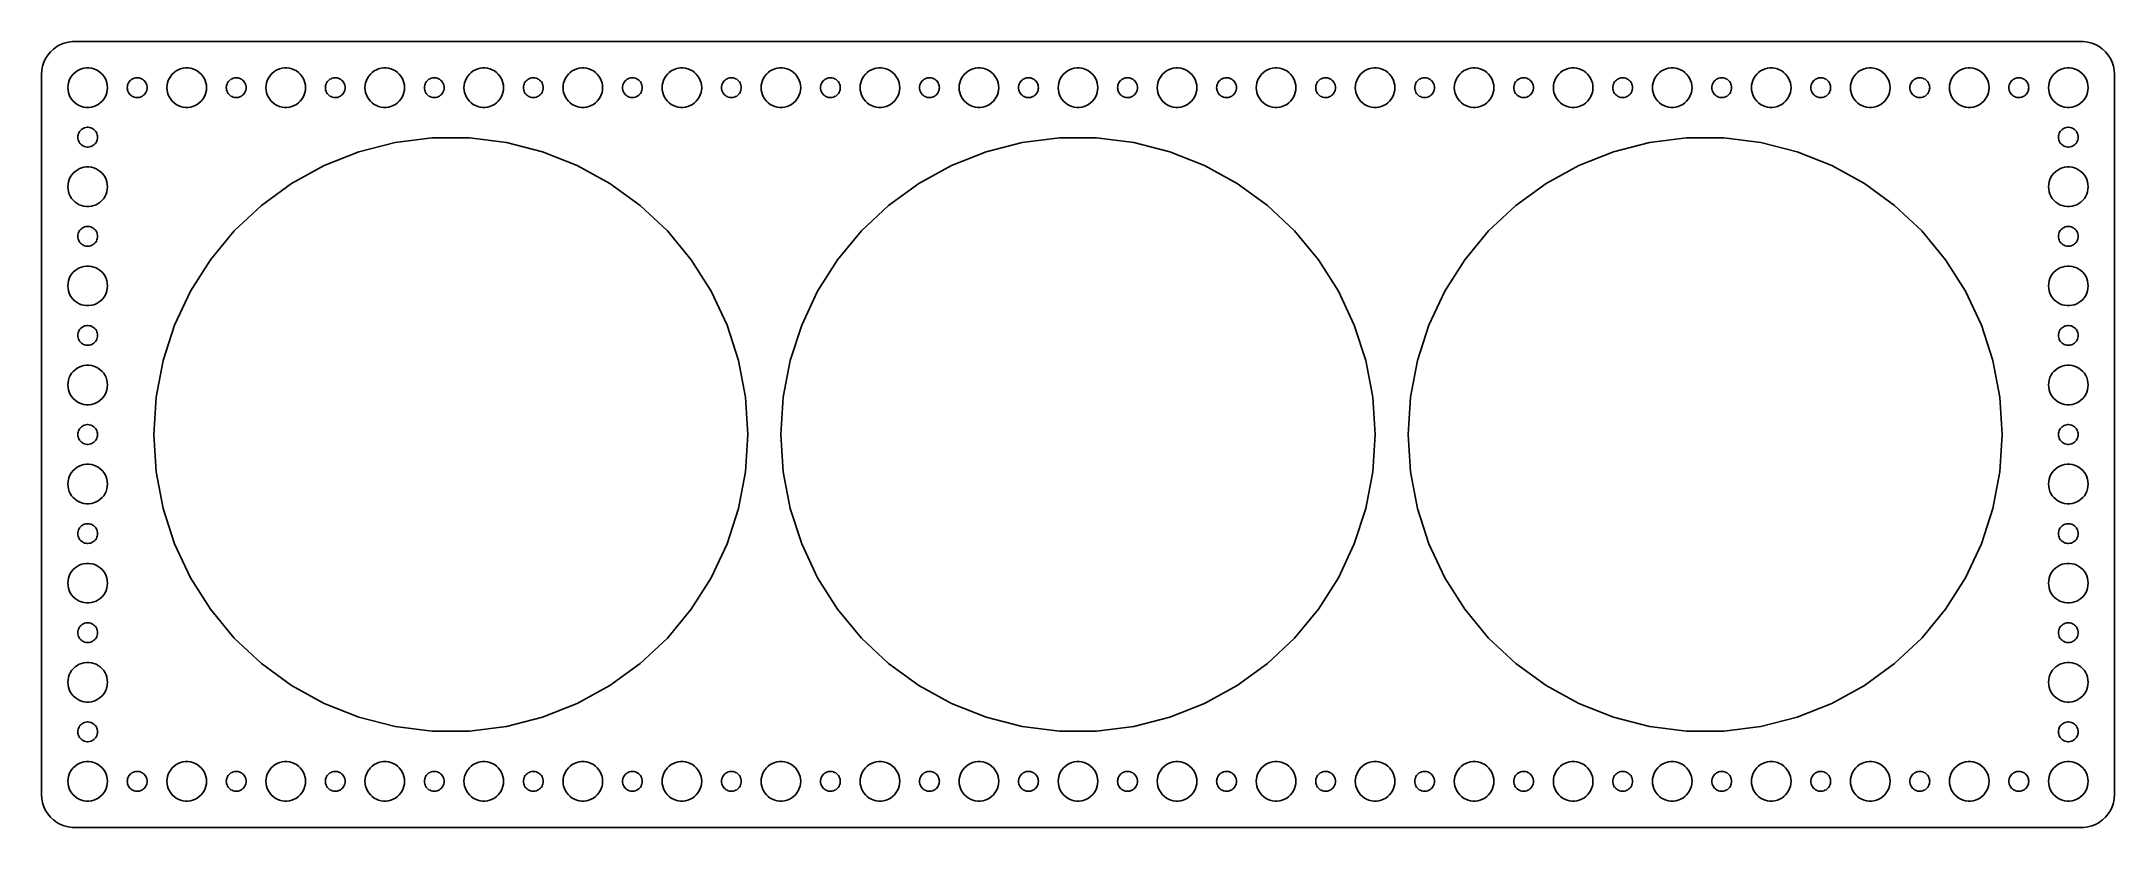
# Model space of a CAD drawing. Header units: metres. Extents: x -157 to 157, y -59 to 59.
import ezdxf

# ---------------------------------------------------------------- set-up
doc = ezdxf.new("R2010")
doc.units = ezdxf.units.M

msp = doc.modelspace()

# ---------------------------------------------------------------- linework, layer by layer
for p, q in [((-156.382, 56.9088), (-156.649, 56.3406)), ((-156.045, 57.4389), (-156.382, 56.9088)), ((-155.645, 57.9227), (-156.045, 57.4389)), ((-155.187, 58.3526), (-155.645, 57.9227)), ((-154.679, 58.7216), (-155.187, 58.3526)), ((-154.129, 59.0241), (-154.679, 58.7216)), ((-153.545, 59.2553), (-154.129, 59.0241)), ((-152.937, 59.4114), (-153.545, 59.2553)), ((-152.314, 59.4901), (-152.937, 59.4114)), ((152.314, 59.4901), (-152.314, 59.4901)), ((152.937, 59.4114), (152.314, 59.4901)), ((153.545, 59.2553), (152.937, 59.4114)), ((154.129, 59.0241), (153.545, 59.2553)), ((154.679, 58.7216), (154.129, 59.0241)), ((155.187, 58.3526), (154.679, 58.7216)), ((155.645, 57.9227), (155.187, 58.3526)), ((156.045, 57.4389), (155.645, 57.9227)), ((156.382, 56.9088), (156.045, 57.4389)), ((156.649, 56.3406), (156.382, 56.9088)), ((-156.961, 55.1267), (-157, 54.5)), ((-157, 54.5), (-157, -54.5)), ((-156.843, 55.7434), (-156.961, 55.1267)), ((-156.649, 56.3406), (-156.843, 55.7434)), ((-152.906, 53.2461), (-152.789, 53.6044)), ((-152.789, 53.6044), (-152.629, 53.9453)), ((-152.629, 53.9453), (-152.427, 54.2634)), ((-152.427, 54.2634), (-152.187, 54.5536)), ((-152.187, 54.5536), (-151.912, 54.8115)), ((-151.912, 54.8115), (-151.607, 55.033)), ((-151.607, 55.033), (-151.277, 55.2145)), ((-151.277, 55.2145), (-150.927, 55.3532)), ((-150.927, 55.3532), (-150.562, 55.4469)), ((-150.562, 55.4469), (-150.188, 55.4941)), ((-150.188, 55.4941), (-149.812, 55.4941)), ((-149.812, 55.4941), (-149.438, 55.4469)), ((-149.438, 55.4469), (-149.073, 55.3532)), ((-149.073, 55.3532), (-148.723, 55.2145)), ((-148.723, 55.2145), (-148.393, 55.033)), ((-148.393, 55.033), (-148.088, 54.8115)), ((-148.088, 54.8115), (-147.813, 54.5536)), ((-147.813, 54.5536), (-147.573, 54.2634)), ((-147.573, 54.2634), (-147.371, 53.9453)), ((-147.371, 53.9453), (-147.211, 53.6044)), ((-147.211, 53.6044), (-147.094, 53.2461)), ((-143.814, 53.2226), (-143.714, 53.3817)), ((-143.714, 53.3817), (-143.593, 53.5268)), ((-143.593, 53.5268), (-143.456, 53.6558)), ((-143.456, 53.6558), (-143.304, 53.7665)), ((-143.304, 53.7665), (-143.139, 53.8572)), ((-143.139, 53.8572), (-142.964, 53.9266)), ((-142.964, 53.9266), (-142.781, 53.9734)), ((-142.781, 53.9734), (-142.594, 53.997)), ((-142.594, 53.997), (-142.406, 53.997)), ((-142.406, 53.997), (-142.219, 53.9734)), ((-142.219, 53.9734), (-142.036, 53.9266)), ((-142.036, 53.9266), (-141.861, 53.8572)), ((-141.861, 53.8572), (-141.696, 53.7665)), ((-141.696, 53.7665), (-141.544, 53.6558)), ((-141.544, 53.6558), (-141.407, 53.5268)), ((-141.407, 53.5268), (-141.286, 53.3817)), ((-141.286, 53.3817), (-141.186, 53.2226)), ((-137.906, 53.2461), (-137.789, 53.6044)), ((-137.789, 53.6044), (-137.629, 53.9453)), ((-137.629, 53.9453), (-137.427, 54.2634)), ((-137.427, 54.2634), (-137.187, 54.5536)), ((-137.187, 54.5536), (-136.912, 54.8115)), ((-136.912, 54.8115), (-136.607, 55.033)), ((-136.607, 55.033), (-136.277, 55.2145)), ((-136.277, 55.2145), (-135.927, 55.3532)), ((-135.927, 55.3532), (-135.562, 55.4469)), ((-135.562, 55.4469), (-135.188, 55.4941)), ((-135.188, 55.4941), (-134.812, 55.4941)), ((-134.812, 55.4941), (-134.438, 55.4469)), ((-134.438, 55.4469), (-134.073, 55.3532)), ((-134.073, 55.3532), (-133.723, 55.2145)), ((-133.723, 55.2145), (-133.393, 55.033)), ((-133.393, 55.033), (-133.088, 54.8115)), ((-133.088, 54.8115), (-132.813, 54.5536)), ((-132.813, 54.5536), (-132.573, 54.2634)), ((-132.573, 54.2634), (-132.371, 53.9453)), ((-132.371, 53.9453), (-132.211, 53.6044)), ((-132.211, 53.6044), (-132.094, 53.2461)), ((-128.814, 53.2226), (-128.714, 53.3817)), ((-128.714, 53.3817), (-128.593, 53.5268)), ((-128.593, 53.5268), (-128.456, 53.6558)), ((-128.456, 53.6558), (-128.304, 53.7665)), ((-128.304, 53.7665), (-128.139, 53.8572)), ((-128.139, 53.8572), (-127.964, 53.9266)), ((-127.964, 53.9266), (-127.781, 53.9734)), ((-127.781, 53.9734), (-127.594, 53.997)), ((-127.594, 53.997), (-127.406, 53.997)), ((-127.406, 53.997), (-127.219, 53.9734)), ((-127.219, 53.9734), (-127.036, 53.9266)), ((-127.036, 53.9266), (-126.861, 53.8572)), ((-126.861, 53.8572), (-126.696, 53.7665)), ((-126.696, 53.7665), (-126.544, 53.6558)), ((-126.544, 53.6558), (-126.407, 53.5268)), ((-126.407, 53.5268), (-126.286, 53.3817)), ((-126.286, 53.3817), (-126.186, 53.2226)), ((-122.906, 53.2461), (-122.789, 53.6044)), ((-122.789, 53.6044), (-122.629, 53.9453)), ((-122.629, 53.9453), (-122.427, 54.2634)), ((-122.427, 54.2634), (-122.187, 54.5536)), ((-122.187, 54.5536), (-121.912, 54.8115)), ((-121.912, 54.8115), (-121.607, 55.033)), ((-121.607, 55.033), (-121.277, 55.2145)), ((-121.277, 55.2145), (-120.927, 55.3532)), ((-120.927, 55.3532), (-120.562, 55.4469)), ((-120.562, 55.4469), (-120.188, 55.4941)), ((-120.188, 55.4941), (-119.812, 55.4941)), ((-119.812, 55.4941), (-119.438, 55.4469)), ((-119.438, 55.4469), (-119.073, 55.3532)), ((-119.073, 55.3532), (-118.723, 55.2145)), ((-118.723, 55.2145), (-118.393, 55.033)), ((-118.393, 55.033), (-118.088, 54.8115)), ((-118.088, 54.8115), (-117.813, 54.5536)), ((-117.813, 54.5536), (-117.573, 54.2634)), ((-117.573, 54.2634), (-117.371, 53.9453)), ((-117.371, 53.9453), (-117.211, 53.6044)), ((-117.211, 53.6044), (-117.094, 53.2461)), ((-113.814, 53.2226), (-113.714, 53.3817)), ((-113.714, 53.3817), (-113.593, 53.5268)), ((-113.593, 53.5268), (-113.456, 53.6558)), ((-113.456, 53.6558), (-113.304, 53.7665)), ((-113.304, 53.7665), (-113.139, 53.8572)), ((-113.139, 53.8572), (-112.964, 53.9266)), ((-112.964, 53.9266), (-112.781, 53.9734)), ((-112.781, 53.9734), (-112.594, 53.997)), ((-112.594, 53.997), (-112.406, 53.997)), ((-112.406, 53.997), (-112.219, 53.9734)), ((-112.219, 53.9734), (-112.036, 53.9266)), ((-112.036, 53.9266), (-111.861, 53.8572)), ((-111.861, 53.8572), (-111.696, 53.7665)), ((-111.696, 53.7665), (-111.544, 53.6558)), ((-111.544, 53.6558), (-111.407, 53.5268)), ((-111.407, 53.5268), (-111.286, 53.3817)), ((-111.286, 53.3817), (-111.186, 53.2226)), ((-107.906, 53.2461), (-107.789, 53.6044)), ((-107.789, 53.6044), (-107.629, 53.9453)), ((-107.629, 53.9453), (-107.427, 54.2634)), ((-107.427, 54.2634), (-107.187, 54.5536)), ((-107.187, 54.5536), (-106.912, 54.8115)), ((-106.912, 54.8115), (-106.607, 55.033)), ((-106.607, 55.033), (-106.277, 55.2145)), ((-106.277, 55.2145), (-105.927, 55.3532)), ((-105.927, 55.3532), (-105.562, 55.4469)), ((-105.562, 55.4469), (-105.188, 55.4941)), ((-105.188, 55.4941), (-104.812, 55.4941)), ((-104.812, 55.4941), (-104.438, 55.4469)), ((-104.438, 55.4469), (-104.073, 55.3532)), ((-104.073, 55.3532), (-103.723, 55.2145)), ((-103.723, 55.2145), (-103.393, 55.033)), ((-103.393, 55.033), (-103.088, 54.8115)), ((-103.088, 54.8115), (-102.813, 54.5536)), ((-102.813, 54.5536), (-102.573, 54.2634)), ((-102.573, 54.2634), (-102.371, 53.9453)), ((-102.371, 53.9453), (-102.211, 53.6044)), ((-102.211, 53.6044), (-102.094, 53.2461)), ((-98.8145, 53.2226), (-98.7135, 53.3817)), ((-98.7135, 53.3817), (-98.5934, 53.5268)), ((-98.5934, 53.5268), (-98.4561, 53.6558)), ((-98.4561, 53.6558), (-98.3037, 53.7665)), ((-98.3037, 53.7665), (-98.1387, 53.8572)), ((-98.1387, 53.8572), (-97.9635, 53.9266)), ((-97.9635, 53.9266), (-97.7811, 53.9734)), ((-97.7811, 53.9734), (-97.5942, 53.997)), ((-97.5942, 53.997), (-97.4058, 53.997)), ((-97.4058, 53.997), (-97.2189, 53.9734)), ((-97.2189, 53.9734), (-97.0365, 53.9266)), ((-97.0365, 53.9266), (-96.8613, 53.8572)), ((-96.8613, 53.8572), (-96.6963, 53.7665)), ((-96.6963, 53.7665), (-96.5439, 53.6558)), ((-96.5439, 53.6558), (-96.4065, 53.5268)), ((-96.4065, 53.5268), (-96.2865, 53.3817)), ((-96.2865, 53.3817), (-96.1855, 53.2226)), ((-92.9057, 53.2461), (-92.7893, 53.6044)), ((-92.7893, 53.6044), (-92.6289, 53.9453)), ((-92.6289, 53.9453), (-92.427, 54.2634)), ((-92.427, 54.2634), (-92.1869, 54.5536)), ((-92.1869, 54.5536), (-91.9123, 54.8115)), ((-91.9123, 54.8115), (-91.6075, 55.033)), ((-91.6075, 55.033), (-91.2773, 55.2145)), ((-91.2773, 55.2145), (-90.927, 55.3532)), ((-90.927, 55.3532), (-90.5621, 55.4469)), ((-90.5621, 55.4469), (-90.1884, 55.4941)), ((-90.1884, 55.4941), (-89.8116, 55.4941)), ((-89.8116, 55.4941), (-89.4379, 55.4469)), ((-89.4379, 55.4469), (-89.073, 55.3532)), ((-89.073, 55.3532), (-88.7227, 55.2145)), ((-88.7227, 55.2145), (-88.3925, 55.033)), ((-88.3925, 55.033), (-88.0877, 54.8115)), ((-88.0877, 54.8115), (-87.8131, 54.5536)), ((-87.8131, 54.5536), (-87.573, 54.2634)), ((-87.573, 54.2634), (-87.3711, 53.9453)), ((-87.3711, 53.9453), (-87.2107, 53.6044)), ((-87.2107, 53.6044), (-87.0943, 53.2461)), ((-83.8145, 53.2226), (-83.7135, 53.3817)), ((-83.7135, 53.3817), (-83.5934, 53.5268)), ((-83.5934, 53.5268), (-83.4561, 53.6558)), ((-83.4561, 53.6558), (-83.3037, 53.7665)), ((-83.3037, 53.7665), (-83.1387, 53.8572)), ((-83.1387, 53.8572), (-82.9635, 53.9266)), ((-82.9635, 53.9266), (-82.7811, 53.9734)), ((-82.7811, 53.9734), (-82.5942, 53.997)), ((-82.5942, 53.997), (-82.4058, 53.997)), ((-82.4058, 53.997), (-82.2189, 53.9734)), ((-82.2189, 53.9734), (-82.0365, 53.9266)), ((-82.0365, 53.9266), (-81.8613, 53.8572)), ((-81.8613, 53.8572), (-81.6963, 53.7665)), ((-81.6963, 53.7665), (-81.5439, 53.6558)), ((-81.5439, 53.6558), (-81.4065, 53.5268)), ((-81.4065, 53.5268), (-81.2865, 53.3817)), ((-81.2865, 53.3817), (-81.1855, 53.2226)), ((-77.9057, 53.2461), (-77.7893, 53.6044)), ((-77.7893, 53.6044), (-77.6289, 53.9453)), ((-77.6289, 53.9453), (-77.427, 54.2634)), ((-77.427, 54.2634), (-77.1869, 54.5536)), ((-77.1869, 54.5536), (-76.9123, 54.8115)), ((-76.9123, 54.8115), (-76.6075, 55.033)), ((-76.6075, 55.033), (-76.2773, 55.2145)), ((-76.2773, 55.2145), (-75.927, 55.3532)), ((-75.927, 55.3532), (-75.5621, 55.4469)), ((-75.5621, 55.4469), (-75.1884, 55.4941)), ((-75.1884, 55.4941), (-74.8116, 55.4941)), ((-74.8116, 55.4941), (-74.4379, 55.4469)), ((-74.4379, 55.4469), (-74.073, 55.3532)), ((-74.073, 55.3532), (-73.7227, 55.2145)), ((-73.7227, 55.2145), (-73.3925, 55.033)), ((-73.3925, 55.033), (-73.0877, 54.8115)), ((-73.0877, 54.8115), (-72.8131, 54.5536)), ((-72.8131, 54.5536), (-72.573, 54.2634)), ((-72.573, 54.2634), (-72.3711, 53.9453)), ((-72.3711, 53.9453), (-72.2107, 53.6044)), ((-72.2107, 53.6044), (-72.0943, 53.2461)), ((-68.8145, 53.2226), (-68.7135, 53.3817)), ((-68.7135, 53.3817), (-68.5934, 53.5268)), ((-68.5934, 53.5268), (-68.4561, 53.6558)), ((-68.4561, 53.6558), (-68.3037, 53.7665)), ((-68.3037, 53.7665), (-68.1387, 53.8572)), ((-68.1387, 53.8572), (-67.9635, 53.9266)), ((-67.9635, 53.9266), (-67.7811, 53.9734)), ((-67.7811, 53.9734), (-67.5942, 53.997)), ((-67.5942, 53.997), (-67.4058, 53.997)), ((-67.4058, 53.997), (-67.2189, 53.9734)), ((-67.2189, 53.9734), (-67.0365, 53.9266)), ((-67.0365, 53.9266), (-66.8613, 53.8572)), ((-66.8613, 53.8572), (-66.6963, 53.7665)), ((-66.6963, 53.7665), (-66.5439, 53.6558)), ((-66.5439, 53.6558), (-66.4065, 53.5268)), ((-66.4065, 53.5268), (-66.2865, 53.3817)), ((-66.2865, 53.3817), (-66.1855, 53.2226)), ((-62.9057, 53.2461), (-62.7893, 53.6044)), ((-62.7893, 53.6044), (-62.6289, 53.9453)), ((-62.6289, 53.9453), (-62.427, 54.2634)), ((-62.427, 54.2634), (-62.1869, 54.5536)), ((-62.1869, 54.5536), (-61.9123, 54.8115)), ((-61.9123, 54.8115), (-61.6075, 55.033)), ((-61.6075, 55.033), (-61.2773, 55.2145)), ((-61.2773, 55.2145), (-60.927, 55.3532)), ((-60.927, 55.3532), (-60.5621, 55.4469)), ((-60.5621, 55.4469), (-60.1884, 55.4941)), ((-60.1884, 55.4941), (-59.8116, 55.4941)), ((-59.8116, 55.4941), (-59.4379, 55.4469)), ((-59.4379, 55.4469), (-59.0729, 55.3532)), ((-59.0729, 55.3532), (-58.7227, 55.2145)), ((-58.7227, 55.2145), (-58.3925, 55.033)), ((-58.3925, 55.033), (-58.0877, 54.8115)), ((-58.0877, 54.8115), (-57.8131, 54.5536)), ((-57.8131, 54.5536), (-57.5729, 54.2634)), ((-57.5729, 54.2634), (-57.3711, 53.9453)), ((-57.3711, 53.9453), (-57.2107, 53.6044)), ((-57.2107, 53.6044), (-57.0942, 53.2461)), ((-53.8145, 53.2226), (-53.7135, 53.3817)), ((-53.7135, 53.3817), (-53.5934, 53.5268)), ((-53.5934, 53.5268), (-53.4561, 53.6558)), ((-53.4561, 53.6558), (-53.3037, 53.7665)), ((-53.3037, 53.7665), (-53.1387, 53.8572)), ((-53.1387, 53.8572), (-52.9635, 53.9266)), ((-52.9635, 53.9266), (-52.7811, 53.9734)), ((-52.7811, 53.9734), (-52.5942, 53.997)), ((-52.5942, 53.997), (-52.4058, 53.997)), ((-52.4058, 53.997), (-52.2189, 53.9734)), ((-52.2189, 53.9734), (-52.0365, 53.9266)), ((-52.0365, 53.9266), (-51.8613, 53.8572)), ((-51.8613, 53.8572), (-51.6963, 53.7665)), ((-51.6963, 53.7665), (-51.5439, 53.6558)), ((-51.5439, 53.6558), (-51.4065, 53.5268)), ((-51.4065, 53.5268), (-51.2865, 53.3817)), ((-51.2865, 53.3817), (-51.1855, 53.2226)), ((-47.9057, 53.2461), (-47.7893, 53.6044)), ((-47.7893, 53.6044), (-47.6289, 53.9453)), ((-47.6289, 53.9453), (-47.427, 54.2634)), ((-47.427, 54.2634), (-47.1869, 54.5536)), ((-47.1869, 54.5536), (-46.9123, 54.8115)), ((-46.9123, 54.8115), (-46.6075, 55.033)), ((-46.6075, 55.033), (-46.2773, 55.2145)), ((-46.2773, 55.2145), (-45.927, 55.3532)), ((-45.927, 55.3532), (-45.5621, 55.4469)), ((-45.5621, 55.4469), (-45.1884, 55.4941)), ((-45.1884, 55.4941), (-44.8116, 55.4941)), ((-44.8116, 55.4941), (-44.4379, 55.4469)), ((-44.4379, 55.4469), (-44.0729, 55.3532)), ((-44.0729, 55.3532), (-43.7227, 55.2145)), ((-43.7227, 55.2145), (-43.3925, 55.033)), ((-43.3925, 55.033), (-43.0877, 54.8115)), ((-43.0877, 54.8115), (-42.8131, 54.5536)), ((-42.8131, 54.5536), (-42.5729, 54.2634)), ((-42.5729, 54.2634), (-42.3711, 53.9453)), ((-42.3711, 53.9453), (-42.2107, 53.6044)), ((-42.2107, 53.6044), (-42.0942, 53.2461)), ((-38.8145, 53.2226), (-38.7135, 53.3817)), ((-38.7135, 53.3817), (-38.5934, 53.5268)), ((-38.5934, 53.5268), (-38.4561, 53.6558)), ((-38.4561, 53.6558), (-38.3037, 53.7665)), ((-38.3037, 53.7665), (-38.1387, 53.8572)), ((-38.1387, 53.8572), (-37.9635, 53.9266)), ((-37.9635, 53.9266), (-37.7811, 53.9734)), ((-37.7811, 53.9734), (-37.5942, 53.997)), ((-37.5942, 53.997), (-37.4058, 53.997)), ((-37.4058, 53.997), (-37.2189, 53.9734)), ((-37.2189, 53.9734), (-37.0365, 53.9266)), ((-37.0365, 53.9266), (-36.8613, 53.8572)), ((-36.8613, 53.8572), (-36.6963, 53.7665)), ((-36.6963, 53.7665), (-36.5439, 53.6558)), ((-36.5439, 53.6558), (-36.4065, 53.5268)), ((-36.4065, 53.5268), (-36.2865, 53.3817)), ((-36.2865, 53.3817), (-36.1855, 53.2226)), ((-32.9057, 53.2461), (-32.7893, 53.6044)), ((-32.7893, 53.6044), (-32.6289, 53.9453)), ((-32.6289, 53.9453), (-32.427, 54.2634)), ((-32.427, 54.2634), (-32.1869, 54.5536)), ((-32.1869, 54.5536), (-31.9123, 54.8115)), ((-31.9123, 54.8115), (-31.6075, 55.033)), ((-31.6075, 55.033), (-31.2773, 55.2145)), ((-31.2773, 55.2145), (-30.927, 55.3532)), ((-30.927, 55.3532), (-30.5621, 55.4469)), ((-30.5621, 55.4469), (-30.1884, 55.4941)), ((-30.1884, 55.4941), (-29.8116, 55.4941)), ((-29.8116, 55.4941), (-29.4379, 55.4469)), ((-29.4379, 55.4469), (-29.0729, 55.3532)), ((-29.0729, 55.3532), (-28.7227, 55.2145)), ((-28.7227, 55.2145), (-28.3925, 55.033)), ((-28.3925, 55.033), (-28.0877, 54.8115)), ((-28.0877, 54.8115), (-27.8131, 54.5536)), ((-27.8131, 54.5536), (-27.5729, 54.2634)), ((-27.5729, 54.2634), (-27.3711, 53.9453)), ((-27.3711, 53.9453), (-27.2107, 53.6044)), ((-27.2107, 53.6044), (-27.0942, 53.2461)), ((-23.8145, 53.2226), (-23.7135, 53.3817)), ((-23.7135, 53.3817), (-23.5934, 53.5268)), ((-23.5934, 53.5268), (-23.4561, 53.6558)), ((-23.4561, 53.6558), (-23.3037, 53.7665)), ((-23.3037, 53.7665), (-23.1387, 53.8572)), ((-23.1387, 53.8572), (-22.9635, 53.9266)), ((-22.9635, 53.9266), (-22.7811, 53.9734)), ((-22.7811, 53.9734), (-22.5942, 53.997)), ((-22.5942, 53.997), (-22.4058, 53.997)), ((-22.4058, 53.997), (-22.2189, 53.9734)), ((-22.2189, 53.9734), (-22.0365, 53.9266)), ((-22.0365, 53.9266), (-21.8613, 53.8572)), ((-21.8613, 53.8572), (-21.6963, 53.7665)), ((-21.6963, 53.7665), (-21.5439, 53.6558)), ((-21.5439, 53.6558), (-21.4065, 53.5268)), ((-21.4065, 53.5268), (-21.2865, 53.3817)), ((-21.2865, 53.3817), (-21.1855, 53.2226)), ((-17.9057, 53.2461), (-17.7893, 53.6044)), ((-17.7893, 53.6044), (-17.6289, 53.9453)), ((-17.6289, 53.9453), (-17.427, 54.2634)), ((-17.427, 54.2634), (-17.1869, 54.5536)), ((-17.1869, 54.5536), (-16.9123, 54.8115)), ((-16.9123, 54.8115), (-16.6075, 55.033)), ((-16.6075, 55.033), (-16.2773, 55.2145)), ((-16.2773, 55.2145), (-15.927, 55.3532)), ((-15.927, 55.3532), (-15.5621, 55.4469)), ((-15.5621, 55.4469), (-15.1884, 55.4941)), ((-15.1884, 55.4941), (-14.8116, 55.4941)), ((-14.8116, 55.4941), (-14.4379, 55.4469)), ((-14.4379, 55.4469), (-14.0729, 55.3532)), ((-14.0729, 55.3532), (-13.7227, 55.2145)), ((-13.7227, 55.2145), (-13.3925, 55.033)), ((-13.3925, 55.033), (-13.0877, 54.8115)), ((-13.0877, 54.8115), (-12.8131, 54.5536)), ((-12.8131, 54.5536), (-12.5729, 54.2634)), ((-12.5729, 54.2634), (-12.3711, 53.9453)), ((-12.3711, 53.9453), (-12.2107, 53.6044)), ((-12.2107, 53.6044), (-12.0942, 53.2461)), ((-8.81445, 53.2226), (-8.71352, 53.3817)), ((-8.71352, 53.3817), (-8.59344, 53.5268)), ((-8.59344, 53.5268), (-8.45613, 53.6558)), ((-8.45613, 53.6558), (-8.30373, 53.7665)), ((-8.30373, 53.7665), (-8.13866, 53.8572)), ((-8.13866, 53.8572), (-7.96352, 53.9266)), ((-7.96352, 53.9266), (-7.78107, 53.9734)), ((-7.78107, 53.9734), (-7.59418, 53.997)), ((-7.59418, 53.997), (-7.40581, 53.997)), ((-7.40581, 53.997), (-7.21892, 53.9734)), ((-7.21892, 53.9734), (-7.03647, 53.9266)), ((-7.03647, 53.9266), (-6.86133, 53.8572)), ((-6.86133, 53.8572), (-6.69626, 53.7665)), ((-6.69626, 53.7665), (-6.54385, 53.6558)), ((-6.54385, 53.6558), (-6.40654, 53.5268)), ((-6.40654, 53.5268), (-6.28647, 53.3817)), ((-6.28647, 53.3817), (-6.18553, 53.2226)), ((-2.90575, 53.2461), (-2.78932, 53.6044)), ((-2.78932, 53.6044), (-2.62891, 53.9453)), ((-2.62891, 53.9453), (-2.42705, 54.2634)), ((-2.42705, 54.2634), (-2.1869, 54.5536)), ((-2.1869, 54.5536), (-1.91226, 54.8115)), ((-1.91226, 54.8115), (-1.60747, 55.033)), ((-1.60747, 55.033), (-1.27733, 55.2145)), ((-1.27733, 55.2145), (-0.92705, 55.3532)), ((-0.92705, 55.3532), (-0.56213, 55.4469)), ((-0.56213, 55.4469), (-0.18837, 55.4941)), ((-0.18837, 55.4941), (0.18837, 55.4941)), ((0.18837, 55.4941), (0.56213, 55.4469)), ((0.56213, 55.4469), (0.92705, 55.3532)), ((0.92705, 55.3532), (1.27733, 55.2145)), ((1.27733, 55.2145), (1.60747, 55.033)), ((1.60747, 55.033), (1.91226, 54.8115)), ((1.91226, 54.8115), (2.1869, 54.5536)), ((2.1869, 54.5536), (2.42705, 54.2634)), ((2.42705, 54.2634), (2.62891, 53.9453)), ((2.62891, 53.9453), (2.78932, 53.6044)), ((2.78932, 53.6044), (2.90575, 53.2461)), ((6.18553, 53.2226), (6.28647, 53.3817)), ((6.28647, 53.3817), (6.40654, 53.5268)), ((6.40654, 53.5268), (6.54385, 53.6558)), ((6.54385, 53.6558), (6.69626, 53.7665)), ((6.69626, 53.7665), (6.86133, 53.8572)), ((6.86133, 53.8572), (7.03647, 53.9266)), ((7.03647, 53.9266), (7.21892, 53.9734)), ((7.21892, 53.9734), (7.40581, 53.997)), ((7.40581, 53.997), (7.59418, 53.997)), ((7.59418, 53.997), (7.78107, 53.9734)), ((7.78107, 53.9734), (7.96352, 53.9266)), ((7.96352, 53.9266), (8.13866, 53.8572)), ((8.13866, 53.8572), (8.30373, 53.7665)), ((8.30373, 53.7665), (8.45613, 53.6558)), ((8.45613, 53.6558), (8.59344, 53.5268)), ((8.59344, 53.5268), (8.71352, 53.3817)), ((8.71352, 53.3817), (8.81445, 53.2226)), ((12.0942, 53.2461), (12.2107, 53.6044)), ((12.2107, 53.6044), (12.3711, 53.9453)), ((12.3711, 53.9453), (12.5729, 54.2634)), ((12.5729, 54.2634), (12.8131, 54.5536)), ((12.8131, 54.5536), (13.0877, 54.8115)), ((13.0877, 54.8115), (13.3925, 55.033)), ((13.3925, 55.033), (13.7227, 55.2145)), ((13.7227, 55.2145), (14.0729, 55.3532)), ((14.0729, 55.3532), (14.4379, 55.4469)), ((14.4379, 55.4469), (14.8116, 55.4941)), ((14.8116, 55.4941), (15.1884, 55.4941)), ((15.1884, 55.4941), (15.5621, 55.4469)), ((15.5621, 55.4469), (15.927, 55.3532)), ((15.927, 55.3532), (16.2773, 55.2145)), ((16.2773, 55.2145), (16.6075, 55.033)), ((16.6075, 55.033), (16.9123, 54.8115)), ((16.9123, 54.8115), (17.1869, 54.5536)), ((17.1869, 54.5536), (17.427, 54.2634)), ((17.427, 54.2634), (17.6289, 53.9453)), ((17.6289, 53.9453), (17.7893, 53.6044)), ((17.7893, 53.6044), (17.9057, 53.2461)), ((21.1855, 53.2226), (21.2865, 53.3817)), ((21.2865, 53.3817), (21.4065, 53.5268)), ((21.4065, 53.5268), (21.5439, 53.6558)), ((21.5439, 53.6558), (21.6963, 53.7665)), ((21.6963, 53.7665), (21.8613, 53.8572)), ((21.8613, 53.8572), (22.0365, 53.9266)), ((22.0365, 53.9266), (22.2189, 53.9734)), ((22.2189, 53.9734), (22.4058, 53.997)), ((22.4058, 53.997), (22.5942, 53.997)), ((22.5942, 53.997), (22.7811, 53.9734)), ((22.7811, 53.9734), (22.9635, 53.9266)), ((22.9635, 53.9266), (23.1387, 53.8572)), ((23.1387, 53.8572), (23.3037, 53.7665)), ((23.3037, 53.7665), (23.4561, 53.6558)), ((23.4561, 53.6558), (23.5934, 53.5268)), ((23.5934, 53.5268), (23.7135, 53.3817)), ((23.7135, 53.3817), (23.8145, 53.2226)), ((27.0942, 53.2461), (27.2107, 53.6044)), ((27.2107, 53.6044), (27.3711, 53.9453)), ((27.3711, 53.9453), (27.5729, 54.2634)), ((27.5729, 54.2634), (27.8131, 54.5536)), ((27.8131, 54.5536), (28.0877, 54.8115)), ((28.0877, 54.8115), (28.3925, 55.033)), ((28.3925, 55.033), (28.7227, 55.2145)), ((28.7227, 55.2145), (29.0729, 55.3532)), ((29.0729, 55.3532), (29.4379, 55.4469)), ((29.4379, 55.4469), (29.8116, 55.4941)), ((29.8116, 55.4941), (30.1884, 55.4941)), ((30.1884, 55.4941), (30.5621, 55.4469)), ((30.5621, 55.4469), (30.927, 55.3532)), ((30.927, 55.3532), (31.2773, 55.2145)), ((31.2773, 55.2145), (31.6075, 55.033)), ((31.6075, 55.033), (31.9123, 54.8115)), ((31.9123, 54.8115), (32.1869, 54.5536)), ((32.1869, 54.5536), (32.427, 54.2634)), ((32.427, 54.2634), (32.6289, 53.9453)), ((32.6289, 53.9453), (32.7893, 53.6044)), ((32.7893, 53.6044), (32.9057, 53.2461)), ((36.1855, 53.2226), (36.2865, 53.3817)), ((36.2865, 53.3817), (36.4065, 53.5268)), ((36.4065, 53.5268), (36.5439, 53.6558)), ((36.5439, 53.6558), (36.6963, 53.7665)), ((36.6963, 53.7665), (36.8613, 53.8572)), ((36.8613, 53.8572), (37.0365, 53.9266)), ((37.0365, 53.9266), (37.2189, 53.9734)), ((37.2189, 53.9734), (37.4058, 53.997)), ((37.4058, 53.997), (37.5942, 53.997)), ((37.5942, 53.997), (37.7811, 53.9734)), ((37.7811, 53.9734), (37.9635, 53.9266)), ((37.9635, 53.9266), (38.1387, 53.8572)), ((38.1387, 53.8572), (38.3037, 53.7665)), ((38.3037, 53.7665), (38.4561, 53.6558)), ((38.4561, 53.6558), (38.5934, 53.5268)), ((38.5934, 53.5268), (38.7135, 53.3817)), ((38.7135, 53.3817), (38.8145, 53.2226)), ((42.0942, 53.2461), (42.2107, 53.6044)), ((42.2107, 53.6044), (42.3711, 53.9453)), ((42.3711, 53.9453), (42.5729, 54.2634)), ((42.5729, 54.2634), (42.8131, 54.5536)), ((42.8131, 54.5536), (43.0877, 54.8115)), ((43.0877, 54.8115), (43.3925, 55.033)), ((43.3925, 55.033), (43.7227, 55.2145)), ((43.7227, 55.2145), (44.0729, 55.3532)), ((44.0729, 55.3532), (44.4379, 55.4469)), ((44.4379, 55.4469), (44.8116, 55.4941)), ((44.8116, 55.4941), (45.1884, 55.4941)), ((45.1884, 55.4941), (45.5621, 55.4469)), ((45.5621, 55.4469), (45.927, 55.3532)), ((45.927, 55.3532), (46.2773, 55.2145)), ((46.2773, 55.2145), (46.6075, 55.033)), ((46.6075, 55.033), (46.9123, 54.8115)), ((46.9123, 54.8115), (47.1869, 54.5536)), ((47.1869, 54.5536), (47.427, 54.2634)), ((47.427, 54.2634), (47.6289, 53.9453)), ((47.6289, 53.9453), (47.7893, 53.6044)), ((47.7893, 53.6044), (47.9057, 53.2461)), ((51.1855, 53.2226), (51.2865, 53.3817)), ((51.2865, 53.3817), (51.4065, 53.5268)), ((51.4065, 53.5268), (51.5439, 53.6558)), ((51.5439, 53.6558), (51.6963, 53.7665)), ((51.6963, 53.7665), (51.8613, 53.8572)), ((51.8613, 53.8572), (52.0365, 53.9266)), ((52.0365, 53.9266), (52.2189, 53.9734)), ((52.2189, 53.9734), (52.4058, 53.997)), ((52.4058, 53.997), (52.5942, 53.997)), ((52.5942, 53.997), (52.7811, 53.9734)), ((52.7811, 53.9734), (52.9635, 53.9266)), ((52.9635, 53.9266), (53.1387, 53.8572)), ((53.1387, 53.8572), (53.3037, 53.7665)), ((53.3037, 53.7665), (53.4561, 53.6558)), ((53.4561, 53.6558), (53.5934, 53.5268)), ((53.5934, 53.5268), (53.7135, 53.3817)), ((53.7135, 53.3817), (53.8145, 53.2226)), ((57.0942, 53.2461), (57.2107, 53.6044)), ((57.2107, 53.6044), (57.3711, 53.9453)), ((57.3711, 53.9453), (57.5729, 54.2634)), ((57.5729, 54.2634), (57.8131, 54.5536)), ((57.8131, 54.5536), (58.0877, 54.8115)), ((58.0877, 54.8115), (58.3925, 55.033)), ((58.3925, 55.033), (58.7227, 55.2145)), ((58.7227, 55.2145), (59.0729, 55.3532)), ((59.0729, 55.3532), (59.4379, 55.4469)), ((59.4379, 55.4469), (59.8116, 55.4941)), ((59.8116, 55.4941), (60.1884, 55.4941)), ((60.1884, 55.4941), (60.5621, 55.4469)), ((60.5621, 55.4469), (60.927, 55.3532)), ((60.927, 55.3532), (61.2773, 55.2145)), ((61.2773, 55.2145), (61.6075, 55.033)), ((61.6075, 55.033), (61.9123, 54.8115)), ((61.9123, 54.8115), (62.1869, 54.5536)), ((62.1869, 54.5536), (62.427, 54.2634)), ((62.427, 54.2634), (62.6289, 53.9453)), ((62.6289, 53.9453), (62.7893, 53.6044)), ((62.7893, 53.6044), (62.9057, 53.2461)), ((66.1855, 53.2226), (66.2865, 53.3817)), ((66.2865, 53.3817), (66.4065, 53.5268)), ((66.4065, 53.5268), (66.5439, 53.6558)), ((66.5439, 53.6558), (66.6963, 53.7665)), ((66.6963, 53.7665), (66.8613, 53.8572)), ((66.8613, 53.8572), (67.0365, 53.9266)), ((67.0365, 53.9266), (67.2189, 53.9734)), ((67.2189, 53.9734), (67.4058, 53.997)), ((67.4058, 53.997), (67.5942, 53.997)), ((67.5942, 53.997), (67.7811, 53.9734)), ((67.7811, 53.9734), (67.9635, 53.9266)), ((67.9635, 53.9266), (68.1387, 53.8572)), ((68.1387, 53.8572), (68.3037, 53.7665)), ((68.3037, 53.7665), (68.4561, 53.6558)), ((68.4561, 53.6558), (68.5934, 53.5268)), ((68.5934, 53.5268), (68.7135, 53.3817)), ((68.7135, 53.3817), (68.8145, 53.2226)), ((72.0943, 53.2461), (72.2107, 53.6044)), ((72.2107, 53.6044), (72.3711, 53.9453)), ((72.3711, 53.9453), (72.573, 54.2634)), ((72.573, 54.2634), (72.8131, 54.5536)), ((72.8131, 54.5536), (73.0877, 54.8115)), ((73.0877, 54.8115), (73.3925, 55.033)), ((73.3925, 55.033), (73.7227, 55.2145)), ((73.7227, 55.2145), (74.073, 55.3532)), ((74.073, 55.3532), (74.4379, 55.4469)), ((74.4379, 55.4469), (74.8116, 55.4941)), ((74.8116, 55.4941), (75.1884, 55.4941)), ((75.1884, 55.4941), (75.5621, 55.4469)), ((75.5621, 55.4469), (75.927, 55.3532)), ((75.927, 55.3532), (76.2773, 55.2145)), ((76.2773, 55.2145), (76.6075, 55.033)), ((76.6075, 55.033), (76.9123, 54.8115)), ((76.9123, 54.8115), (77.1869, 54.5536)), ((77.1869, 54.5536), (77.427, 54.2634)), ((77.427, 54.2634), (77.6289, 53.9453)), ((77.6289, 53.9453), (77.7893, 53.6044)), ((77.7893, 53.6044), (77.9057, 53.2461)), ((81.1855, 53.2226), (81.2865, 53.3817)), ((81.2865, 53.3817), (81.4065, 53.5268)), ((81.4065, 53.5268), (81.5439, 53.6558)), ((81.5439, 53.6558), (81.6963, 53.7665)), ((81.6963, 53.7665), (81.8613, 53.8572)), ((81.8613, 53.8572), (82.0365, 53.9266)), ((82.0365, 53.9266), (82.2189, 53.9734)), ((82.2189, 53.9734), (82.4058, 53.997)), ((82.4058, 53.997), (82.5942, 53.997)), ((82.5942, 53.997), (82.7811, 53.9734)), ((82.7811, 53.9734), (82.9635, 53.9266)), ((82.9635, 53.9266), (83.1387, 53.8572)), ((83.1387, 53.8572), (83.3037, 53.7665)), ((83.3037, 53.7665), (83.4561, 53.6558)), ((83.4561, 53.6558), (83.5934, 53.5268)), ((83.5934, 53.5268), (83.7135, 53.3817)), ((83.7135, 53.3817), (83.8145, 53.2226)), ((87.0943, 53.2461), (87.2107, 53.6044)), ((87.2107, 53.6044), (87.3711, 53.9453)), ((87.3711, 53.9453), (87.573, 54.2634)), ((87.573, 54.2634), (87.8131, 54.5536)), ((87.8131, 54.5536), (88.0877, 54.8115)), ((88.0877, 54.8115), (88.3925, 55.033)), ((88.3925, 55.033), (88.7227, 55.2145)), ((88.7227, 55.2145), (89.073, 55.3532)), ((89.073, 55.3532), (89.4379, 55.4469)), ((89.4379, 55.4469), (89.8116, 55.4941)), ((89.8116, 55.4941), (90.1884, 55.4941)), ((90.1884, 55.4941), (90.5621, 55.4469)), ((90.5621, 55.4469), (90.927, 55.3532)), ((90.927, 55.3532), (91.2773, 55.2145)), ((91.2773, 55.2145), (91.6075, 55.033)), ((91.6075, 55.033), (91.9123, 54.8115)), ((91.9123, 54.8115), (92.1869, 54.5536)), ((92.1869, 54.5536), (92.427, 54.2634)), ((92.427, 54.2634), (92.6289, 53.9453)), ((92.6289, 53.9453), (92.7893, 53.6044)), ((92.7893, 53.6044), (92.9057, 53.2461)), ((96.1855, 53.2226), (96.2865, 53.3817)), ((96.2865, 53.3817), (96.4065, 53.5268)), ((96.4065, 53.5268), (96.5439, 53.6558)), ((96.5439, 53.6558), (96.6963, 53.7665)), ((96.6963, 53.7665), (96.8613, 53.8572)), ((96.8613, 53.8572), (97.0365, 53.9266)), ((97.0365, 53.9266), (97.2189, 53.9734)), ((97.2189, 53.9734), (97.4058, 53.997)), ((97.4058, 53.997), (97.5942, 53.997)), ((97.5942, 53.997), (97.7811, 53.9734)), ((97.7811, 53.9734), (97.9635, 53.9266)), ((97.9635, 53.9266), (98.1387, 53.8572)), ((98.1387, 53.8572), (98.3037, 53.7665)), ((98.3037, 53.7665), (98.4561, 53.6558)), ((98.4561, 53.6558), (98.5934, 53.5268)), ((98.5934, 53.5268), (98.7135, 53.3817)), ((98.7135, 53.3817), (98.8145, 53.2226)), ((102.094, 53.2461), (102.211, 53.6044)), ((102.211, 53.6044), (102.371, 53.9453)), ((102.371, 53.9453), (102.573, 54.2634)), ((102.573, 54.2634), (102.813, 54.5536)), ((102.813, 54.5536), (103.088, 54.8115)), ((103.088, 54.8115), (103.393, 55.033)), ((103.393, 55.033), (103.723, 55.2145)), ((103.723, 55.2145), (104.073, 55.3532)), ((104.073, 55.3532), (104.438, 55.4469)), ((104.438, 55.4469), (104.812, 55.4941)), ((104.812, 55.4941), (105.188, 55.4941)), ((105.188, 55.4941), (105.562, 55.4469)), ((105.562, 55.4469), (105.927, 55.3532)), ((105.927, 55.3532), (106.277, 55.2145)), ((106.277, 55.2145), (106.607, 55.033)), ((106.607, 55.033), (106.912, 54.8115)), ((106.912, 54.8115), (107.187, 54.5536)), ((107.187, 54.5536), (107.427, 54.2634)), ((107.427, 54.2634), (107.629, 53.9453)), ((107.629, 53.9453), (107.789, 53.6044)), ((107.789, 53.6044), (107.906, 53.2461)), ((111.186, 53.2226), (111.286, 53.3817)), ((111.286, 53.3817), (111.407, 53.5268)), ((111.407, 53.5268), (111.544, 53.6558)), ((111.544, 53.6558), (111.696, 53.7665)), ((111.696, 53.7665), (111.861, 53.8572)), ((111.861, 53.8572), (112.036, 53.9266)), ((112.036, 53.9266), (112.219, 53.9734)), ((112.219, 53.9734), (112.406, 53.997)), ((112.406, 53.997), (112.594, 53.997)), ((112.594, 53.997), (112.781, 53.9734)), ((112.781, 53.9734), (112.964, 53.9266)), ((112.964, 53.9266), (113.139, 53.8572)), ((113.139, 53.8572), (113.304, 53.7665)), ((113.304, 53.7665), (113.456, 53.6558)), ((113.456, 53.6558), (113.593, 53.5268)), ((113.593, 53.5268), (113.714, 53.3817)), ((113.714, 53.3817), (113.814, 53.2226)), ((117.094, 53.2461), (117.211, 53.6044)), ((117.211, 53.6044), (117.371, 53.9453)), ((117.371, 53.9453), (117.573, 54.2634)), ((117.573, 54.2634), (117.813, 54.5536)), ((117.813, 54.5536), (118.088, 54.8115)), ((118.088, 54.8115), (118.393, 55.033)), ((118.393, 55.033), (118.723, 55.2145)), ((118.723, 55.2145), (119.073, 55.3532)), ((119.073, 55.3532), (119.438, 55.4469)), ((119.438, 55.4469), (119.812, 55.4941)), ((119.812, 55.4941), (120.188, 55.4941)), ((120.188, 55.4941), (120.562, 55.4469)), ((120.562, 55.4469), (120.927, 55.3532)), ((120.927, 55.3532), (121.277, 55.2145)), ((121.277, 55.2145), (121.607, 55.033)), ((121.607, 55.033), (121.912, 54.8115)), ((121.912, 54.8115), (122.187, 54.5536)), ((122.187, 54.5536), (122.427, 54.2634)), ((122.427, 54.2634), (122.629, 53.9453)), ((122.629, 53.9453), (122.789, 53.6044)), ((122.789, 53.6044), (122.906, 53.2461)), ((126.186, 53.2226), (126.286, 53.3817)), ((126.286, 53.3817), (126.407, 53.5268)), ((126.407, 53.5268), (126.544, 53.6558)), ((126.544, 53.6558), (126.696, 53.7665)), ((126.696, 53.7665), (126.861, 53.8572)), ((126.861, 53.8572), (127.036, 53.9266)), ((127.036, 53.9266), (127.219, 53.9734)), ((127.219, 53.9734), (127.406, 53.997)), ((127.406, 53.997), (127.594, 53.997)), ((127.594, 53.997), (127.781, 53.9734)), ((127.781, 53.9734), (127.964, 53.9266)), ((127.964, 53.9266), (128.139, 53.8572)), ((128.139, 53.8572), (128.304, 53.7665)), ((128.304, 53.7665), (128.456, 53.6558)), ((128.456, 53.6558), (128.593, 53.5268)), ((128.593, 53.5268), (128.714, 53.3817)), ((128.714, 53.3817), (128.814, 53.2226)), ((132.094, 53.2461), (132.211, 53.6044)), ((132.211, 53.6044), (132.371, 53.9453)), ((132.371, 53.9453), (132.573, 54.2634)), ((132.573, 54.2634), (132.813, 54.5536)), ((132.813, 54.5536), (133.088, 54.8115)), ((133.088, 54.8115), (133.393, 55.033)), ((133.393, 55.033), (133.723, 55.2145)), ((133.723, 55.2145), (134.073, 55.3532)), ((134.073, 55.3532), (134.438, 55.4469)), ((134.438, 55.4469), (134.812, 55.4941)), ((134.812, 55.4941), (135.188, 55.4941)), ((135.188, 55.4941), (135.562, 55.4469)), ((135.562, 55.4469), (135.927, 55.3532)), ((135.927, 55.3532), (136.277, 55.2145)), ((136.277, 55.2145), (136.607, 55.033)), ((136.607, 55.033), (136.912, 54.8115)), ((136.912, 54.8115), (137.187, 54.5536)), ((137.187, 54.5536), (137.427, 54.2634)), ((137.427, 54.2634), (137.629, 53.9453)), ((137.629, 53.9453), (137.789, 53.6044)), ((137.789, 53.6044), (137.906, 53.2461)), ((141.186, 53.2226), (141.286, 53.3817)), ((141.286, 53.3817), (141.407, 53.5268)), ((141.407, 53.5268), (141.544, 53.6558)), ((141.544, 53.6558), (141.696, 53.7665)), ((141.696, 53.7665), (141.861, 53.8572)), ((141.861, 53.8572), (142.036, 53.9266)), ((142.036, 53.9266), (142.219, 53.9734)), ((142.219, 53.9734), (142.406, 53.997)), ((142.406, 53.997), (142.594, 53.997)), ((142.594, 53.997), (142.781, 53.9734)), ((142.781, 53.9734), (142.964, 53.9266)), ((142.964, 53.9266), (143.139, 53.8572)), ((143.139, 53.8572), (143.304, 53.7665)), ((143.304, 53.7665), (143.456, 53.6558)), ((143.456, 53.6558), (143.593, 53.5268)), ((143.593, 53.5268), (143.714, 53.3817)), ((143.714, 53.3817), (143.814, 53.2226)), ((147.094, 53.2461), (147.211, 53.6044)), ((147.211, 53.6044), (147.371, 53.9453)), ((147.371, 53.9453), (147.573, 54.2634)), ((147.573, 54.2634), (147.813, 54.5536)), ((147.813, 54.5536), (148.088, 54.8115)), ((148.088, 54.8115), (148.393, 55.033)), ((148.393, 55.033), (148.723, 55.2145)), ((148.723, 55.2145), (149.073, 55.3532)), ((149.073, 55.3532), (149.438, 55.4469)), ((149.438, 55.4469), (149.812, 55.4941)), ((149.812, 55.4941), (150.188, 55.4941)), ((150.188, 55.4941), (150.562, 55.4469)), ((150.562, 55.4469), (150.927, 55.3532)), ((150.927, 55.3532), (151.277, 55.2145)), ((151.277, 55.2145), (151.607, 55.033)), ((151.607, 55.033), (151.912, 54.8115)), ((151.912, 54.8115), (152.187, 54.5536)), ((152.187, 54.5536), (152.427, 54.2634)), ((152.427, 54.2634), (152.629, 53.9453)), ((152.629, 53.9453), (152.789, 53.6044)), ((152.789, 53.6044), (152.906, 53.2461)), ((156.843, 55.7434), (156.649, 56.3406)), ((156.961, 55.1267), (156.843, 55.7434)), ((157, 54.5), (156.961, 55.1267)), ((157, -54.5), (157, 54.5)), ((-153, 52.5), (-152.976, 52.876)), ((-152.976, 52.124), (-153, 52.5)), ((-152.976, 52.876), (-152.906, 53.2461)), ((-152.906, 51.7539), (-152.976, 52.124)), ((-152.789, 51.3956), (-152.906, 51.7539)), ((-152.629, 51.0547), (-152.789, 51.3956)), ((-152.427, 50.7366), (-152.629, 51.0547)), ((-152.187, 50.4464), (-152.427, 50.7366)), ((-151.912, 50.1885), (-152.187, 50.4464)), ((-147.813, 50.4464), (-148.088, 50.1885)), ((-147.573, 50.7366), (-147.813, 50.4464)), ((-147.371, 51.0547), (-147.573, 50.7366)), ((-147.211, 51.3956), (-147.371, 51.0547)), ((-147.094, 51.7539), (-147.211, 51.3956)), ((-147.094, 53.2461), (-147.024, 52.876)), ((-147.024, 52.124), (-147.094, 51.7539)), ((-147.024, 52.876), (-147, 52.5)), ((-147, 52.5), (-147.024, 52.124)), ((-144, 52.5), (-143.988, 52.688)), ((-143.988, 52.312), (-144, 52.5)), ((-143.988, 52.688), (-143.953, 52.873)), ((-143.953, 52.127), (-143.988, 52.312)), ((-143.953, 52.873), (-143.895, 53.0522)), ((-143.895, 51.9478), (-143.953, 52.127)), ((-143.895, 53.0522), (-143.814, 53.2226)), ((-143.814, 51.7774), (-143.895, 51.9478)), ((-143.714, 51.6183), (-143.814, 51.7774)), ((-143.593, 51.4732), (-143.714, 51.6183)), ((-143.456, 51.3442), (-143.593, 51.4732)), ((-143.304, 51.2335), (-143.456, 51.3442)), ((-143.139, 51.1428), (-143.304, 51.2335)), ((-142.964, 51.0734), (-143.139, 51.1428)), ((-142.781, 51.0266), (-142.964, 51.0734)), ((-142.594, 51.003), (-142.781, 51.0266)), ((-142.406, 51.003), (-142.594, 51.003)), ((-142.219, 51.0266), (-142.406, 51.003)), ((-142.036, 51.0734), (-142.219, 51.0266)), ((-141.861, 51.1428), (-142.036, 51.0734)), ((-141.696, 51.2335), (-141.861, 51.1428)), ((-141.544, 51.3442), (-141.696, 51.2335)), ((-141.407, 51.4732), (-141.544, 51.3442)), ((-141.286, 51.6183), (-141.407, 51.4732)), ((-141.186, 51.7774), (-141.286, 51.6183)), ((-141.186, 53.2226), (-141.105, 53.0522)), ((-141.105, 51.9478), (-141.186, 51.7774)), ((-141.105, 53.0522), (-141.047, 52.873)), ((-141.047, 52.127), (-141.105, 51.9478)), ((-141.047, 52.873), (-141.012, 52.688)), ((-141.012, 52.312), (-141.047, 52.127)), ((-141.012, 52.688), (-141, 52.5)), ((-141, 52.5), (-141.012, 52.312)), ((-138, 52.5), (-137.976, 52.876)), ((-137.976, 52.124), (-138, 52.5)), ((-137.976, 52.876), (-137.906, 53.2461)), ((-137.906, 51.7539), (-137.976, 52.124)), ((-137.789, 51.3956), (-137.906, 51.7539)), ((-137.629, 51.0547), (-137.789, 51.3956)), ((-137.427, 50.7366), (-137.629, 51.0547)), ((-137.187, 50.4464), (-137.427, 50.7366)), ((-136.912, 50.1885), (-137.187, 50.4464)), ((-132.813, 50.4464), (-133.088, 50.1885)), ((-132.573, 50.7366), (-132.813, 50.4464)), ((-132.371, 51.0547), (-132.573, 50.7366)), ((-132.211, 51.3956), (-132.371, 51.0547)), ((-132.094, 51.7539), (-132.211, 51.3956)), ((-132.094, 53.2461), (-132.024, 52.876)), ((-132.024, 52.124), (-132.094, 51.7539)), ((-132.024, 52.876), (-132, 52.5)), ((-132, 52.5), (-132.024, 52.124)), ((-129, 52.5), (-128.988, 52.688)), ((-128.988, 52.312), (-129, 52.5)), ((-128.988, 52.688), (-128.953, 52.873)), ((-128.953, 52.127), (-128.988, 52.312)), ((-128.953, 52.873), (-128.895, 53.0522)), ((-128.895, 51.9478), (-128.953, 52.127)), ((-128.895, 53.0522), (-128.814, 53.2226)), ((-128.814, 51.7774), (-128.895, 51.9478)), ((-128.714, 51.6183), (-128.814, 51.7774)), ((-128.593, 51.4732), (-128.714, 51.6183)), ((-128.456, 51.3442), (-128.593, 51.4732)), ((-128.304, 51.2335), (-128.456, 51.3442)), ((-128.139, 51.1428), (-128.304, 51.2335)), ((-127.964, 51.0734), (-128.139, 51.1428)), ((-127.781, 51.0266), (-127.964, 51.0734)), ((-127.594, 51.003), (-127.781, 51.0266)), ((-127.406, 51.003), (-127.594, 51.003)), ((-127.219, 51.0266), (-127.406, 51.003)), ((-127.036, 51.0734), (-127.219, 51.0266)), ((-126.861, 51.1428), (-127.036, 51.0734)), ((-126.696, 51.2335), (-126.861, 51.1428)), ((-126.544, 51.3442), (-126.696, 51.2335)), ((-126.407, 51.4732), (-126.544, 51.3442)), ((-126.286, 51.6183), (-126.407, 51.4732)), ((-126.186, 51.7774), (-126.286, 51.6183)), ((-126.186, 53.2226), (-126.105, 53.0522)), ((-126.105, 51.9478), (-126.186, 51.7774)), ((-126.105, 53.0522), (-126.047, 52.873)), ((-126.047, 52.127), (-126.105, 51.9478)), ((-126.047, 52.873), (-126.012, 52.688)), ((-126.012, 52.312), (-126.047, 52.127)), ((-126.012, 52.688), (-126, 52.5)), ((-126, 52.5), (-126.012, 52.312)), ((-123, 52.5), (-122.976, 52.876)), ((-122.976, 52.124), (-123, 52.5)), ((-122.976, 52.876), (-122.906, 53.2461)), ((-122.906, 51.7539), (-122.976, 52.124)), ((-122.789, 51.3956), (-122.906, 51.7539)), ((-122.629, 51.0547), (-122.789, 51.3956)), ((-122.427, 50.7366), (-122.629, 51.0547)), ((-122.187, 50.4464), (-122.427, 50.7366)), ((-121.912, 50.1885), (-122.187, 50.4464)), ((-117.813, 50.4464), (-118.088, 50.1885)), ((-117.573, 50.7366), (-117.813, 50.4464)), ((-117.371, 51.0547), (-117.573, 50.7366)), ((-117.211, 51.3956), (-117.371, 51.0547)), ((-117.094, 51.7539), (-117.211, 51.3956)), ((-117.094, 53.2461), (-117.024, 52.876)), ((-117.024, 52.124), (-117.094, 51.7539)), ((-117.024, 52.876), (-117, 52.5)), ((-117, 52.5), (-117.024, 52.124)), ((-114, 52.5), (-113.988, 52.688)), ((-113.988, 52.312), (-114, 52.5)), ((-113.988, 52.688), (-113.953, 52.873)), ((-113.953, 52.127), (-113.988, 52.312)), ((-113.953, 52.873), (-113.895, 53.0522)), ((-113.895, 51.9478), (-113.953, 52.127)), ((-113.895, 53.0522), (-113.814, 53.2226)), ((-113.814, 51.7774), (-113.895, 51.9478)), ((-113.714, 51.6183), (-113.814, 51.7774)), ((-113.593, 51.4732), (-113.714, 51.6183)), ((-113.456, 51.3442), (-113.593, 51.4732)), ((-113.304, 51.2335), (-113.456, 51.3442)), ((-113.139, 51.1428), (-113.304, 51.2335)), ((-112.964, 51.0734), (-113.139, 51.1428)), ((-112.781, 51.0266), (-112.964, 51.0734)), ((-112.594, 51.003), (-112.781, 51.0266)), ((-112.406, 51.003), (-112.594, 51.003)), ((-112.219, 51.0266), (-112.406, 51.003)), ((-112.036, 51.0734), (-112.219, 51.0266)), ((-111.861, 51.1428), (-112.036, 51.0734)), ((-111.696, 51.2335), (-111.861, 51.1428)), ((-111.544, 51.3442), (-111.696, 51.2335)), ((-111.407, 51.4732), (-111.544, 51.3442)), ((-111.286, 51.6183), (-111.407, 51.4732)), ((-111.186, 51.7774), (-111.286, 51.6183)), ((-111.186, 53.2226), (-111.105, 53.0522)), ((-111.105, 51.9478), (-111.186, 51.7774)), ((-111.105, 53.0522), (-111.047, 52.873)), ((-111.047, 52.127), (-111.105, 51.9478)), ((-111.047, 52.873), (-111.012, 52.688)), ((-111.012, 52.312), (-111.047, 52.127)), ((-111.012, 52.688), (-111, 52.5)), ((-111, 52.5), (-111.012, 52.312)), ((-108, 52.5), (-107.976, 52.876)), ((-107.976, 52.124), (-108, 52.5)), ((-107.976, 52.876), (-107.906, 53.2461)), ((-107.906, 51.7539), (-107.976, 52.124)), ((-107.789, 51.3956), (-107.906, 51.7539)), ((-107.629, 51.0547), (-107.789, 51.3956)), ((-107.427, 50.7366), (-107.629, 51.0547)), ((-107.187, 50.4464), (-107.427, 50.7366)), ((-106.912, 50.1885), (-107.187, 50.4464)), ((-102.813, 50.4464), (-103.088, 50.1885)), ((-102.573, 50.7366), (-102.813, 50.4464)), ((-102.371, 51.0547), (-102.573, 50.7366)), ((-102.211, 51.3956), (-102.371, 51.0547)), ((-102.094, 51.7539), (-102.211, 51.3956)), ((-102.094, 53.2461), (-102.024, 52.876)), ((-102.024, 52.124), (-102.094, 51.7539)), ((-102.024, 52.876), (-102, 52.5)), ((-102, 52.5), (-102.024, 52.124)), ((-99, 52.5), (-98.9882, 52.688)), ((-98.9882, 52.312), (-99, 52.5)), ((-98.9882, 52.688), (-98.9529, 52.873)), ((-98.9529, 52.127), (-98.9882, 52.312)), ((-98.9529, 52.873), (-98.8947, 53.0522)), ((-98.8947, 51.9478), (-98.9529, 52.127)), ((-98.8947, 53.0522), (-98.8145, 53.2226)), ((-98.8145, 51.7774), (-98.8947, 51.9478)), ((-98.7135, 51.6183), (-98.8145, 51.7774)), ((-98.5934, 51.4732), (-98.7135, 51.6183)), ((-98.4561, 51.3442), (-98.5934, 51.4732)), ((-98.3037, 51.2335), (-98.4561, 51.3442)), ((-98.1387, 51.1428), (-98.3037, 51.2335)), ((-97.9635, 51.0734), (-98.1387, 51.1428)), ((-97.7811, 51.0266), (-97.9635, 51.0734)), ((-97.5942, 51.003), (-97.7811, 51.0266)), ((-97.4058, 51.003), (-97.5942, 51.003)), ((-97.2189, 51.0266), (-97.4058, 51.003)), ((-97.0365, 51.0734), (-97.2189, 51.0266)), ((-96.8613, 51.1428), (-97.0365, 51.0734)), ((-96.6963, 51.2335), (-96.8613, 51.1428)), ((-96.5439, 51.3442), (-96.6963, 51.2335)), ((-96.4065, 51.4732), (-96.5439, 51.3442)), ((-96.2865, 51.6183), (-96.4065, 51.4732)), ((-96.1855, 51.7774), (-96.2865, 51.6183)), ((-96.1855, 53.2226), (-96.1053, 53.0522)), ((-96.1053, 51.9478), (-96.1855, 51.7774)), ((-96.1053, 53.0522), (-96.0471, 52.873)), ((-96.0471, 52.127), (-96.1053, 51.9478)), ((-96.0471, 52.873), (-96.0118, 52.688)), ((-96.0118, 52.312), (-96.0471, 52.127)), ((-96.0118, 52.688), (-96, 52.5)), ((-96, 52.5), (-96.0118, 52.312)), ((-93, 52.5), (-92.9763, 52.876)), ((-92.9763, 52.124), (-93, 52.5)), ((-92.9763, 52.876), (-92.9057, 53.2461)), ((-92.9057, 51.7539), (-92.9763, 52.124)), ((-92.7893, 51.3956), (-92.9057, 51.7539)), ((-92.6289, 51.0547), (-92.7893, 51.3956)), ((-92.427, 50.7366), (-92.6289, 51.0547)), ((-92.1869, 50.4464), (-92.427, 50.7366)), ((-91.9123, 50.1885), (-92.1869, 50.4464)), ((-87.8131, 50.4464), (-88.0877, 50.1885)), ((-87.573, 50.7366), (-87.8131, 50.4464)), ((-87.3711, 51.0547), (-87.573, 50.7366)), ((-87.2107, 51.3956), (-87.3711, 51.0547)), ((-87.0943, 51.7539), (-87.2107, 51.3956)), ((-87.0943, 53.2461), (-87.0237, 52.876)), ((-87.0237, 52.124), (-87.0943, 51.7539)), ((-87.0237, 52.876), (-87, 52.5)), ((-87, 52.5), (-87.0237, 52.124)), ((-84, 52.5), (-83.9882, 52.688)), ((-83.9882, 52.312), (-84, 52.5)), ((-83.9882, 52.688), (-83.9529, 52.873)), ((-83.9529, 52.127), (-83.9882, 52.312)), ((-83.9529, 52.873), (-83.8947, 53.0522)), ((-83.8947, 51.9478), (-83.9529, 52.127)), ((-83.8947, 53.0522), (-83.8145, 53.2226)), ((-83.8145, 51.7774), (-83.8947, 51.9478)), ((-83.7135, 51.6183), (-83.8145, 51.7774)), ((-83.5934, 51.4732), (-83.7135, 51.6183)), ((-83.4561, 51.3442), (-83.5934, 51.4732)), ((-83.3037, 51.2335), (-83.4561, 51.3442)), ((-83.1387, 51.1428), (-83.3037, 51.2335)), ((-82.9635, 51.0734), (-83.1387, 51.1428)), ((-82.7811, 51.0266), (-82.9635, 51.0734)), ((-82.5942, 51.003), (-82.7811, 51.0266)), ((-82.4058, 51.003), (-82.5942, 51.003)), ((-82.2189, 51.0266), (-82.4058, 51.003)), ((-82.0365, 51.0734), (-82.2189, 51.0266)), ((-81.8613, 51.1428), (-82.0365, 51.0734)), ((-81.6963, 51.2335), (-81.8613, 51.1428)), ((-81.5439, 51.3442), (-81.6963, 51.2335)), ((-81.4065, 51.4732), (-81.5439, 51.3442)), ((-81.2865, 51.6183), (-81.4065, 51.4732)), ((-81.1855, 51.7774), (-81.2865, 51.6183)), ((-81.1855, 53.2226), (-81.1053, 53.0522)), ((-81.1053, 51.9478), (-81.1855, 51.7774)), ((-81.1053, 53.0522), (-81.0471, 52.873)), ((-81.0471, 52.127), (-81.1053, 51.9478)), ((-81.0471, 52.873), (-81.0118, 52.688)), ((-81.0118, 52.312), (-81.0471, 52.127)), ((-81.0118, 52.688), (-81, 52.5)), ((-81, 52.5), (-81.0118, 52.312)), ((-78, 52.5), (-77.9763, 52.876)), ((-77.9763, 52.124), (-78, 52.5)), ((-77.9763, 52.876), (-77.9057, 53.2461)), ((-77.9057, 51.7539), (-77.9763, 52.124)), ((-77.7893, 51.3956), (-77.9057, 51.7539)), ((-77.6289, 51.0547), (-77.7893, 51.3956)), ((-77.427, 50.7366), (-77.6289, 51.0547)), ((-77.1869, 50.4464), (-77.427, 50.7366)), ((-76.9123, 50.1885), (-77.1869, 50.4464)), ((-72.8131, 50.4464), (-73.0877, 50.1885)), ((-72.573, 50.7366), (-72.8131, 50.4464)), ((-72.3711, 51.0547), (-72.573, 50.7366)), ((-72.2107, 51.3956), (-72.3711, 51.0547)), ((-72.0943, 51.7539), (-72.2107, 51.3956)), ((-72.0943, 53.2461), (-72.0237, 52.876)), ((-72.0237, 52.124), (-72.0943, 51.7539)), ((-72.0237, 52.876), (-72, 52.5)), ((-72, 52.5), (-72.0237, 52.124)), ((-69, 52.5), (-68.9882, 52.688)), ((-68.9882, 52.312), (-69, 52.5)), ((-68.9882, 52.688), (-68.9529, 52.873)), ((-68.9529, 52.127), (-68.9882, 52.312)), ((-68.9529, 52.873), (-68.8947, 53.0522)), ((-68.8947, 51.9478), (-68.9529, 52.127)), ((-68.8947, 53.0522), (-68.8145, 53.2226)), ((-68.8145, 51.7774), (-68.8947, 51.9478)), ((-68.7135, 51.6183), (-68.8145, 51.7774)), ((-68.5934, 51.4732), (-68.7135, 51.6183)), ((-68.4561, 51.3442), (-68.5934, 51.4732)), ((-68.3037, 51.2335), (-68.4561, 51.3442)), ((-68.1387, 51.1428), (-68.3037, 51.2335)), ((-67.9635, 51.0734), (-68.1387, 51.1428)), ((-67.7811, 51.0266), (-67.9635, 51.0734)), ((-67.5942, 51.003), (-67.7811, 51.0266)), ((-67.4058, 51.003), (-67.5942, 51.003)), ((-67.2189, 51.0266), (-67.4058, 51.003)), ((-67.0365, 51.0734), (-67.2189, 51.0266)), ((-66.8613, 51.1428), (-67.0365, 51.0734)), ((-66.6963, 51.2335), (-66.8613, 51.1428)), ((-66.5439, 51.3442), (-66.6963, 51.2335)), ((-66.4065, 51.4732), (-66.5439, 51.3442)), ((-66.2865, 51.6183), (-66.4065, 51.4732)), ((-66.1855, 51.7774), (-66.2865, 51.6183)), ((-66.1855, 53.2226), (-66.1053, 53.0522)), ((-66.1053, 51.9478), (-66.1855, 51.7774)), ((-66.1053, 53.0522), (-66.0471, 52.873)), ((-66.0471, 52.127), (-66.1053, 51.9478)), ((-66.0471, 52.873), (-66.0118, 52.688)), ((-66.0118, 52.312), (-66.0471, 52.127)), ((-66.0118, 52.688), (-66, 52.5)), ((-66, 52.5), (-66.0118, 52.312)), ((-63, 52.5), (-62.9763, 52.876)), ((-62.9763, 52.124), (-63, 52.5)), ((-62.9763, 52.876), (-62.9057, 53.2461)), ((-62.9057, 51.7539), (-62.9763, 52.124)), ((-62.7893, 51.3956), (-62.9057, 51.7539)), ((-62.6289, 51.0547), (-62.7893, 51.3956)), ((-62.427, 50.7366), (-62.6289, 51.0547)), ((-62.1869, 50.4464), (-62.427, 50.7366)), ((-61.9123, 50.1885), (-62.1869, 50.4464)), ((-57.8131, 50.4464), (-58.0877, 50.1885)), ((-57.5729, 50.7366), (-57.8131, 50.4464)), ((-57.3711, 51.0547), (-57.5729, 50.7366)), ((-57.2107, 51.3956), (-57.3711, 51.0547)), ((-57.0942, 51.7539), (-57.2107, 51.3956)), ((-57.0942, 53.2461), (-57.0237, 52.876)), ((-57.0237, 52.124), (-57.0942, 51.7539)), ((-57.0237, 52.876), (-57, 52.5)), ((-57, 52.5), (-57.0237, 52.124)), ((-54, 52.5), (-53.9882, 52.688)), ((-53.9882, 52.312), (-54, 52.5)), ((-53.9882, 52.688), (-53.9529, 52.873)), ((-53.9529, 52.127), (-53.9882, 52.312)), ((-53.9529, 52.873), (-53.8947, 53.0522)), ((-53.8947, 51.9478), (-53.9529, 52.127)), ((-53.8947, 53.0522), (-53.8145, 53.2226)), ((-53.8145, 51.7774), (-53.8947, 51.9478)), ((-53.7135, 51.6183), (-53.8145, 51.7774)), ((-53.5934, 51.4732), (-53.7135, 51.6183)), ((-53.4561, 51.3442), (-53.5934, 51.4732)), ((-53.3037, 51.2335), (-53.4561, 51.3442)), ((-53.1387, 51.1428), (-53.3037, 51.2335)), ((-52.9635, 51.0734), (-53.1387, 51.1428)), ((-52.7811, 51.0266), (-52.9635, 51.0734)), ((-52.5942, 51.003), (-52.7811, 51.0266)), ((-52.4058, 51.003), (-52.5942, 51.003)), ((-52.2189, 51.0266), (-52.4058, 51.003)), ((-52.0365, 51.0734), (-52.2189, 51.0266)), ((-51.8613, 51.1428), (-52.0365, 51.0734)), ((-51.6963, 51.2335), (-51.8613, 51.1428)), ((-51.5439, 51.3442), (-51.6963, 51.2335)), ((-51.4065, 51.4732), (-51.5439, 51.3442)), ((-51.2865, 51.6183), (-51.4065, 51.4732)), ((-51.1855, 51.7774), (-51.2865, 51.6183)), ((-51.1855, 53.2226), (-51.1053, 53.0522)), ((-51.1053, 51.9478), (-51.1855, 51.7774)), ((-51.1053, 53.0522), (-51.0471, 52.873)), ((-51.0471, 52.127), (-51.1053, 51.9478)), ((-51.0471, 52.873), (-51.0118, 52.688)), ((-51.0118, 52.312), (-51.0471, 52.127)), ((-51.0118, 52.688), (-51, 52.5)), ((-51, 52.5), (-51.0118, 52.312)), ((-48, 52.5), (-47.9763, 52.876)), ((-47.9763, 52.124), (-48, 52.5)), ((-47.9763, 52.876), (-47.9057, 53.2461)), ((-47.9057, 51.7539), (-47.9763, 52.124)), ((-47.7893, 51.3956), (-47.9057, 51.7539)), ((-47.6289, 51.0547), (-47.7893, 51.3956)), ((-47.427, 50.7366), (-47.6289, 51.0547)), ((-47.1869, 50.4464), (-47.427, 50.7366)), ((-46.9123, 50.1885), (-47.1869, 50.4464)), ((-42.8131, 50.4464), (-43.0877, 50.1885)), ((-42.5729, 50.7366), (-42.8131, 50.4464)), ((-42.3711, 51.0547), (-42.5729, 50.7366)), ((-42.2107, 51.3956), (-42.3711, 51.0547)), ((-42.0942, 51.7539), (-42.2107, 51.3956)), ((-42.0942, 53.2461), (-42.0237, 52.876)), ((-42.0237, 52.124), (-42.0942, 51.7539)), ((-42.0237, 52.876), (-42, 52.5)), ((-42, 52.5), (-42.0237, 52.124)), ((-39, 52.5), (-38.9882, 52.688)), ((-38.9882, 52.312), (-39, 52.5)), ((-38.9882, 52.688), (-38.9529, 52.873)), ((-38.9529, 52.127), (-38.9882, 52.312)), ((-38.9529, 52.873), (-38.8947, 53.0522)), ((-38.8947, 51.9478), (-38.9529, 52.127)), ((-38.8947, 53.0522), (-38.8145, 53.2226)), ((-38.8145, 51.7774), (-38.8947, 51.9478)), ((-38.7135, 51.6183), (-38.8145, 51.7774)), ((-38.5934, 51.4732), (-38.7135, 51.6183)), ((-38.4561, 51.3442), (-38.5934, 51.4732)), ((-38.3037, 51.2335), (-38.4561, 51.3442)), ((-38.1387, 51.1428), (-38.3037, 51.2335)), ((-37.9635, 51.0734), (-38.1387, 51.1428)), ((-37.7811, 51.0266), (-37.9635, 51.0734)), ((-37.5942, 51.003), (-37.7811, 51.0266)), ((-37.4058, 51.003), (-37.5942, 51.003)), ((-37.2189, 51.0266), (-37.4058, 51.003)), ((-37.0365, 51.0734), (-37.2189, 51.0266)), ((-36.8613, 51.1428), (-37.0365, 51.0734)), ((-36.6963, 51.2335), (-36.8613, 51.1428)), ((-36.5439, 51.3442), (-36.6963, 51.2335)), ((-36.4065, 51.4732), (-36.5439, 51.3442)), ((-36.2865, 51.6183), (-36.4065, 51.4732)), ((-36.1855, 51.7774), (-36.2865, 51.6183)), ((-36.1855, 53.2226), (-36.1053, 53.0522)), ((-36.1053, 51.9478), (-36.1855, 51.7774)), ((-36.1053, 53.0522), (-36.0471, 52.873)), ((-36.0471, 52.127), (-36.1053, 51.9478)), ((-36.0471, 52.873), (-36.0118, 52.688)), ((-36.0118, 52.312), (-36.0471, 52.127)), ((-36.0118, 52.688), (-36, 52.5)), ((-36, 52.5), (-36.0118, 52.312)), ((-33, 52.5), (-32.9763, 52.876)), ((-32.9763, 52.124), (-33, 52.5)), ((-32.9763, 52.876), (-32.9057, 53.2461)), ((-32.9057, 51.7539), (-32.9763, 52.124)), ((-32.7893, 51.3956), (-32.9057, 51.7539)), ((-32.6289, 51.0547), (-32.7893, 51.3956)), ((-32.427, 50.7366), (-32.6289, 51.0547)), ((-32.1869, 50.4464), (-32.427, 50.7366)), ((-31.9123, 50.1885), (-32.1869, 50.4464)), ((-27.8131, 50.4464), (-28.0877, 50.1885)), ((-27.5729, 50.7366), (-27.8131, 50.4464)), ((-27.3711, 51.0547), (-27.5729, 50.7366)), ((-27.2107, 51.3956), (-27.3711, 51.0547)), ((-27.0942, 51.7539), (-27.2107, 51.3956)), ((-27.0942, 53.2461), (-27.0237, 52.876)), ((-27.0237, 52.124), (-27.0942, 51.7539)), ((-27.0237, 52.876), (-27, 52.5)), ((-27, 52.5), (-27.0237, 52.124)), ((-24, 52.5), (-23.9882, 52.688)), ((-23.9882, 52.312), (-24, 52.5)), ((-23.9882, 52.688), (-23.9529, 52.873)), ((-23.9529, 52.127), (-23.9882, 52.312)), ((-23.9529, 52.873), (-23.8947, 53.0522)), ((-23.8947, 51.9478), (-23.9529, 52.127)), ((-23.8947, 53.0522), (-23.8145, 53.2226)), ((-23.8145, 51.7774), (-23.8947, 51.9478)), ((-23.7135, 51.6183), (-23.8145, 51.7774)), ((-23.5934, 51.4732), (-23.7135, 51.6183)), ((-23.4561, 51.3442), (-23.5934, 51.4732)), ((-23.3037, 51.2335), (-23.4561, 51.3442)), ((-23.1387, 51.1428), (-23.3037, 51.2335)), ((-22.9635, 51.0734), (-23.1387, 51.1428)), ((-22.7811, 51.0266), (-22.9635, 51.0734)), ((-22.5942, 51.003), (-22.7811, 51.0266)), ((-22.4058, 51.003), (-22.5942, 51.003)), ((-22.2189, 51.0266), (-22.4058, 51.003)), ((-22.0365, 51.0734), (-22.2189, 51.0266)), ((-21.8613, 51.1428), (-22.0365, 51.0734)), ((-21.6963, 51.2335), (-21.8613, 51.1428)), ((-21.5439, 51.3442), (-21.6963, 51.2335)), ((-21.4065, 51.4732), (-21.5439, 51.3442)), ((-21.2865, 51.6183), (-21.4065, 51.4732)), ((-21.1855, 51.7774), (-21.2865, 51.6183)), ((-21.1855, 53.2226), (-21.1053, 53.0522)), ((-21.1053, 51.9478), (-21.1855, 51.7774)), ((-21.1053, 53.0522), (-21.0471, 52.873)), ((-21.0471, 52.127), (-21.1053, 51.9478)), ((-21.0471, 52.873), (-21.0118, 52.688)), ((-21.0118, 52.312), (-21.0471, 52.127)), ((-21.0118, 52.688), (-21, 52.5)), ((-21, 52.5), (-21.0118, 52.312)), ((-18, 52.5), (-17.9763, 52.876)), ((-17.9763, 52.124), (-18, 52.5)), ((-17.9763, 52.876), (-17.9057, 53.2461)), ((-17.9057, 51.7539), (-17.9763, 52.124)), ((-17.7893, 51.3956), (-17.9057, 51.7539)), ((-17.6289, 51.0547), (-17.7893, 51.3956)), ((-17.427, 50.7366), (-17.6289, 51.0547)), ((-17.1869, 50.4464), (-17.427, 50.7366)), ((-16.9123, 50.1885), (-17.1869, 50.4464)), ((-12.8131, 50.4464), (-13.0877, 50.1885)), ((-12.5729, 50.7366), (-12.8131, 50.4464)), ((-12.3711, 51.0547), (-12.5729, 50.7366)), ((-12.2107, 51.3956), (-12.3711, 51.0547)), ((-12.0942, 51.7539), (-12.2107, 51.3956)), ((-12.0942, 53.2461), (-12.0237, 52.876)), ((-12.0237, 52.124), (-12.0942, 51.7539)), ((-12.0237, 52.876), (-12, 52.5)), ((-12, 52.5), (-12.0237, 52.124)), ((-9, 52.5), (-8.98816, 52.688)), ((-8.98816, 52.312), (-9, 52.5)), ((-8.98816, 52.688), (-8.95287, 52.873)), ((-8.95287, 52.127), (-8.98816, 52.312)), ((-8.95287, 52.873), (-8.89465, 53.0522)), ((-8.89465, 51.9478), (-8.95287, 52.127)), ((-8.89465, 53.0522), (-8.81445, 53.2226)), ((-8.81445, 51.7774), (-8.89465, 51.9478)), ((-8.71352, 51.6183), (-8.81445, 51.7774)), ((-8.59344, 51.4732), (-8.71352, 51.6183)), ((-8.45613, 51.3442), (-8.59344, 51.4732)), ((-8.30373, 51.2335), (-8.45613, 51.3442)), ((-8.13866, 51.1428), (-8.30373, 51.2335)), ((-7.96352, 51.0734), (-8.13866, 51.1428)), ((-7.78107, 51.0266), (-7.96352, 51.0734)), ((-7.59418, 51.003), (-7.78107, 51.0266)), ((-7.40581, 51.003), (-7.59418, 51.003)), ((-7.21892, 51.0266), (-7.40581, 51.003)), ((-7.03647, 51.0734), (-7.21892, 51.0266)), ((-6.86133, 51.1428), (-7.03647, 51.0734)), ((-6.69626, 51.2335), (-6.86133, 51.1428)), ((-6.54385, 51.3442), (-6.69626, 51.2335)), ((-6.40654, 51.4732), (-6.54385, 51.3442)), ((-6.28647, 51.6183), (-6.40654, 51.4732)), ((-6.18553, 51.7774), (-6.28647, 51.6183)), ((-6.18553, 53.2226), (-6.10533, 53.0522)), ((-6.10533, 51.9478), (-6.18553, 51.7774)), ((-6.10533, 53.0522), (-6.04712, 52.873)), ((-6.04712, 52.127), (-6.10533, 51.9478)), ((-6.04712, 52.873), (-6.01183, 52.688)), ((-6.01183, 52.312), (-6.04712, 52.127)), ((-6.01183, 52.688), (-6, 52.5)), ((-6, 52.5), (-6.01183, 52.312)), ((-3, 52.5), (-2.97633, 52.876)), ((-2.97633, 52.124), (-3, 52.5)), ((-2.97633, 52.876), (-2.90575, 53.2461)), ((-2.90575, 51.7539), (-2.97633, 52.124)), ((-2.78932, 51.3956), (-2.90575, 51.7539)), ((-2.62891, 51.0547), (-2.78932, 51.3956)), ((-2.42705, 50.7366), (-2.62891, 51.0547)), ((-2.1869, 50.4464), (-2.42705, 50.7366)), ((-1.91226, 50.1885), (-2.1869, 50.4464)), ((2.1869, 50.4464), (1.91226, 50.1885)), ((2.42705, 50.7366), (2.1869, 50.4464)), ((2.62891, 51.0547), (2.42705, 50.7366)), ((2.78932, 51.3956), (2.62891, 51.0547)), ((2.90575, 51.7539), (2.78932, 51.3956)), ((2.90575, 53.2461), (2.97633, 52.876)), ((2.97633, 52.124), (2.90575, 51.7539)), ((2.97633, 52.876), (3, 52.5)), ((3, 52.5), (2.97633, 52.124)), ((6, 52.5), (6.01183, 52.688)), ((6.01183, 52.312), (6, 52.5)), ((6.01183, 52.688), (6.04712, 52.873)), ((6.04712, 52.127), (6.01183, 52.312)), ((6.04712, 52.873), (6.10533, 53.0522)), ((6.10533, 51.9478), (6.04712, 52.127)), ((6.10533, 53.0522), (6.18553, 53.2226)), ((6.18553, 51.7774), (6.10533, 51.9478)), ((6.28647, 51.6183), (6.18553, 51.7774)), ((6.40654, 51.4732), (6.28647, 51.6183)), ((6.54385, 51.3442), (6.40654, 51.4732)), ((6.69626, 51.2335), (6.54385, 51.3442)), ((6.86133, 51.1428), (6.69626, 51.2335)), ((7.03647, 51.0734), (6.86133, 51.1428)), ((7.21892, 51.0266), (7.03647, 51.0734)), ((7.40581, 51.003), (7.21892, 51.0266)), ((7.59418, 51.003), (7.40581, 51.003)), ((7.78107, 51.0266), (7.59418, 51.003)), ((7.96352, 51.0734), (7.78107, 51.0266)), ((8.13866, 51.1428), (7.96352, 51.0734)), ((8.30373, 51.2335), (8.13866, 51.1428)), ((8.45613, 51.3442), (8.30373, 51.2335)), ((8.59344, 51.4732), (8.45613, 51.3442)), ((8.71352, 51.6183), (8.59344, 51.4732)), ((8.81445, 51.7774), (8.71352, 51.6183)), ((8.81445, 53.2226), (8.89465, 53.0522)), ((8.89465, 51.9478), (8.81445, 51.7774)), ((8.89465, 53.0522), (8.95287, 52.873)), ((8.95287, 52.127), (8.89465, 51.9478)), ((8.95287, 52.873), (8.98816, 52.688)), ((8.98816, 52.312), (8.95287, 52.127)), ((8.98816, 52.688), (9, 52.5)), ((9, 52.5), (8.98816, 52.312)), ((12, 52.5), (12.0237, 52.876)), ((12.0237, 52.124), (12, 52.5)), ((12.0237, 52.876), (12.0942, 53.2461)), ((12.0942, 51.7539), (12.0237, 52.124)), ((12.2107, 51.3956), (12.0942, 51.7539)), ((12.3711, 51.0547), (12.2107, 51.3956)), ((12.5729, 50.7366), (12.3711, 51.0547)), ((12.8131, 50.4464), (12.5729, 50.7366)), ((13.0877, 50.1885), (12.8131, 50.4464)), ((17.1869, 50.4464), (16.9123, 50.1885)), ((17.427, 50.7366), (17.1869, 50.4464)), ((17.6289, 51.0547), (17.427, 50.7366)), ((17.7893, 51.3956), (17.6289, 51.0547)), ((17.9057, 51.7539), (17.7893, 51.3956)), ((17.9057, 53.2461), (17.9763, 52.876)), ((17.9763, 52.124), (17.9057, 51.7539)), ((17.9763, 52.876), (18, 52.5)), ((18, 52.5), (17.9763, 52.124)), ((21, 52.5), (21.0118, 52.688)), ((21.0118, 52.312), (21, 52.5)), ((21.0118, 52.688), (21.0471, 52.873)), ((21.0471, 52.127), (21.0118, 52.312)), ((21.0471, 52.873), (21.1053, 53.0522)), ((21.1053, 51.9478), (21.0471, 52.127)), ((21.1053, 53.0522), (21.1855, 53.2226)), ((21.1855, 51.7774), (21.1053, 51.9478)), ((21.2865, 51.6183), (21.1855, 51.7774)), ((21.4065, 51.4732), (21.2865, 51.6183)), ((21.5439, 51.3442), (21.4065, 51.4732)), ((21.6963, 51.2335), (21.5439, 51.3442)), ((21.8613, 51.1428), (21.6963, 51.2335)), ((22.0365, 51.0734), (21.8613, 51.1428)), ((22.2189, 51.0266), (22.0365, 51.0734)), ((22.4058, 51.003), (22.2189, 51.0266)), ((22.5942, 51.003), (22.4058, 51.003)), ((22.7811, 51.0266), (22.5942, 51.003)), ((22.9635, 51.0734), (22.7811, 51.0266)), ((23.1387, 51.1428), (22.9635, 51.0734)), ((23.3037, 51.2335), (23.1387, 51.1428)), ((23.4561, 51.3442), (23.3037, 51.2335)), ((23.5934, 51.4732), (23.4561, 51.3442)), ((23.7135, 51.6183), (23.5934, 51.4732)), ((23.8145, 51.7774), (23.7135, 51.6183)), ((23.8145, 53.2226), (23.8947, 53.0522)), ((23.8947, 51.9478), (23.8145, 51.7774)), ((23.8947, 53.0522), (23.9529, 52.873)), ((23.9529, 52.127), (23.8947, 51.9478)), ((23.9529, 52.873), (23.9882, 52.688)), ((23.9882, 52.312), (23.9529, 52.127)), ((23.9882, 52.688), (24, 52.5)), ((24, 52.5), (23.9882, 52.312)), ((27, 52.5), (27.0237, 52.876)), ((27.0237, 52.124), (27, 52.5)), ((27.0237, 52.876), (27.0942, 53.2461)), ((27.0942, 51.7539), (27.0237, 52.124)), ((27.2107, 51.3956), (27.0942, 51.7539)), ((27.3711, 51.0547), (27.2107, 51.3956)), ((27.5729, 50.7366), (27.3711, 51.0547)), ((27.8131, 50.4464), (27.5729, 50.7366)), ((28.0877, 50.1885), (27.8131, 50.4464)), ((32.1869, 50.4464), (31.9123, 50.1885)), ((32.427, 50.7366), (32.1869, 50.4464)), ((32.6289, 51.0547), (32.427, 50.7366)), ((32.7893, 51.3956), (32.6289, 51.0547)), ((32.9057, 51.7539), (32.7893, 51.3956)), ((32.9057, 53.2461), (32.9763, 52.876)), ((32.9763, 52.124), (32.9057, 51.7539)), ((32.9763, 52.876), (33, 52.5)), ((33, 52.5), (32.9763, 52.124)), ((36, 52.5), (36.0118, 52.688)), ((36.0118, 52.312), (36, 52.5)), ((36.0118, 52.688), (36.0471, 52.873)), ((36.0471, 52.127), (36.0118, 52.312)), ((36.0471, 52.873), (36.1053, 53.0522)), ((36.1053, 51.9478), (36.0471, 52.127)), ((36.1053, 53.0522), (36.1855, 53.2226)), ((36.1855, 51.7774), (36.1053, 51.9478)), ((36.2865, 51.6183), (36.1855, 51.7774)), ((36.4065, 51.4732), (36.2865, 51.6183)), ((36.5439, 51.3442), (36.4065, 51.4732)), ((36.6963, 51.2335), (36.5439, 51.3442)), ((36.8613, 51.1428), (36.6963, 51.2335)), ((37.0365, 51.0734), (36.8613, 51.1428)), ((37.2189, 51.0266), (37.0365, 51.0734)), ((37.4058, 51.003), (37.2189, 51.0266)), ((37.5942, 51.003), (37.4058, 51.003)), ((37.7811, 51.0266), (37.5942, 51.003)), ((37.9635, 51.0734), (37.7811, 51.0266)), ((38.1387, 51.1428), (37.9635, 51.0734)), ((38.3037, 51.2335), (38.1387, 51.1428)), ((38.4561, 51.3442), (38.3037, 51.2335)), ((38.5934, 51.4732), (38.4561, 51.3442)), ((38.7135, 51.6183), (38.5934, 51.4732)), ((38.8145, 51.7774), (38.7135, 51.6183)), ((38.8145, 53.2226), (38.8947, 53.0522)), ((38.8947, 51.9478), (38.8145, 51.7774)), ((38.8947, 53.0522), (38.9529, 52.873)), ((38.9529, 52.127), (38.8947, 51.9478)), ((38.9529, 52.873), (38.9882, 52.688)), ((38.9882, 52.312), (38.9529, 52.127)), ((38.9882, 52.688), (39, 52.5)), ((39, 52.5), (38.9882, 52.312)), ((42, 52.5), (42.0237, 52.876)), ((42.0237, 52.124), (42, 52.5)), ((42.0237, 52.876), (42.0942, 53.2461)), ((42.0942, 51.7539), (42.0237, 52.124)), ((42.2107, 51.3956), (42.0942, 51.7539)), ((42.3711, 51.0547), (42.2107, 51.3956)), ((42.5729, 50.7366), (42.3711, 51.0547)), ((42.8131, 50.4464), (42.5729, 50.7366)), ((43.0877, 50.1885), (42.8131, 50.4464)), ((47.1869, 50.4464), (46.9123, 50.1885)), ((47.427, 50.7366), (47.1869, 50.4464)), ((47.6289, 51.0547), (47.427, 50.7366)), ((47.7893, 51.3956), (47.6289, 51.0547)), ((47.9057, 51.7539), (47.7893, 51.3956)), ((47.9057, 53.2461), (47.9763, 52.876)), ((47.9763, 52.124), (47.9057, 51.7539)), ((47.9763, 52.876), (48, 52.5)), ((48, 52.5), (47.9763, 52.124)), ((51, 52.5), (51.0118, 52.688)), ((51.0118, 52.312), (51, 52.5)), ((51.0118, 52.688), (51.0471, 52.873)), ((51.0471, 52.127), (51.0118, 52.312)), ((51.0471, 52.873), (51.1053, 53.0522)), ((51.1053, 51.9478), (51.0471, 52.127)), ((51.1053, 53.0522), (51.1855, 53.2226)), ((51.1855, 51.7774), (51.1053, 51.9478)), ((51.2865, 51.6183), (51.1855, 51.7774)), ((51.4065, 51.4732), (51.2865, 51.6183)), ((51.5439, 51.3442), (51.4065, 51.4732)), ((51.6963, 51.2335), (51.5439, 51.3442)), ((51.8613, 51.1428), (51.6963, 51.2335)), ((52.0365, 51.0734), (51.8613, 51.1428)), ((52.2189, 51.0266), (52.0365, 51.0734)), ((52.4058, 51.003), (52.2189, 51.0266)), ((52.5942, 51.003), (52.4058, 51.003)), ((52.7811, 51.0266), (52.5942, 51.003)), ((52.9635, 51.0734), (52.7811, 51.0266)), ((53.1387, 51.1428), (52.9635, 51.0734)), ((53.3037, 51.2335), (53.1387, 51.1428)), ((53.4561, 51.3442), (53.3037, 51.2335)), ((53.5934, 51.4732), (53.4561, 51.3442)), ((53.7135, 51.6183), (53.5934, 51.4732)), ((53.8145, 51.7774), (53.7135, 51.6183)), ((53.8145, 53.2226), (53.8947, 53.0522)), ((53.8947, 51.9478), (53.8145, 51.7774)), ((53.8947, 53.0522), (53.9529, 52.873)), ((53.9529, 52.127), (53.8947, 51.9478)), ((53.9529, 52.873), (53.9882, 52.688)), ((53.9882, 52.312), (53.9529, 52.127)), ((53.9882, 52.688), (54, 52.5)), ((54, 52.5), (53.9882, 52.312)), ((57, 52.5), (57.0237, 52.876)), ((57.0237, 52.124), (57, 52.5)), ((57.0237, 52.876), (57.0942, 53.2461)), ((57.0942, 51.7539), (57.0237, 52.124)), ((57.2107, 51.3956), (57.0942, 51.7539)), ((57.3711, 51.0547), (57.2107, 51.3956)), ((57.5729, 50.7366), (57.3711, 51.0547)), ((57.8131, 50.4464), (57.5729, 50.7366)), ((58.0877, 50.1885), (57.8131, 50.4464)), ((62.1869, 50.4464), (61.9123, 50.1885)), ((62.427, 50.7366), (62.1869, 50.4464)), ((62.6289, 51.0547), (62.427, 50.7366)), ((62.7893, 51.3956), (62.6289, 51.0547)), ((62.9057, 51.7539), (62.7893, 51.3956)), ((62.9057, 53.2461), (62.9763, 52.876)), ((62.9763, 52.124), (62.9057, 51.7539)), ((62.9763, 52.876), (63, 52.5)), ((63, 52.5), (62.9763, 52.124)), ((66, 52.5), (66.0118, 52.688)), ((66.0118, 52.312), (66, 52.5)), ((66.0118, 52.688), (66.0471, 52.873)), ((66.0471, 52.127), (66.0118, 52.312)), ((66.0471, 52.873), (66.1053, 53.0522)), ((66.1053, 51.9478), (66.0471, 52.127)), ((66.1053, 53.0522), (66.1855, 53.2226)), ((66.1855, 51.7774), (66.1053, 51.9478)), ((66.2865, 51.6183), (66.1855, 51.7774)), ((66.4065, 51.4732), (66.2865, 51.6183)), ((66.5439, 51.3442), (66.4065, 51.4732)), ((66.6963, 51.2335), (66.5439, 51.3442)), ((66.8613, 51.1428), (66.6963, 51.2335)), ((67.0365, 51.0734), (66.8613, 51.1428)), ((67.2189, 51.0266), (67.0365, 51.0734)), ((67.4058, 51.003), (67.2189, 51.0266)), ((67.5942, 51.003), (67.4058, 51.003)), ((67.7811, 51.0266), (67.5942, 51.003)), ((67.9635, 51.0734), (67.7811, 51.0266)), ((68.1387, 51.1428), (67.9635, 51.0734)), ((68.3037, 51.2335), (68.1387, 51.1428)), ((68.4561, 51.3442), (68.3037, 51.2335)), ((68.5934, 51.4732), (68.4561, 51.3442)), ((68.7135, 51.6183), (68.5934, 51.4732)), ((68.8145, 51.7774), (68.7135, 51.6183)), ((68.8145, 53.2226), (68.8947, 53.0522)), ((68.8947, 51.9478), (68.8145, 51.7774)), ((68.8947, 53.0522), (68.9529, 52.873)), ((68.9529, 52.127), (68.8947, 51.9478)), ((68.9529, 52.873), (68.9882, 52.688)), ((68.9882, 52.312), (68.9529, 52.127)), ((68.9882, 52.688), (69, 52.5)), ((69, 52.5), (68.9882, 52.312)), ((72, 52.5), (72.0237, 52.876)), ((72.0237, 52.124), (72, 52.5)), ((72.0237, 52.876), (72.0943, 53.2461)), ((72.0943, 51.7539), (72.0237, 52.124)), ((72.2107, 51.3956), (72.0943, 51.7539)), ((72.3711, 51.0547), (72.2107, 51.3956)), ((72.573, 50.7366), (72.3711, 51.0547)), ((72.8131, 50.4464), (72.573, 50.7366)), ((73.0877, 50.1885), (72.8131, 50.4464)), ((77.1869, 50.4464), (76.9123, 50.1885)), ((77.427, 50.7366), (77.1869, 50.4464)), ((77.6289, 51.0547), (77.427, 50.7366)), ((77.7893, 51.3956), (77.6289, 51.0547)), ((77.9057, 51.7539), (77.7893, 51.3956)), ((77.9057, 53.2461), (77.9763, 52.876)), ((77.9763, 52.124), (77.9057, 51.7539)), ((77.9763, 52.876), (78, 52.5)), ((78, 52.5), (77.9763, 52.124)), ((81, 52.5), (81.0118, 52.688)), ((81.0118, 52.312), (81, 52.5)), ((81.0118, 52.688), (81.0471, 52.873)), ((81.0471, 52.127), (81.0118, 52.312)), ((81.0471, 52.873), (81.1053, 53.0522)), ((81.1053, 51.9478), (81.0471, 52.127)), ((81.1053, 53.0522), (81.1855, 53.2226)), ((81.1855, 51.7774), (81.1053, 51.9478)), ((81.2865, 51.6183), (81.1855, 51.7774)), ((81.4065, 51.4732), (81.2865, 51.6183)), ((81.5439, 51.3442), (81.4065, 51.4732)), ((81.6963, 51.2335), (81.5439, 51.3442)), ((81.8613, 51.1428), (81.6963, 51.2335)), ((82.0365, 51.0734), (81.8613, 51.1428)), ((82.2189, 51.0266), (82.0365, 51.0734)), ((82.4058, 51.003), (82.2189, 51.0266)), ((82.5942, 51.003), (82.4058, 51.003)), ((82.7811, 51.0266), (82.5942, 51.003)), ((82.9635, 51.0734), (82.7811, 51.0266)), ((83.1387, 51.1428), (82.9635, 51.0734)), ((83.3037, 51.2335), (83.1387, 51.1428)), ((83.4561, 51.3442), (83.3037, 51.2335)), ((83.5934, 51.4732), (83.4561, 51.3442)), ((83.7135, 51.6183), (83.5934, 51.4732)), ((83.8145, 51.7774), (83.7135, 51.6183)), ((83.8145, 53.2226), (83.8947, 53.0522)), ((83.8947, 51.9478), (83.8145, 51.7774)), ((83.8947, 53.0522), (83.9529, 52.873)), ((83.9529, 52.127), (83.8947, 51.9478)), ((83.9529, 52.873), (83.9882, 52.688)), ((83.9882, 52.312), (83.9529, 52.127)), ((83.9882, 52.688), (84, 52.5)), ((84, 52.5), (83.9882, 52.312)), ((87, 52.5), (87.0237, 52.876)), ((87.0237, 52.124), (87, 52.5)), ((87.0237, 52.876), (87.0943, 53.2461)), ((87.0943, 51.7539), (87.0237, 52.124)), ((87.2107, 51.3956), (87.0943, 51.7539)), ((87.3711, 51.0547), (87.2107, 51.3956)), ((87.573, 50.7366), (87.3711, 51.0547)), ((87.8131, 50.4464), (87.573, 50.7366)), ((88.0877, 50.1885), (87.8131, 50.4464)), ((92.1869, 50.4464), (91.9123, 50.1885)), ((92.427, 50.7366), (92.1869, 50.4464)), ((92.6289, 51.0547), (92.427, 50.7366)), ((92.7893, 51.3956), (92.6289, 51.0547)), ((92.9057, 51.7539), (92.7893, 51.3956)), ((92.9057, 53.2461), (92.9763, 52.876)), ((92.9763, 52.124), (92.9057, 51.7539)), ((92.9763, 52.876), (93, 52.5)), ((93, 52.5), (92.9763, 52.124)), ((96, 52.5), (96.0118, 52.688)), ((96.0118, 52.312), (96, 52.5)), ((96.0118, 52.688), (96.0471, 52.873)), ((96.0471, 52.127), (96.0118, 52.312)), ((96.0471, 52.873), (96.1053, 53.0522)), ((96.1053, 51.9478), (96.0471, 52.127)), ((96.1053, 53.0522), (96.1855, 53.2226)), ((96.1855, 51.7774), (96.1053, 51.9478)), ((96.2865, 51.6183), (96.1855, 51.7774)), ((96.4065, 51.4732), (96.2865, 51.6183)), ((96.5439, 51.3442), (96.4065, 51.4732)), ((96.6963, 51.2335), (96.5439, 51.3442)), ((96.8613, 51.1428), (96.6963, 51.2335)), ((97.0365, 51.0734), (96.8613, 51.1428)), ((97.2189, 51.0266), (97.0365, 51.0734)), ((97.4058, 51.003), (97.2189, 51.0266)), ((97.5942, 51.003), (97.4058, 51.003)), ((97.7811, 51.0266), (97.5942, 51.003)), ((97.9635, 51.0734), (97.7811, 51.0266)), ((98.1387, 51.1428), (97.9635, 51.0734)), ((98.3037, 51.2335), (98.1387, 51.1428)), ((98.4561, 51.3442), (98.3037, 51.2335)), ((98.5934, 51.4732), (98.4561, 51.3442)), ((98.7135, 51.6183), (98.5934, 51.4732)), ((98.8145, 51.7774), (98.7135, 51.6183)), ((98.8145, 53.2226), (98.8947, 53.0522)), ((98.8947, 51.9478), (98.8145, 51.7774)), ((98.8947, 53.0522), (98.9529, 52.873)), ((98.9529, 52.127), (98.8947, 51.9478)), ((98.9529, 52.873), (98.9882, 52.688)), ((98.9882, 52.312), (98.9529, 52.127)), ((98.9882, 52.688), (99, 52.5)), ((99, 52.5), (98.9882, 52.312)), ((102, 52.5), (102.024, 52.876)), ((102.024, 52.124), (102, 52.5)), ((102.024, 52.876), (102.094, 53.2461)), ((102.094, 51.7539), (102.024, 52.124)), ((102.211, 51.3956), (102.094, 51.7539)), ((102.371, 51.0547), (102.211, 51.3956)), ((102.573, 50.7366), (102.371, 51.0547)), ((102.813, 50.4464), (102.573, 50.7366)), ((103.088, 50.1885), (102.813, 50.4464)), ((107.187, 50.4464), (106.912, 50.1885)), ((107.427, 50.7366), (107.187, 50.4464)), ((107.629, 51.0547), (107.427, 50.7366)), ((107.789, 51.3956), (107.629, 51.0547)), ((107.906, 51.7539), (107.789, 51.3956)), ((107.906, 53.2461), (107.976, 52.876)), ((107.976, 52.124), (107.906, 51.7539)), ((107.976, 52.876), (108, 52.5)), ((108, 52.5), (107.976, 52.124)), ((111, 52.5), (111.012, 52.688)), ((111.012, 52.312), (111, 52.5)), ((111.012, 52.688), (111.047, 52.873)), ((111.047, 52.127), (111.012, 52.312)), ((111.047, 52.873), (111.105, 53.0522)), ((111.105, 51.9478), (111.047, 52.127)), ((111.105, 53.0522), (111.186, 53.2226)), ((111.186, 51.7774), (111.105, 51.9478)), ((111.286, 51.6183), (111.186, 51.7774)), ((111.407, 51.4732), (111.286, 51.6183)), ((111.544, 51.3442), (111.407, 51.4732)), ((111.696, 51.2335), (111.544, 51.3442)), ((111.861, 51.1428), (111.696, 51.2335)), ((112.036, 51.0734), (111.861, 51.1428)), ((112.219, 51.0266), (112.036, 51.0734)), ((112.406, 51.003), (112.219, 51.0266)), ((112.594, 51.003), (112.406, 51.003)), ((112.781, 51.0266), (112.594, 51.003)), ((112.964, 51.0734), (112.781, 51.0266)), ((113.139, 51.1428), (112.964, 51.0734)), ((113.304, 51.2335), (113.139, 51.1428)), ((113.456, 51.3442), (113.304, 51.2335)), ((113.593, 51.4732), (113.456, 51.3442)), ((113.714, 51.6183), (113.593, 51.4732)), ((113.814, 51.7774), (113.714, 51.6183)), ((113.814, 53.2226), (113.895, 53.0522)), ((113.895, 51.9478), (113.814, 51.7774)), ((113.895, 53.0522), (113.953, 52.873)), ((113.953, 52.127), (113.895, 51.9478)), ((113.953, 52.873), (113.988, 52.688)), ((113.988, 52.312), (113.953, 52.127)), ((113.988, 52.688), (114, 52.5)), ((114, 52.5), (113.988, 52.312)), ((117, 52.5), (117.024, 52.876)), ((117.024, 52.124), (117, 52.5)), ((117.024, 52.876), (117.094, 53.2461)), ((117.094, 51.7539), (117.024, 52.124)), ((117.211, 51.3956), (117.094, 51.7539)), ((117.371, 51.0547), (117.211, 51.3956)), ((117.573, 50.7366), (117.371, 51.0547)), ((117.813, 50.4464), (117.573, 50.7366)), ((118.088, 50.1885), (117.813, 50.4464)), ((122.187, 50.4464), (121.912, 50.1885)), ((122.427, 50.7366), (122.187, 50.4464)), ((122.629, 51.0547), (122.427, 50.7366)), ((122.789, 51.3956), (122.629, 51.0547)), ((122.906, 51.7539), (122.789, 51.3956)), ((122.906, 53.2461), (122.976, 52.876)), ((122.976, 52.124), (122.906, 51.7539)), ((122.976, 52.876), (123, 52.5)), ((123, 52.5), (122.976, 52.124)), ((126, 52.5), (126.012, 52.688)), ((126.012, 52.312), (126, 52.5)), ((126.012, 52.688), (126.047, 52.873)), ((126.047, 52.127), (126.012, 52.312)), ((126.047, 52.873), (126.105, 53.0522)), ((126.105, 51.9478), (126.047, 52.127)), ((126.105, 53.0522), (126.186, 53.2226)), ((126.186, 51.7774), (126.105, 51.9478)), ((126.286, 51.6183), (126.186, 51.7774)), ((126.407, 51.4732), (126.286, 51.6183)), ((126.544, 51.3442), (126.407, 51.4732)), ((126.696, 51.2335), (126.544, 51.3442)), ((126.861, 51.1428), (126.696, 51.2335)), ((127.036, 51.0734), (126.861, 51.1428)), ((127.219, 51.0266), (127.036, 51.0734)), ((127.406, 51.003), (127.219, 51.0266)), ((127.594, 51.003), (127.406, 51.003)), ((127.781, 51.0266), (127.594, 51.003)), ((127.964, 51.0734), (127.781, 51.0266)), ((128.139, 51.1428), (127.964, 51.0734)), ((128.304, 51.2335), (128.139, 51.1428)), ((128.456, 51.3442), (128.304, 51.2335)), ((128.593, 51.4732), (128.456, 51.3442)), ((128.714, 51.6183), (128.593, 51.4732)), ((128.814, 51.7774), (128.714, 51.6183)), ((128.814, 53.2226), (128.895, 53.0522)), ((128.895, 51.9478), (128.814, 51.7774)), ((128.895, 53.0522), (128.953, 52.873)), ((128.953, 52.127), (128.895, 51.9478)), ((128.953, 52.873), (128.988, 52.688)), ((128.988, 52.312), (128.953, 52.127)), ((128.988, 52.688), (129, 52.5)), ((129, 52.5), (128.988, 52.312)), ((132, 52.5), (132.024, 52.876)), ((132.024, 52.124), (132, 52.5)), ((132.024, 52.876), (132.094, 53.2461)), ((132.094, 51.7539), (132.024, 52.124)), ((132.211, 51.3956), (132.094, 51.7539)), ((132.371, 51.0547), (132.211, 51.3956)), ((132.573, 50.7366), (132.371, 51.0547)), ((132.813, 50.4464), (132.573, 50.7366)), ((133.088, 50.1885), (132.813, 50.4464)), ((137.187, 50.4464), (136.912, 50.1885)), ((137.427, 50.7366), (137.187, 50.4464)), ((137.629, 51.0547), (137.427, 50.7366)), ((137.789, 51.3956), (137.629, 51.0547)), ((137.906, 51.7539), (137.789, 51.3956)), ((137.906, 53.2461), (137.976, 52.876)), ((137.976, 52.124), (137.906, 51.7539)), ((137.976, 52.876), (138, 52.5)), ((138, 52.5), (137.976, 52.124)), ((141, 52.5), (141.012, 52.688)), ((141.012, 52.312), (141, 52.5)), ((141.012, 52.688), (141.047, 52.873)), ((141.047, 52.127), (141.012, 52.312)), ((141.047, 52.873), (141.105, 53.0522)), ((141.105, 51.9478), (141.047, 52.127)), ((141.105, 53.0522), (141.186, 53.2226)), ((141.186, 51.7774), (141.105, 51.9478)), ((141.286, 51.6183), (141.186, 51.7774)), ((141.407, 51.4732), (141.286, 51.6183)), ((141.544, 51.3442), (141.407, 51.4732)), ((141.696, 51.2335), (141.544, 51.3442)), ((141.861, 51.1428), (141.696, 51.2335)), ((142.036, 51.0734), (141.861, 51.1428)), ((142.219, 51.0266), (142.036, 51.0734)), ((142.406, 51.003), (142.219, 51.0266)), ((142.594, 51.003), (142.406, 51.003)), ((142.781, 51.0266), (142.594, 51.003)), ((142.964, 51.0734), (142.781, 51.0266)), ((143.139, 51.1428), (142.964, 51.0734)), ((143.304, 51.2335), (143.139, 51.1428)), ((143.456, 51.3442), (143.304, 51.2335)), ((143.593, 51.4732), (143.456, 51.3442)), ((143.714, 51.6183), (143.593, 51.4732)), ((143.814, 51.7774), (143.714, 51.6183)), ((143.814, 53.2226), (143.895, 53.0522)), ((143.895, 51.9478), (143.814, 51.7774)), ((143.895, 53.0522), (143.953, 52.873)), ((143.953, 52.127), (143.895, 51.9478)), ((143.953, 52.873), (143.988, 52.688)), ((143.988, 52.312), (143.953, 52.127)), ((143.988, 52.688), (144, 52.5)), ((144, 52.5), (143.988, 52.312)), ((147, 52.5), (147.024, 52.876)), ((147.024, 52.124), (147, 52.5)), ((147.024, 52.876), (147.094, 53.2461)), ((147.094, 51.7539), (147.024, 52.124)), ((147.211, 51.3956), (147.094, 51.7539)), ((147.371, 51.0547), (147.211, 51.3956)), ((147.573, 50.7366), (147.371, 51.0547)), ((147.813, 50.4464), (147.573, 50.7366)), ((148.088, 50.1885), (147.813, 50.4464)), ((152.187, 50.4464), (151.912, 50.1885)), ((152.427, 50.7366), (152.187, 50.4464)), ((152.629, 51.0547), (152.427, 50.7366)), ((152.789, 51.3956), (152.629, 51.0547)), ((152.906, 51.7539), (152.789, 51.3956)), ((152.906, 53.2461), (152.976, 52.876)), ((152.976, 52.124), (152.906, 51.7539)), ((152.976, 52.876), (153, 52.5)), ((153, 52.5), (152.976, 52.124)), ((-151.607, 49.967), (-151.912, 50.1885)), ((-151.277, 49.7855), (-151.607, 49.967)), ((-150.927, 49.6468), (-151.277, 49.7855)), ((-150.562, 49.5531), (-150.927, 49.6468)), ((-150.188, 49.5059), (-150.562, 49.5531)), ((-149.812, 49.5059), (-150.188, 49.5059)), ((-149.438, 49.5531), (-149.812, 49.5059)), ((-149.073, 49.6468), (-149.438, 49.5531)), ((-148.723, 49.7855), (-149.073, 49.6468)), ((-148.393, 49.967), (-148.723, 49.7855)), ((-148.088, 50.1885), (-148.393, 49.967)), ((-136.607, 49.967), (-136.912, 50.1885)), ((-136.277, 49.7855), (-136.607, 49.967)), ((-135.927, 49.6468), (-136.277, 49.7855)), ((-135.562, 49.5531), (-135.927, 49.6468)), ((-135.188, 49.5059), (-135.562, 49.5531)), ((-134.812, 49.5059), (-135.188, 49.5059)), ((-134.438, 49.5531), (-134.812, 49.5059)), ((-134.073, 49.6468), (-134.438, 49.5531)), ((-133.723, 49.7855), (-134.073, 49.6468)), ((-133.393, 49.967), (-133.723, 49.7855)), ((-133.088, 50.1885), (-133.393, 49.967)), ((-121.607, 49.967), (-121.912, 50.1885)), ((-121.277, 49.7855), (-121.607, 49.967)), ((-120.927, 49.6468), (-121.277, 49.7855)), ((-120.562, 49.5531), (-120.927, 49.6468)), ((-120.188, 49.5059), (-120.562, 49.5531)), ((-119.812, 49.5059), (-120.188, 49.5059)), ((-119.438, 49.5531), (-119.812, 49.5059)), ((-119.073, 49.6468), (-119.438, 49.5531)), ((-118.723, 49.7855), (-119.073, 49.6468)), ((-118.393, 49.967), (-118.723, 49.7855)), ((-118.088, 50.1885), (-118.393, 49.967)), ((-106.607, 49.967), (-106.912, 50.1885)), ((-106.277, 49.7855), (-106.607, 49.967)), ((-105.927, 49.6468), (-106.277, 49.7855)), ((-105.562, 49.5531), (-105.927, 49.6468)), ((-105.188, 49.5059), (-105.562, 49.5531)), ((-104.812, 49.5059), (-105.188, 49.5059)), ((-104.438, 49.5531), (-104.812, 49.5059)), ((-104.073, 49.6468), (-104.438, 49.5531)), ((-103.723, 49.7855), (-104.073, 49.6468)), ((-103.393, 49.967), (-103.723, 49.7855)), ((-103.088, 50.1885), (-103.393, 49.967)), ((-91.6075, 49.967), (-91.9123, 50.1885)), ((-91.2773, 49.7855), (-91.6075, 49.967)), ((-90.927, 49.6468), (-91.2773, 49.7855)), ((-90.5621, 49.5531), (-90.927, 49.6468)), ((-90.1884, 49.5059), (-90.5621, 49.5531)), ((-89.8116, 49.5059), (-90.1884, 49.5059)), ((-89.4379, 49.5531), (-89.8116, 49.5059)), ((-89.073, 49.6468), (-89.4379, 49.5531)), ((-88.7227, 49.7855), (-89.073, 49.6468)), ((-88.3925, 49.967), (-88.7227, 49.7855)), ((-88.0877, 50.1885), (-88.3925, 49.967)), ((-76.6075, 49.967), (-76.9123, 50.1885)), ((-76.2773, 49.7855), (-76.6075, 49.967)), ((-75.927, 49.6468), (-76.2773, 49.7855)), ((-75.5621, 49.5531), (-75.927, 49.6468)), ((-75.1884, 49.5059), (-75.5621, 49.5531)), ((-74.8116, 49.5059), (-75.1884, 49.5059)), ((-74.4379, 49.5531), (-74.8116, 49.5059)), ((-74.073, 49.6468), (-74.4379, 49.5531)), ((-73.7227, 49.7855), (-74.073, 49.6468)), ((-73.3925, 49.967), (-73.7227, 49.7855)), ((-73.0877, 50.1885), (-73.3925, 49.967)), ((-61.6075, 49.967), (-61.9123, 50.1885)), ((-61.2773, 49.7855), (-61.6075, 49.967)), ((-60.927, 49.6468), (-61.2773, 49.7855)), ((-60.5621, 49.5531), (-60.927, 49.6468)), ((-60.1884, 49.5059), (-60.5621, 49.5531)), ((-59.8116, 49.5059), (-60.1884, 49.5059)), ((-59.4379, 49.5531), (-59.8116, 49.5059)), ((-59.0729, 49.6468), (-59.4379, 49.5531)), ((-58.7227, 49.7855), (-59.0729, 49.6468)), ((-58.3925, 49.967), (-58.7227, 49.7855)), ((-58.0877, 50.1885), (-58.3925, 49.967)), ((-46.6075, 49.967), (-46.9123, 50.1885)), ((-46.2773, 49.7855), (-46.6075, 49.967)), ((-45.927, 49.6468), (-46.2773, 49.7855)), ((-45.5621, 49.5531), (-45.927, 49.6468)), ((-45.1884, 49.5059), (-45.5621, 49.5531)), ((-44.8116, 49.5059), (-45.1884, 49.5059)), ((-44.4379, 49.5531), (-44.8116, 49.5059)), ((-44.0729, 49.6468), (-44.4379, 49.5531)), ((-43.7227, 49.7855), (-44.0729, 49.6468)), ((-43.3925, 49.967), (-43.7227, 49.7855)), ((-43.0877, 50.1885), (-43.3925, 49.967)), ((-31.6075, 49.967), (-31.9123, 50.1885)), ((-31.2773, 49.7855), (-31.6075, 49.967)), ((-30.927, 49.6468), (-31.2773, 49.7855)), ((-30.5621, 49.5531), (-30.927, 49.6468)), ((-30.1884, 49.5059), (-30.5621, 49.5531)), ((-29.8116, 49.5059), (-30.1884, 49.5059)), ((-29.4379, 49.5531), (-29.8116, 49.5059)), ((-29.0729, 49.6468), (-29.4379, 49.5531)), ((-28.7227, 49.7855), (-29.0729, 49.6468)), ((-28.3925, 49.967), (-28.7227, 49.7855)), ((-28.0877, 50.1885), (-28.3925, 49.967)), ((-16.6075, 49.967), (-16.9123, 50.1885)), ((-16.2773, 49.7855), (-16.6075, 49.967)), ((-15.927, 49.6468), (-16.2773, 49.7855)), ((-15.5621, 49.5531), (-15.927, 49.6468)), ((-15.1884, 49.5059), (-15.5621, 49.5531)), ((-14.8116, 49.5059), (-15.1884, 49.5059)), ((-14.4379, 49.5531), (-14.8116, 49.5059)), ((-14.0729, 49.6468), (-14.4379, 49.5531)), ((-13.7227, 49.7855), (-14.0729, 49.6468)), ((-13.3925, 49.967), (-13.7227, 49.7855)), ((-13.0877, 50.1885), (-13.3925, 49.967)), ((-1.60747, 49.967), (-1.91226, 50.1885)), ((-1.27733, 49.7855), (-1.60747, 49.967)), ((-0.92705, 49.6468), (-1.27733, 49.7855)), ((-0.56213, 49.5531), (-0.92705, 49.6468)), ((-0.18837, 49.5059), (-0.56213, 49.5531)), ((0.18837, 49.5059), (-0.18837, 49.5059)), ((0.56213, 49.5531), (0.18837, 49.5059)), ((0.92705, 49.6468), (0.56213, 49.5531)), ((1.27733, 49.7855), (0.92705, 49.6468)), ((1.60747, 49.967), (1.27733, 49.7855)), ((1.91226, 50.1885), (1.60747, 49.967)), ((13.3925, 49.967), (13.0877, 50.1885)), ((13.7227, 49.7855), (13.3925, 49.967)), ((14.0729, 49.6468), (13.7227, 49.7855)), ((14.4379, 49.5531), (14.0729, 49.6468)), ((14.8116, 49.5059), (14.4379, 49.5531)), ((15.1884, 49.5059), (14.8116, 49.5059)), ((15.5621, 49.5531), (15.1884, 49.5059)), ((15.927, 49.6468), (15.5621, 49.5531)), ((16.2773, 49.7855), (15.927, 49.6468)), ((16.6075, 49.967), (16.2773, 49.7855)), ((16.9123, 50.1885), (16.6075, 49.967)), ((28.3925, 49.967), (28.0877, 50.1885)), ((28.7227, 49.7855), (28.3925, 49.967)), ((29.0729, 49.6468), (28.7227, 49.7855)), ((29.4379, 49.5531), (29.0729, 49.6468)), ((29.8116, 49.5059), (29.4379, 49.5531)), ((30.1884, 49.5059), (29.8116, 49.5059)), ((30.5621, 49.5531), (30.1884, 49.5059)), ((30.927, 49.6468), (30.5621, 49.5531)), ((31.2773, 49.7855), (30.927, 49.6468)), ((31.6075, 49.967), (31.2773, 49.7855)), ((31.9123, 50.1885), (31.6075, 49.967)), ((43.3925, 49.967), (43.0877, 50.1885)), ((43.7227, 49.7855), (43.3925, 49.967)), ((44.0729, 49.6468), (43.7227, 49.7855)), ((44.4379, 49.5531), (44.0729, 49.6468)), ((44.8116, 49.5059), (44.4379, 49.5531)), ((45.1884, 49.5059), (44.8116, 49.5059)), ((45.5621, 49.5531), (45.1884, 49.5059)), ((45.927, 49.6468), (45.5621, 49.5531)), ((46.2773, 49.7855), (45.927, 49.6468)), ((46.6075, 49.967), (46.2773, 49.7855)), ((46.9123, 50.1885), (46.6075, 49.967)), ((58.3925, 49.967), (58.0877, 50.1885)), ((58.7227, 49.7855), (58.3925, 49.967)), ((59.0729, 49.6468), (58.7227, 49.7855)), ((59.4379, 49.5531), (59.0729, 49.6468)), ((59.8116, 49.5059), (59.4379, 49.5531)), ((60.1884, 49.5059), (59.8116, 49.5059)), ((60.5621, 49.5531), (60.1884, 49.5059)), ((60.927, 49.6468), (60.5621, 49.5531)), ((61.2773, 49.7855), (60.927, 49.6468)), ((61.6075, 49.967), (61.2773, 49.7855)), ((61.9123, 50.1885), (61.6075, 49.967)), ((73.3925, 49.967), (73.0877, 50.1885)), ((73.7227, 49.7855), (73.3925, 49.967)), ((74.073, 49.6468), (73.7227, 49.7855)), ((74.4379, 49.5531), (74.073, 49.6468)), ((74.8116, 49.5059), (74.4379, 49.5531)), ((75.1884, 49.5059), (74.8116, 49.5059)), ((75.5621, 49.5531), (75.1884, 49.5059)), ((75.927, 49.6468), (75.5621, 49.5531)), ((76.2773, 49.7855), (75.927, 49.6468)), ((76.6075, 49.967), (76.2773, 49.7855)), ((76.9123, 50.1885), (76.6075, 49.967)), ((88.3925, 49.967), (88.0877, 50.1885)), ((88.7227, 49.7855), (88.3925, 49.967)), ((89.073, 49.6468), (88.7227, 49.7855)), ((89.4379, 49.5531), (89.073, 49.6468)), ((89.8116, 49.5059), (89.4379, 49.5531)), ((90.1884, 49.5059), (89.8116, 49.5059)), ((90.5621, 49.5531), (90.1884, 49.5059)), ((90.927, 49.6468), (90.5621, 49.5531)), ((91.2773, 49.7855), (90.927, 49.6468)), ((91.6075, 49.967), (91.2773, 49.7855)), ((91.9123, 50.1885), (91.6075, 49.967)), ((103.393, 49.967), (103.088, 50.1885)), ((103.723, 49.7855), (103.393, 49.967)), ((104.073, 49.6468), (103.723, 49.7855)), ((104.438, 49.5531), (104.073, 49.6468)), ((104.812, 49.5059), (104.438, 49.5531)), ((105.188, 49.5059), (104.812, 49.5059)), ((105.562, 49.5531), (105.188, 49.5059)), ((105.927, 49.6468), (105.562, 49.5531)), ((106.277, 49.7855), (105.927, 49.6468)), ((106.607, 49.967), (106.277, 49.7855)), ((106.912, 50.1885), (106.607, 49.967)), ((118.393, 49.967), (118.088, 50.1885)), ((118.723, 49.7855), (118.393, 49.967)), ((119.073, 49.6468), (118.723, 49.7855)), ((119.438, 49.5531), (119.073, 49.6468)), ((119.812, 49.5059), (119.438, 49.5531)), ((120.188, 49.5059), (119.812, 49.5059)), ((120.562, 49.5531), (120.188, 49.5059)), ((120.927, 49.6468), (120.562, 49.5531)), ((121.277, 49.7855), (120.927, 49.6468)), ((121.607, 49.967), (121.277, 49.7855)), ((121.912, 50.1885), (121.607, 49.967)), ((133.393, 49.967), (133.088, 50.1885)), ((133.723, 49.7855), (133.393, 49.967)), ((134.073, 49.6468), (133.723, 49.7855)), ((134.438, 49.5531), (134.073, 49.6468)), ((134.812, 49.5059), (134.438, 49.5531)), ((135.188, 49.5059), (134.812, 49.5059)), ((135.562, 49.5531), (135.188, 49.5059)), ((135.927, 49.6468), (135.562, 49.5531)), ((136.277, 49.7855), (135.927, 49.6468)), ((136.607, 49.967), (136.277, 49.7855)), ((136.912, 50.1885), (136.607, 49.967)), ((148.393, 49.967), (148.088, 50.1885)), ((148.723, 49.7855), (148.393, 49.967)), ((149.073, 49.6468), (148.723, 49.7855)), ((149.438, 49.5531), (149.073, 49.6468)), ((149.812, 49.5059), (149.438, 49.5531)), ((150.188, 49.5059), (149.812, 49.5059)), ((150.562, 49.5531), (150.188, 49.5059)), ((150.927, 49.6468), (150.562, 49.5531)), ((151.277, 49.7855), (150.927, 49.6468)), ((151.607, 49.967), (151.277, 49.7855)), ((151.912, 50.1885), (151.607, 49.967)), ((-151.5, 45), (-151.488, 45.188)), ((-151.488, 44.812), (-151.5, 45)), ((-151.488, 45.188), (-151.453, 45.373)), ((-151.453, 44.627), (-151.488, 44.812)), ((-151.453, 45.373), (-151.395, 45.5522)), ((-151.395, 44.4478), (-151.453, 44.627)), ((-151.395, 45.5522), (-151.314, 45.7226)), ((-151.314, 44.2774), (-151.395, 44.4478)), ((-151.314, 45.7226), (-151.214, 45.8817)), ((-151.214, 44.1183), (-151.314, 44.2774)), ((-151.214, 45.8817), (-151.093, 46.0268)), ((-151.093, 43.9732), (-151.214, 44.1183)), ((-151.093, 46.0268), (-150.956, 46.1558)), ((-150.956, 43.8442), (-151.093, 43.9732)), ((-150.956, 46.1558), (-150.804, 46.2665)), ((-150.804, 46.2665), (-150.639, 46.3572)), ((-150.639, 46.3572), (-150.464, 46.4266)), ((-150.464, 46.4266), (-150.281, 46.4734)), ((-150.281, 46.4734), (-150.094, 46.497)), ((-150.094, 46.497), (-149.906, 46.497)), ((-149.906, 46.497), (-149.719, 46.4734)), ((-149.719, 46.4734), (-149.536, 46.4266)), ((-149.536, 46.4266), (-149.361, 46.3572)), ((-149.361, 46.3572), (-149.196, 46.2665)), ((-149.196, 46.2665), (-149.044, 46.1558)), ((-149.044, 46.1558), (-148.907, 46.0268)), ((-148.907, 43.9732), (-149.044, 43.8442)), ((-148.907, 46.0268), (-148.786, 45.8817)), ((-148.786, 44.1183), (-148.907, 43.9732)), ((-148.786, 45.8817), (-148.686, 45.7226)), ((-148.686, 44.2774), (-148.786, 44.1183)), ((-148.686, 45.7226), (-148.605, 45.5522)), ((-148.605, 44.4478), (-148.686, 44.2774)), ((-148.605, 45.5522), (-148.547, 45.373)), ((-148.547, 44.627), (-148.605, 44.4478)), ((-148.547, 45.373), (-148.512, 45.188)), ((-148.512, 44.812), (-148.547, 44.627)), ((-148.512, 45.188), (-148.5, 45)), ((-148.5, 45), (-148.512, 44.812)), ((-108.906, 42.7975), (-103.432, 44.2029)), ((-103.432, 44.2029), (-97.8256, 44.9112)), ((-97.8256, 44.9112), (-92.1744, 44.9112)), ((-92.1744, 44.9112), (-86.5678, 44.2029)), ((-86.5678, 44.2029), (-81.0942, 42.7975)), ((-13.9058, 42.7975), (-8.43214, 44.2029)), ((-8.43214, 44.2029), (-2.82556, 44.9112)), ((-2.82556, 44.9112), (2.82556, 44.9112)), ((2.82556, 44.9112), (8.43214, 44.2029)), ((8.43214, 44.2029), (13.9058, 42.7975)), ((81.0942, 42.7975), (86.5678, 44.2029)), ((86.5678, 44.2029), (92.1744, 44.9112)), ((92.1744, 44.9112), (97.8256, 44.9112)), ((97.8256, 44.9112), (103.432, 44.2029)), ((103.432, 44.2029), (108.906, 42.7975)), ((148.5, 45), (148.512, 45.188)), ((148.512, 44.812), (148.5, 45)), ((148.512, 45.188), (148.547, 45.373)), ((148.547, 44.627), (148.512, 44.812)), ((148.547, 45.373), (148.605, 45.5522)), ((148.605, 44.4478), (148.547, 44.627)), ((148.605, 45.5522), (148.686, 45.7226)), ((148.686, 44.2774), (148.605, 44.4478)), ((148.686, 45.7226), (148.786, 45.8817)), ((148.786, 44.1183), (148.686, 44.2774)), ((148.786, 45.8817), (148.907, 46.0268)), ((148.907, 43.9732), (148.786, 44.1183)), ((148.907, 46.0268), (149.044, 46.1558)), ((149.044, 43.8442), (148.907, 43.9732)), ((149.044, 46.1558), (149.196, 46.2665)), ((149.196, 46.2665), (149.361, 46.3572)), ((149.361, 46.3572), (149.536, 46.4266)), ((149.536, 46.4266), (149.719, 46.4734)), ((149.719, 46.4734), (149.906, 46.497)), ((149.906, 46.497), (150.094, 46.497)), ((150.094, 46.497), (150.281, 46.4734)), ((150.281, 46.4734), (150.464, 46.4266)), ((150.464, 46.4266), (150.639, 46.3572)), ((150.639, 46.3572), (150.804, 46.2665)), ((150.804, 46.2665), (150.956, 46.1558)), ((150.956, 46.1558), (151.093, 46.0268)), ((151.093, 43.9732), (150.956, 43.8442)), ((151.093, 46.0268), (151.214, 45.8817)), ((151.214, 44.1183), (151.093, 43.9732)), ((151.214, 45.8817), (151.314, 45.7226)), ((151.314, 44.2774), (151.214, 44.1183)), ((151.314, 45.7226), (151.395, 45.5522)), ((151.395, 44.4478), (151.314, 44.2774)), ((151.395, 45.5522), (151.453, 45.373)), ((151.453, 44.627), (151.395, 44.4478)), ((151.453, 45.373), (151.488, 45.188)), ((151.488, 44.812), (151.453, 44.627)), ((151.488, 45.188), (151.5, 45)), ((151.5, 45), (151.488, 44.812)), ((-150.804, 43.7335), (-150.956, 43.8442)), ((-150.639, 43.6428), (-150.804, 43.7335)), ((-150.464, 43.5734), (-150.639, 43.6428)), ((-150.281, 43.5266), (-150.464, 43.5734)), ((-150.094, 43.503), (-150.281, 43.5266)), ((-149.906, 43.503), (-150.094, 43.503)), ((-149.719, 43.5266), (-149.906, 43.503)), ((-149.536, 43.5734), (-149.719, 43.5266)), ((-149.361, 43.6428), (-149.536, 43.5734)), ((-149.196, 43.7335), (-149.361, 43.6428)), ((-149.044, 43.8442), (-149.196, 43.7335)), ((-114.16, 40.7172), (-108.906, 42.7975)), ((-81.0942, 42.7975), (-75.8399, 40.7172)), ((-19.1601, 40.7172), (-13.9058, 42.7975)), ((13.9058, 42.7975), (19.1601, 40.7172)), ((75.8399, 40.7172), (81.0942, 42.7975)), ((108.906, 42.7975), (114.16, 40.7172)), ((149.196, 43.7335), (149.044, 43.8442)), ((149.361, 43.6428), (149.196, 43.7335)), ((149.536, 43.5734), (149.361, 43.6428)), ((149.719, 43.5266), (149.536, 43.5734)), ((149.906, 43.503), (149.719, 43.5266)), ((150.094, 43.503), (149.906, 43.503)), ((150.281, 43.5266), (150.094, 43.503)), ((150.464, 43.5734), (150.281, 43.5266)), ((150.639, 43.6428), (150.464, 43.5734)), ((150.804, 43.7335), (150.639, 43.6428)), ((150.956, 43.8442), (150.804, 43.7335)), ((-153, 37.5), (-152.976, 37.876)), ((-152.976, 37.876), (-152.906, 38.2461)), ((-152.906, 38.2461), (-152.789, 38.6044)), ((-152.789, 38.6044), (-152.629, 38.9453)), ((-152.629, 38.9453), (-152.427, 39.2634)), ((-152.427, 39.2634), (-152.187, 39.5536)), ((-152.187, 39.5536), (-151.912, 39.8115)), ((-151.912, 39.8115), (-151.607, 40.033)), ((-151.607, 40.033), (-151.277, 40.2145)), ((-151.277, 40.2145), (-150.927, 40.3532)), ((-150.927, 40.3532), (-150.562, 40.4469)), ((-150.562, 40.4469), (-150.188, 40.4941)), ((-150.188, 40.4941), (-149.812, 40.4941)), ((-149.812, 40.4941), (-149.438, 40.4469)), ((-149.438, 40.4469), (-149.073, 40.3532)), ((-149.073, 40.3532), (-148.723, 40.2145)), ((-148.723, 40.2145), (-148.393, 40.033)), ((-148.393, 40.033), (-148.088, 39.8115)), ((-148.088, 39.8115), (-147.813, 39.5536)), ((-147.813, 39.5536), (-147.573, 39.2634)), ((-147.573, 39.2634), (-147.371, 38.9453)), ((-147.371, 38.9453), (-147.211, 38.6044)), ((-147.211, 38.6044), (-147.094, 38.2461)), ((-147.094, 38.2461), (-147.024, 37.876)), ((-147.024, 37.876), (-147, 37.5)), ((-123.684, 34.6731), (-119.112, 37.9948)), ((-119.112, 37.9948), (-114.16, 40.7172)), ((-75.8399, 40.7172), (-70.8878, 37.9948)), ((-70.8878, 37.9948), (-66.3159, 34.6731)), ((-28.6841, 34.6731), (-24.1122, 37.9948)), ((-24.1122, 37.9948), (-19.1601, 40.7172)), ((19.1601, 40.7172), (24.1122, 37.9948)), ((24.1122, 37.9948), (28.6841, 34.6731)), ((66.3159, 34.6731), (70.8878, 37.9948)), ((70.8878, 37.9948), (75.8399, 40.7172)), ((114.16, 40.7172), (119.112, 37.9948)), ((119.112, 37.9948), (123.684, 34.6731)), ((147, 37.5), (147.024, 37.876)), ((147.024, 37.876), (147.094, 38.2461)), ((147.094, 38.2461), (147.211, 38.6044)), ((147.211, 38.6044), (147.371, 38.9453)), ((147.371, 38.9453), (147.573, 39.2634)), ((147.573, 39.2634), (147.813, 39.5536)), ((147.813, 39.5536), (148.088, 39.8115)), ((148.088, 39.8115), (148.393, 40.033)), ((148.393, 40.033), (148.723, 40.2145)), ((148.723, 40.2145), (149.073, 40.3532)), ((149.073, 40.3532), (149.438, 40.4469)), ((149.438, 40.4469), (149.812, 40.4941)), ((149.812, 40.4941), (150.188, 40.4941)), ((150.188, 40.4941), (150.562, 40.4469)), ((150.562, 40.4469), (150.927, 40.3532)), ((150.927, 40.3532), (151.277, 40.2145)), ((151.277, 40.2145), (151.607, 40.033)), ((151.607, 40.033), (151.912, 39.8115)), ((151.912, 39.8115), (152.187, 39.5536)), ((152.187, 39.5536), (152.427, 39.2634)), ((152.427, 39.2634), (152.629, 38.9453)), ((152.629, 38.9453), (152.789, 38.6044)), ((152.789, 38.6044), (152.906, 38.2461)), ((152.906, 38.2461), (152.976, 37.876)), ((152.976, 37.876), (153, 37.5)), ((-152.976, 37.124), (-153, 37.5)), ((-152.906, 36.7539), (-152.976, 37.124)), ((-152.789, 36.3956), (-152.906, 36.7539)), ((-152.629, 36.0547), (-152.789, 36.3956)), ((-152.427, 35.7366), (-152.629, 36.0547)), ((-152.187, 35.4464), (-152.427, 35.7366)), ((-151.912, 35.1885), (-152.187, 35.4464)), ((-151.607, 34.967), (-151.912, 35.1885)), ((-151.277, 34.7855), (-151.607, 34.967)), ((-150.927, 34.6468), (-151.277, 34.7855)), ((-150.562, 34.5531), (-150.927, 34.6468)), ((-150.188, 34.5059), (-150.562, 34.5531)), ((-149.438, 34.5531), (-149.812, 34.5059)), ((-149.073, 34.6468), (-149.438, 34.5531)), ((-148.723, 34.7855), (-149.073, 34.6468)), ((-148.393, 34.967), (-148.723, 34.7855)), ((-148.088, 35.1885), (-148.393, 34.967)), ((-147.813, 35.4464), (-148.088, 35.1885)), ((-147.573, 35.7366), (-147.813, 35.4464)), ((-147.371, 36.0547), (-147.573, 35.7366)), ((-147.211, 36.3956), (-147.371, 36.0547)), ((-147.094, 36.7539), (-147.211, 36.3956)), ((-147.024, 37.124), (-147.094, 36.7539)), ((-147, 37.5), (-147.024, 37.124)), ((-127.804, 30.8046), (-123.684, 34.6731)), ((-66.3159, 34.6731), (-62.1964, 30.8046)), ((-32.8036, 30.8046), (-28.6841, 34.6731)), ((28.6841, 34.6731), (32.8036, 30.8046)), ((62.1964, 30.8046), (66.3159, 34.6731)), ((123.684, 34.6731), (127.804, 30.8046)), ((147.024, 37.124), (147, 37.5)), ((147.094, 36.7539), (147.024, 37.124)), ((147.211, 36.3956), (147.094, 36.7539)), ((147.371, 36.0547), (147.211, 36.3956)), ((147.573, 35.7366), (147.371, 36.0547)), ((147.813, 35.4464), (147.573, 35.7366)), ((148.088, 35.1885), (147.813, 35.4464)), ((148.393, 34.967), (148.088, 35.1885)), ((148.723, 34.7855), (148.393, 34.967)), ((149.073, 34.6468), (148.723, 34.7855)), ((149.438, 34.5531), (149.073, 34.6468)), ((149.812, 34.5059), (149.438, 34.5531)), ((150.562, 34.5531), (150.188, 34.5059)), ((150.927, 34.6468), (150.562, 34.5531)), ((151.277, 34.7855), (150.927, 34.6468)), ((151.607, 34.967), (151.277, 34.7855)), ((151.912, 35.1885), (151.607, 34.967)), ((152.187, 35.4464), (151.912, 35.1885)), ((152.427, 35.7366), (152.187, 35.4464)), ((152.629, 36.0547), (152.427, 35.7366)), ((152.789, 36.3956), (152.629, 36.0547)), ((152.906, 36.7539), (152.789, 36.3956)), ((152.976, 37.124), (152.906, 36.7539)), ((153, 37.5), (152.976, 37.124)), ((-150.639, 31.3572), (-150.464, 31.4266)), ((-150.464, 31.4266), (-150.281, 31.4734)), ((-150.281, 31.4734), (-150.094, 31.497)), ((-149.812, 34.5059), (-150.188, 34.5059)), ((-150.094, 31.497), (-149.906, 31.497)), ((-149.906, 31.497), (-149.719, 31.4734)), ((-149.719, 31.4734), (-149.536, 31.4266)), ((-149.536, 31.4266), (-149.361, 31.3572)), ((149.361, 31.3572), (149.536, 31.4266)), ((149.536, 31.4266), (149.719, 31.4734)), ((149.719, 31.4734), (149.906, 31.497)), ((150.188, 34.5059), (149.812, 34.5059)), ((149.906, 31.497), (150.094, 31.497)), ((150.094, 31.497), (150.281, 31.4734)), ((150.281, 31.4734), (150.464, 31.4266)), ((150.464, 31.4266), (150.639, 31.3572)), ((-151.5, 30), (-151.488, 30.188)), ((-151.488, 29.812), (-151.5, 30)), ((-151.488, 30.188), (-151.453, 30.373)), ((-151.453, 29.627), (-151.488, 29.812)), ((-151.453, 30.373), (-151.395, 30.5522)), ((-151.395, 29.4478), (-151.453, 29.627)), ((-151.395, 30.5522), (-151.314, 30.7226)), ((-151.314, 29.2774), (-151.395, 29.4478)), ((-151.314, 30.7226), (-151.214, 30.8817)), ((-151.214, 29.1183), (-151.314, 29.2774)), ((-151.214, 30.8817), (-151.093, 31.0268)), ((-151.093, 28.9732), (-151.214, 29.1183)), ((-151.093, 31.0268), (-150.956, 31.1558)), ((-150.956, 28.8442), (-151.093, 28.9732)), ((-150.956, 31.1558), (-150.804, 31.2665)), ((-150.804, 28.7335), (-150.956, 28.8442)), ((-150.804, 31.2665), (-150.639, 31.3572)), ((-150.639, 28.6427), (-150.804, 28.7335)), ((-150.464, 28.5734), (-150.639, 28.6427)), ((-150.281, 28.5266), (-150.464, 28.5734)), ((-150.094, 28.503), (-150.281, 28.5266)), ((-149.906, 28.503), (-150.094, 28.503)), ((-149.719, 28.5266), (-149.906, 28.503)), ((-149.536, 28.5734), (-149.719, 28.5266)), ((-149.361, 28.6427), (-149.536, 28.5734)), ((-149.361, 31.3572), (-149.196, 31.2665)), ((-149.196, 28.7335), (-149.361, 28.6427)), ((-149.196, 31.2665), (-149.044, 31.1558)), ((-149.044, 28.8442), (-149.196, 28.7335)), ((-149.044, 31.1558), (-148.907, 31.0268)), ((-148.907, 28.9732), (-149.044, 28.8442)), ((-148.907, 31.0268), (-148.786, 30.8817)), ((-148.786, 29.1183), (-148.907, 28.9732)), ((-148.786, 30.8817), (-148.686, 30.7226)), ((-148.686, 29.2774), (-148.786, 29.1183)), ((-148.686, 30.7226), (-148.605, 30.5522)), ((-148.605, 29.4478), (-148.686, 29.2774)), ((-148.605, 30.5522), (-148.547, 30.373)), ((-148.547, 29.627), (-148.605, 29.4478)), ((-148.547, 30.373), (-148.512, 30.188)), ((-148.512, 29.812), (-148.547, 29.627)), ((-148.512, 30.188), (-148.5, 30)), ((-148.5, 30), (-148.512, 29.812)), ((-131.406, 26.4503), (-127.804, 30.8046)), ((-62.1964, 30.8046), (-58.5942, 26.4503)), ((-36.4058, 26.4503), (-32.8036, 30.8046)), ((32.8036, 30.8046), (36.4058, 26.4503)), ((58.5942, 26.4503), (62.1964, 30.8046)), ((127.804, 30.8046), (131.406, 26.4503)), ((148.5, 30), (148.512, 30.188)), ((148.512, 29.812), (148.5, 30)), ((148.512, 30.188), (148.547, 30.373)), ((148.547, 29.627), (148.512, 29.812)), ((148.547, 30.373), (148.605, 30.5522)), ((148.605, 29.4478), (148.547, 29.627)), ((148.605, 30.5522), (148.686, 30.7226)), ((148.686, 29.2774), (148.605, 29.4478)), ((148.686, 30.7226), (148.786, 30.8817)), ((148.786, 29.1183), (148.686, 29.2774)), ((148.786, 30.8817), (148.907, 31.0268)), ((148.907, 28.9732), (148.786, 29.1183)), ((148.907, 31.0268), (149.044, 31.1558)), ((149.044, 28.8442), (148.907, 28.9732)), ((149.044, 31.1558), (149.196, 31.2665)), ((149.196, 28.7335), (149.044, 28.8442)), ((149.196, 31.2665), (149.361, 31.3572)), ((149.361, 28.6427), (149.196, 28.7335)), ((149.536, 28.5734), (149.361, 28.6427)), ((149.719, 28.5266), (149.536, 28.5734)), ((149.906, 28.503), (149.719, 28.5266)), ((150.094, 28.503), (149.906, 28.503)), ((150.281, 28.5266), (150.094, 28.503)), ((150.464, 28.5734), (150.281, 28.5266)), ((150.639, 28.6427), (150.464, 28.5734)), ((150.639, 31.3572), (150.804, 31.2665)), ((150.804, 28.7335), (150.639, 28.6427)), ((150.804, 31.2665), (150.956, 31.1558)), ((150.956, 28.8442), (150.804, 28.7335)), ((150.956, 31.1558), (151.093, 31.0268)), ((151.093, 28.9732), (150.956, 28.8442)), ((151.093, 31.0268), (151.214, 30.8817)), ((151.214, 29.1183), (151.093, 28.9732)), ((151.214, 30.8817), (151.314, 30.7226)), ((151.314, 29.2774), (151.214, 29.1183)), ((151.314, 30.7226), (151.395, 30.5522)), ((151.395, 29.4478), (151.314, 29.2774)), ((151.395, 30.5522), (151.453, 30.373)), ((151.453, 29.627), (151.395, 29.4478)), ((151.453, 30.373), (151.488, 30.188)), ((151.488, 29.812), (151.453, 29.627)), ((151.488, 30.188), (151.5, 30)), ((151.5, 30), (151.488, 29.812)), ((-151.607, 25.033), (-151.277, 25.2145)), ((-151.277, 25.2145), (-150.927, 25.3532)), ((-150.927, 25.3532), (-150.562, 25.4469)), ((-150.562, 25.4469), (-150.188, 25.4941)), ((-150.188, 25.4941), (-149.812, 25.4941)), ((-149.812, 25.4941), (-149.438, 25.4469)), ((-149.438, 25.4469), (-149.073, 25.3532)), ((-149.073, 25.3532), (-148.723, 25.2145)), ((-148.723, 25.2145), (-148.393, 25.033)), ((-134.434, 21.6789), (-131.406, 26.4503)), ((-58.5942, 26.4503), (-55.5662, 21.6789)), ((-39.4338, 21.6789), (-36.4058, 26.4503)), ((36.4058, 26.4503), (39.4338, 21.6789)), ((55.5662, 21.6789), (58.5942, 26.4503)), ((131.406, 26.4503), (134.434, 21.6789)), ((148.393, 25.033), (148.723, 25.2145)), ((148.723, 25.2145), (149.073, 25.3532)), ((149.073, 25.3532), (149.438, 25.4469)), ((149.438, 25.4469), (149.812, 25.4941)), ((149.812, 25.4941), (150.188, 25.4941)), ((150.188, 25.4941), (150.562, 25.4469)), ((150.562, 25.4469), (150.927, 25.3532)), ((150.927, 25.3532), (151.277, 25.2145)), ((151.277, 25.2145), (151.607, 25.033)), ((-153, 22.5), (-152.976, 22.876)), ((-152.976, 22.124), (-153, 22.5)), ((-152.976, 22.876), (-152.906, 23.2461)), ((-152.906, 21.7539), (-152.976, 22.124)), ((-152.906, 23.2461), (-152.789, 23.6044)), ((-152.789, 23.6044), (-152.629, 23.9453)), ((-152.629, 23.9453), (-152.427, 24.2634)), ((-152.427, 24.2634), (-152.187, 24.5536)), ((-152.187, 24.5536), (-151.912, 24.8115)), ((-151.912, 24.8115), (-151.607, 25.033)), ((-148.393, 25.033), (-148.088, 24.8115)), ((-148.088, 24.8115), (-147.813, 24.5536)), ((-147.813, 24.5536), (-147.573, 24.2634)), ((-147.573, 24.2634), (-147.371, 23.9453)), ((-147.371, 23.9453), (-147.211, 23.6044)), ((-147.211, 23.6044), (-147.094, 23.2461)), ((-147.094, 23.2461), (-147.024, 22.876)), ((-147.024, 22.124), (-147.094, 21.7539)), ((-147.024, 22.876), (-147, 22.5)), ((-147, 22.5), (-147.024, 22.124)), ((147, 22.5), (147.024, 22.876)), ((147.024, 22.124), (147, 22.5)), ((147.024, 22.876), (147.094, 23.2461)), ((147.094, 21.7539), (147.024, 22.124)), ((147.094, 23.2461), (147.211, 23.6044)), ((147.211, 23.6044), (147.371, 23.9453)), ((147.371, 23.9453), (147.573, 24.2634)), ((147.573, 24.2634), (147.813, 24.5536)), ((147.813, 24.5536), (148.088, 24.8115)), ((148.088, 24.8115), (148.393, 25.033)), ((151.607, 25.033), (151.912, 24.8115)), ((151.912, 24.8115), (152.187, 24.5536)), ((152.187, 24.5536), (152.427, 24.2634)), ((152.427, 24.2634), (152.629, 23.9453)), ((152.629, 23.9453), (152.789, 23.6044)), ((152.789, 23.6044), (152.906, 23.2461)), ((152.906, 23.2461), (152.976, 22.876)), ((152.976, 22.124), (152.906, 21.7539)), ((152.976, 22.876), (153, 22.5)), ((153, 22.5), (152.976, 22.124)), ((-152.789, 21.3956), (-152.906, 21.7539)), ((-152.629, 21.0547), (-152.789, 21.3956)), ((-152.427, 20.7366), (-152.629, 21.0547)), ((-152.187, 20.4464), (-152.427, 20.7366)), ((-151.912, 20.1884), (-152.187, 20.4464)), ((-151.607, 19.967), (-151.912, 20.1884)), ((-151.277, 19.7855), (-151.607, 19.967)), ((-150.927, 19.6468), (-151.277, 19.7855)), ((-150.562, 19.5531), (-150.927, 19.6468)), ((-150.188, 19.5059), (-150.562, 19.5531)), ((-149.812, 19.5059), (-150.188, 19.5059)), ((-149.438, 19.5531), (-149.812, 19.5059)), ((-149.073, 19.6468), (-149.438, 19.5531)), ((-148.723, 19.7855), (-149.073, 19.6468)), ((-148.393, 19.967), (-148.723, 19.7855)), ((-148.088, 20.1884), (-148.393, 19.967)), ((-147.813, 20.4464), (-148.088, 20.1884)), ((-147.573, 20.7366), (-147.813, 20.4464)), ((-147.371, 21.0547), (-147.573, 20.7366)), ((-147.211, 21.3956), (-147.371, 21.0547)), ((-147.094, 21.7539), (-147.211, 21.3956)), ((-136.84, 16.5656), (-134.434, 21.6789)), ((-55.5662, 21.6789), (-53.16, 16.5656)), ((-41.8399, 16.5656), (-39.4338, 21.6789)), ((39.4338, 21.6789), (41.8399, 16.5656)), ((53.16, 16.5656), (55.5662, 21.6789)), ((134.434, 21.6789), (136.84, 16.5656)), ((147.211, 21.3956), (147.094, 21.7539)), ((147.371, 21.0547), (147.211, 21.3956)), ((147.573, 20.7366), (147.371, 21.0547)), ((147.813, 20.4464), (147.573, 20.7366)), ((148.088, 20.1884), (147.813, 20.4464)), ((148.393, 19.967), (148.088, 20.1884)), ((148.723, 19.7855), (148.393, 19.967)), ((149.073, 19.6468), (148.723, 19.7855)), ((149.438, 19.5531), (149.073, 19.6468)), ((149.812, 19.5059), (149.438, 19.5531)), ((150.188, 19.5059), (149.812, 19.5059)), ((150.562, 19.5531), (150.188, 19.5059)), ((150.927, 19.6468), (150.562, 19.5531)), ((151.277, 19.7855), (150.927, 19.6468)), ((151.607, 19.967), (151.277, 19.7855)), ((151.912, 20.1884), (151.607, 19.967)), ((152.187, 20.4464), (151.912, 20.1884)), ((152.427, 20.7366), (152.187, 20.4464)), ((152.629, 21.0547), (152.427, 20.7366)), ((152.789, 21.3956), (152.629, 21.0547)), ((152.906, 21.7539), (152.789, 21.3956)), ((-151.395, 15.5522), (-151.314, 15.7226)), ((-151.314, 15.7226), (-151.214, 15.8817)), ((-151.214, 15.8817), (-151.093, 16.0268)), ((-151.093, 16.0268), (-150.956, 16.1558)), ((-150.956, 16.1558), (-150.804, 16.2665)), ((-150.804, 16.2665), (-150.639, 16.3572)), ((-150.639, 16.3572), (-150.464, 16.4266)), ((-150.464, 16.4266), (-150.281, 16.4734)), ((-150.281, 16.4734), (-150.094, 16.497)), ((-150.094, 16.497), (-149.906, 16.497)), ((-149.906, 16.497), (-149.719, 16.4734)), ((-149.719, 16.4734), (-149.536, 16.4266)), ((-149.536, 16.4266), (-149.361, 16.3572)), ((-149.361, 16.3572), (-149.196, 16.2665)), ((-149.196, 16.2665), (-149.044, 16.1558)), ((-149.044, 16.1558), (-148.907, 16.0268)), ((-148.907, 16.0268), (-148.786, 15.8817)), ((-148.786, 15.8817), (-148.686, 15.7226)), ((-148.686, 15.7226), (-148.605, 15.5522)), ((-138.586, 11.191), (-136.84, 16.5656)), ((-53.16, 16.5656), (-51.4138, 11.191)), ((-43.5862, 11.191), (-41.8399, 16.5656)), ((41.8399, 16.5656), (43.5862, 11.191)), ((51.4138, 11.191), (53.16, 16.5656)), ((136.84, 16.5656), (138.586, 11.191)), ((148.605, 15.5522), (148.686, 15.7226)), ((148.686, 15.7226), (148.786, 15.8817)), ((148.786, 15.8817), (148.907, 16.0268)), ((148.907, 16.0268), (149.044, 16.1558)), ((149.044, 16.1558), (149.196, 16.2665)), ((149.196, 16.2665), (149.361, 16.3572)), ((149.361, 16.3572), (149.536, 16.4266)), ((149.536, 16.4266), (149.719, 16.4734)), ((149.719, 16.4734), (149.906, 16.497)), ((149.906, 16.497), (150.094, 16.497)), ((150.094, 16.497), (150.281, 16.4734)), ((150.281, 16.4734), (150.464, 16.4266)), ((150.464, 16.4266), (150.639, 16.3572)), ((150.639, 16.3572), (150.804, 16.2665)), ((150.804, 16.2665), (150.956, 16.1558)), ((150.956, 16.1558), (151.093, 16.0268)), ((151.093, 16.0268), (151.214, 15.8817)), ((151.214, 15.8817), (151.314, 15.7226)), ((151.314, 15.7226), (151.395, 15.5522)), ((-151.5, 15), (-151.488, 15.188)), ((-151.488, 14.812), (-151.5, 15)), ((-151.488, 15.188), (-151.453, 15.373)), ((-151.453, 14.627), (-151.488, 14.812)), ((-151.453, 15.373), (-151.395, 15.5522)), ((-151.395, 14.4478), (-151.453, 14.627)), ((-151.314, 14.2774), (-151.395, 14.4478)), ((-151.214, 14.1183), (-151.314, 14.2774)), ((-151.093, 13.9732), (-151.214, 14.1183)), ((-150.956, 13.8442), (-151.093, 13.9732)), ((-150.804, 13.7335), (-150.956, 13.8442)), ((-150.639, 13.6427), (-150.804, 13.7335)), ((-150.464, 13.5734), (-150.639, 13.6427)), ((-150.281, 13.5266), (-150.464, 13.5734)), ((-150.094, 13.5029), (-150.281, 13.5266)), ((-149.906, 13.5029), (-150.094, 13.5029)), ((-149.719, 13.5266), (-149.906, 13.5029)), ((-149.536, 13.5734), (-149.719, 13.5266)), ((-149.361, 13.6427), (-149.536, 13.5734)), ((-149.196, 13.7335), (-149.361, 13.6427)), ((-149.044, 13.8442), (-149.196, 13.7335)), ((-148.907, 13.9732), (-149.044, 13.8442)), ((-148.786, 14.1183), (-148.907, 13.9732)), ((-148.686, 14.2774), (-148.786, 14.1183)), ((-148.605, 14.4478), (-148.686, 14.2774)), ((-148.605, 15.5522), (-148.547, 15.373)), ((-148.547, 14.627), (-148.605, 14.4478)), ((-148.547, 15.373), (-148.512, 15.188)), ((-148.512, 14.812), (-148.547, 14.627)), ((-148.512, 15.188), (-148.5, 15)), ((-148.5, 15), (-148.512, 14.812)), ((148.5, 15), (148.512, 15.188)), ((148.512, 14.812), (148.5, 15)), ((148.512, 15.188), (148.547, 15.373)), ((148.547, 14.627), (148.512, 14.812)), ((148.547, 15.373), (148.605, 15.5522)), ((148.605, 14.4478), (148.547, 14.627)), ((148.686, 14.2774), (148.605, 14.4478)), ((148.786, 14.1183), (148.686, 14.2774)), ((148.907, 13.9732), (148.786, 14.1183)), ((149.044, 13.8442), (148.907, 13.9732)), ((149.196, 13.7335), (149.044, 13.8442)), ((149.361, 13.6427), (149.196, 13.7335)), ((149.536, 13.5734), (149.361, 13.6427)), ((149.719, 13.5266), (149.536, 13.5734)), ((149.906, 13.5029), (149.719, 13.5266)), ((150.094, 13.5029), (149.906, 13.5029)), ((150.281, 13.5266), (150.094, 13.5029)), ((150.464, 13.5734), (150.281, 13.5266)), ((150.639, 13.6427), (150.464, 13.5734)), ((150.804, 13.7335), (150.639, 13.6427)), ((150.956, 13.8442), (150.804, 13.7335)), ((151.093, 13.9732), (150.956, 13.8442)), ((151.214, 14.1183), (151.093, 13.9732)), ((151.314, 14.2774), (151.214, 14.1183)), ((151.395, 14.4478), (151.314, 14.2774)), ((151.395, 15.5522), (151.453, 15.373)), ((151.453, 14.627), (151.395, 14.4478)), ((151.453, 15.373), (151.488, 15.188)), ((151.488, 14.812), (151.453, 14.627)), ((151.488, 15.188), (151.5, 15)), ((151.5, 15), (151.488, 14.812)), ((-152.427, 9.26335), (-152.187, 9.55363)), ((-152.187, 9.55363), (-151.912, 9.81154)), ((-151.912, 9.81154), (-151.607, 10.033)), ((-151.607, 10.033), (-151.277, 10.2145)), ((-151.277, 10.2145), (-150.927, 10.3532)), ((-150.927, 10.3532), (-150.562, 10.4469)), ((-150.562, 10.4469), (-150.188, 10.4941)), ((-150.188, 10.4941), (-149.812, 10.4941)), ((-149.812, 10.4941), (-149.438, 10.4469)), ((-149.438, 10.4469), (-149.073, 10.3532)), ((-149.073, 10.3532), (-148.723, 10.2145)), ((-148.723, 10.2145), (-148.393, 10.033)), ((-148.393, 10.033), (-148.088, 9.81154)), ((-148.088, 9.81154), (-147.813, 9.55363)), ((-147.813, 9.55363), (-147.573, 9.26335)), ((-139.645, 5.63998), (-138.586, 11.191)), ((-51.4138, 11.191), (-50.3548, 5.63998)), ((-44.6452, 5.63998), (-43.5862, 11.191)), ((43.5862, 11.191), (44.6452, 5.63998)), ((50.3548, 5.63998), (51.4138, 11.191)), ((138.586, 11.191), (139.645, 5.63998)), ((147.573, 9.26335), (147.813, 9.55363)), ((147.813, 9.55363), (148.088, 9.81154)), ((148.088, 9.81154), (148.393, 10.033)), ((148.393, 10.033), (148.723, 10.2145)), ((148.723, 10.2145), (149.073, 10.3532)), ((149.073, 10.3532), (149.438, 10.4469)), ((149.438, 10.4469), (149.812, 10.4941)), ((149.812, 10.4941), (150.188, 10.4941)), ((150.188, 10.4941), (150.562, 10.4469)), ((150.562, 10.4469), (150.927, 10.3532)), ((150.927, 10.3532), (151.277, 10.2145)), ((151.277, 10.2145), (151.607, 10.033)), ((151.607, 10.033), (151.912, 9.81154)), ((151.912, 9.81154), (152.187, 9.55363)), ((152.187, 9.55363), (152.427, 9.26335)), ((-153, 7.5), (-152.976, 7.87599)), ((-152.976, 7.12399), (-153, 7.5)), ((-152.976, 7.87599), (-152.906, 8.24606)), ((-152.906, 6.75392), (-152.976, 7.12399)), ((-152.906, 8.24606), (-152.789, 8.60437)), ((-152.789, 6.39561), (-152.906, 6.75392)), ((-152.789, 8.60437), (-152.629, 8.94525)), ((-152.629, 6.05473), (-152.789, 6.39561)), ((-152.629, 8.94525), (-152.427, 9.26335)), ((-147.573, 9.26335), (-147.371, 8.94525)), ((-147.371, 8.94525), (-147.211, 8.60437)), ((-147.211, 6.39561), (-147.371, 6.05473)), ((-147.211, 8.60437), (-147.094, 8.24606)), ((-147.094, 6.75392), (-147.211, 6.39561)), ((-147.094, 8.24606), (-147.024, 7.87599)), ((-147.024, 7.12399), (-147.094, 6.75392)), ((-147.024, 7.87599), (-147, 7.5)), ((-147, 7.5), (-147.024, 7.12399)), ((147, 7.5), (147.024, 7.87599)), ((147.024, 7.12399), (147, 7.5)), ((147.024, 7.87599), (147.094, 8.24606)), ((147.094, 6.75392), (147.024, 7.12399)), ((147.094, 8.24606), (147.211, 8.60437)), ((147.211, 6.39561), (147.094, 6.75392)), ((147.211, 8.60437), (147.371, 8.94525)), ((147.371, 6.05473), (147.211, 6.39561)), ((147.371, 8.94525), (147.573, 9.26335)), ((152.427, 9.26335), (152.629, 8.94525)), ((152.629, 8.94525), (152.789, 8.60437)), ((152.789, 6.39561), (152.629, 6.05473)), ((152.789, 8.60437), (152.906, 8.24606)), ((152.906, 6.75392), (152.789, 6.39561)), ((152.906, 8.24606), (152.976, 7.87599)), ((152.976, 7.12399), (152.906, 6.75392)), ((152.976, 7.87599), (153, 7.5)), ((153, 7.5), (152.976, 7.12399)), ((-152.427, 5.73663), (-152.629, 6.05473)), ((-152.187, 5.44635), (-152.427, 5.73663)), ((-151.912, 5.18845), (-152.187, 5.44635)), ((-151.607, 4.96701), (-151.912, 5.18845)), ((-151.277, 4.78551), (-151.607, 4.96701)), ((-150.927, 4.64682), (-151.277, 4.78551)), ((-150.562, 4.55313), (-150.927, 4.64682)), ((-150.188, 4.50591), (-150.562, 4.55313)), ((-149.812, 4.50591), (-150.188, 4.50591)), ((-149.438, 4.55313), (-149.812, 4.50591)), ((-149.073, 4.64682), (-149.438, 4.55313)), ((-148.723, 4.78551), (-149.073, 4.64682)), ((-148.393, 4.96701), (-148.723, 4.78551)), ((-148.088, 5.18845), (-148.393, 4.96701)), ((-147.813, 5.44635), (-148.088, 5.18845)), ((-147.573, 5.73663), (-147.813, 5.44635)), ((-147.371, 6.05473), (-147.573, 5.73663)), ((-140, 0), (-139.645, 5.63998)), ((-50.3548, 5.63998), (-50, 0)), ((-45, 0), (-44.6452, 5.63998)), ((44.6452, 5.63998), (45, 0)), ((50, 0), (50.3548, 5.63998)), ((139.645, 5.63998), (140, 0)), ((147.573, 5.73663), (147.371, 6.05473)), ((147.813, 5.44635), (147.573, 5.73663)), ((148.088, 5.18845), (147.813, 5.44635)), ((148.393, 4.96701), (148.088, 5.18845)), ((148.723, 4.78551), (148.393, 4.96701)), ((149.073, 4.64682), (148.723, 4.78551)), ((149.438, 4.55313), (149.073, 4.64682)), ((149.812, 4.50591), (149.438, 4.55313)), ((150.188, 4.50591), (149.812, 4.50591)), ((150.562, 4.55313), (150.188, 4.50591)), ((150.927, 4.64682), (150.562, 4.55313)), ((151.277, 4.78551), (150.927, 4.64682)), ((151.607, 4.96701), (151.277, 4.78551)), ((151.912, 5.18845), (151.607, 4.96701)), ((152.187, 5.44635), (151.912, 5.18845)), ((152.427, 5.73663), (152.187, 5.44635)), ((152.629, 6.05473), (152.427, 5.73663)), ((-151.5, 0), (-151.488, 0.18799)), ((-151.488, -0.18799), (-151.5, 0)), ((-151.488, 0.18799), (-151.453, 0.37303)), ((-151.453, 0.37303), (-151.395, 0.55219)), ((-151.395, 0.55219), (-151.314, 0.72263)), ((-151.314, 0.72263), (-151.214, 0.88167)), ((-151.214, 0.88167), (-151.093, 1.02681)), ((-151.093, 1.02681), (-150.956, 1.15576)), ((-150.956, 1.15576), (-150.804, 1.26648)), ((-150.804, 1.26648), (-150.639, 1.35724)), ((-150.639, 1.35724), (-150.464, 1.42657)), ((-150.464, 1.42657), (-150.281, 1.47342)), ((-150.281, 1.47342), (-150.094, 1.49704)), ((-150.094, 1.49704), (-149.906, 1.49704)), ((-149.906, 1.49704), (-149.719, 1.47342)), ((-149.719, 1.47342), (-149.536, 1.42657)), ((-149.536, 1.42657), (-149.361, 1.35724)), ((-149.361, 1.35724), (-149.196, 1.26648)), ((-149.196, 1.26648), (-149.044, 1.15576)), ((-149.044, 1.15576), (-148.907, 1.02681)), ((-148.907, 1.02681), (-148.786, 0.88167)), ((-148.786, 0.88167), (-148.686, 0.72263)), ((-148.686, 0.72263), (-148.605, 0.55219)), ((-148.605, 0.55219), (-148.547, 0.37303)), ((-148.547, 0.37303), (-148.512, 0.18799)), ((-148.512, 0.18799), (-148.5, 0)), ((-148.5, 0), (-148.512, -0.18799)), ((-139.645, -5.63998), (-140, 0)), ((-50, 0), (-50.3548, -5.63998)), ((-44.6452, -5.63998), (-45, 0)), ((45, 0), (44.6452, -5.63998)), ((50.3548, -5.63998), (50, 0)), ((140, 0), (139.645, -5.63998)), ((148.5, 0), (148.512, 0.18799)), ((148.512, -0.18799), (148.5, 0)), ((148.512, 0.18799), (148.547, 0.37303)), ((148.547, 0.37303), (148.605, 0.55219)), ((148.605, 0.55219), (148.686, 0.72263)), ((148.686, 0.72263), (148.786, 0.88167)), ((148.786, 0.88167), (148.907, 1.02681)), ((148.907, 1.02681), (149.044, 1.15576)), ((149.044, 1.15576), (149.196, 1.26648)), ((149.196, 1.26648), (149.361, 1.35724)), ((149.361, 1.35724), (149.536, 1.42657)), ((149.536, 1.42657), (149.719, 1.47342)), ((149.719, 1.47342), (149.906, 1.49704)), ((149.906, 1.49704), (150.094, 1.49704)), ((150.094, 1.49704), (150.281, 1.47342)), ((150.281, 1.47342), (150.464, 1.42657)), ((150.464, 1.42657), (150.639, 1.35724)), ((150.639, 1.35724), (150.804, 1.26648)), ((150.804, 1.26648), (150.956, 1.15576)), ((150.956, 1.15576), (151.093, 1.02681)), ((151.093, 1.02681), (151.214, 0.88167)), ((151.214, 0.88167), (151.314, 0.72263)), ((151.314, 0.72263), (151.395, 0.55219)), ((151.395, 0.55219), (151.453, 0.37303)), ((151.453, 0.37303), (151.488, 0.18799)), ((151.488, 0.18799), (151.5, 0)), ((151.5, 0), (151.488, -0.18799)), ((-151.453, -0.37303), (-151.488, -0.18799)), ((-151.395, -0.55219), (-151.453, -0.37303)), ((-151.314, -0.72263), (-151.395, -0.55219)), ((-151.214, -0.88167), (-151.314, -0.72263)), ((-151.093, -1.02681), (-151.214, -0.88167)), ((-150.956, -1.15576), (-151.093, -1.02681)), ((-150.804, -1.26648), (-150.956, -1.15576)), ((-150.639, -1.35724), (-150.804, -1.26648)), ((-150.464, -1.42657), (-150.639, -1.35724)), ((-150.281, -1.47342), (-150.464, -1.42657)), ((-150.094, -1.49704), (-150.281, -1.47342)), ((-149.906, -1.49704), (-150.094, -1.49704)), ((-149.719, -1.47342), (-149.906, -1.49704)), ((-149.536, -1.42657), (-149.719, -1.47342)), ((-149.361, -1.35724), (-149.536, -1.42657)), ((-149.196, -1.26648), (-149.361, -1.35724)), ((-149.044, -1.15576), (-149.196, -1.26648)), ((-148.907, -1.02681), (-149.044, -1.15576)), ((-148.786, -0.88167), (-148.907, -1.02681)), ((-148.686, -0.72263), (-148.786, -0.88167)), ((-148.605, -0.55219), (-148.686, -0.72263)), ((-148.547, -0.37303), (-148.605, -0.55219)), ((-148.512, -0.18799), (-148.547, -0.37303)), ((148.547, -0.37303), (148.512, -0.18799)), ((148.605, -0.55219), (148.547, -0.37303)), ((148.686, -0.72263), (148.605, -0.55219)), ((148.786, -0.88167), (148.686, -0.72263)), ((148.907, -1.02681), (148.786, -0.88167)), ((149.044, -1.15576), (148.907, -1.02681)), ((149.196, -1.26648), (149.044, -1.15576)), ((149.361, -1.35724), (149.196, -1.26648)), ((149.536, -1.42657), (149.361, -1.35724)), ((149.719, -1.47342), (149.536, -1.42657)), ((149.906, -1.49704), (149.719, -1.47342)), ((150.094, -1.49704), (149.906, -1.49704)), ((150.281, -1.47342), (150.094, -1.49704)), ((150.464, -1.42657), (150.281, -1.47342)), ((150.639, -1.35724), (150.464, -1.42657)), ((150.804, -1.26648), (150.639, -1.35724)), ((150.956, -1.15576), (150.804, -1.26648)), ((151.093, -1.02681), (150.956, -1.15576)), ((151.214, -0.88167), (151.093, -1.02681)), ((151.314, -0.72263), (151.214, -0.88167)), ((151.395, -0.55219), (151.314, -0.72263)), ((151.453, -0.37303), (151.395, -0.55219)), ((151.488, -0.18799), (151.453, -0.37303)), ((-152.789, -6.39561), (-152.629, -6.05473)), ((-152.629, -6.05473), (-152.427, -5.73663)), ((-152.427, -5.73663), (-152.187, -5.44635)), ((-152.187, -5.44635), (-151.912, -5.18845)), ((-151.912, -5.18845), (-151.607, -4.96701)), ((-151.607, -4.96701), (-151.277, -4.78551)), ((-151.277, -4.78551), (-150.927, -4.64682)), ((-150.927, -4.64682), (-150.562, -4.55313)), ((-150.562, -4.55313), (-150.188, -4.50591)), ((-150.188, -4.50591), (-149.812, -4.50591)), ((-149.812, -4.50591), (-149.438, -4.55313)), ((-149.438, -4.55313), (-149.073, -4.64682)), ((-149.073, -4.64682), (-148.723, -4.78551)), ((-148.723, -4.78551), (-148.393, -4.96701)), ((-148.393, -4.96701), (-148.088, -5.18845)), ((-148.088, -5.18845), (-147.813, -5.44635)), ((-147.813, -5.44635), (-147.573, -5.73663)), ((-147.573, -5.73663), (-147.371, -6.05473)), ((-147.371, -6.05473), (-147.211, -6.39561)), ((-138.586, -11.191), (-139.645, -5.63998)), ((-50.3548, -5.63998), (-51.4138, -11.191)), ((-43.5862, -11.191), (-44.6452, -5.63998)), ((44.6452, -5.63998), (43.5862, -11.191)), ((51.4138, -11.191), (50.3548, -5.63998)), ((139.645, -5.63998), (138.586, -11.191)), ((147.211, -6.39561), (147.371, -6.05473)), ((147.371, -6.05473), (147.573, -5.73663)), ((147.573, -5.73663), (147.813, -5.44635)), ((147.813, -5.44635), (148.088, -5.18845)), ((148.088, -5.18845), (148.393, -4.96701)), ((148.393, -4.96701), (148.723, -4.78551)), ((148.723, -4.78551), (149.073, -4.64682)), ((149.073, -4.64682), (149.438, -4.55313)), ((149.438, -4.55313), (149.812, -4.50591)), ((149.812, -4.50591), (150.188, -4.50591)), ((150.188, -4.50591), (150.562, -4.55313)), ((150.562, -4.55313), (150.927, -4.64682)), ((150.927, -4.64682), (151.277, -4.78551)), ((151.277, -4.78551), (151.607, -4.96701)), ((151.607, -4.96701), (151.912, -5.18845)), ((151.912, -5.18845), (152.187, -5.44635)), ((152.187, -5.44635), (152.427, -5.73663)), ((152.427, -5.73663), (152.629, -6.05473)), ((152.629, -6.05473), (152.789, -6.39561)), ((-153, -7.5), (-152.976, -7.12399)), ((-152.976, -7.87599), (-153, -7.5)), ((-152.976, -7.12399), (-152.906, -6.75392)), ((-152.906, -8.24606), (-152.976, -7.87599)), ((-152.906, -6.75392), (-152.789, -6.39561)), ((-152.789, -8.60437), (-152.906, -8.24606)), ((-152.629, -8.94525), (-152.789, -8.60437)), ((-152.427, -9.26335), (-152.629, -8.94525)), ((-152.187, -9.55363), (-152.427, -9.26335)), ((-147.573, -9.26335), (-147.813, -9.55363)), ((-147.371, -8.94525), (-147.573, -9.26335)), ((-147.211, -8.60437), (-147.371, -8.94525)), ((-147.211, -6.39561), (-147.094, -6.75392)), ((-147.094, -8.24606), (-147.211, -8.60437)), ((-147.094, -6.75392), (-147.024, -7.12399)), ((-147.024, -7.87599), (-147.094, -8.24606)), ((-147.024, -7.12399), (-147, -7.5)), ((-147, -7.5), (-147.024, -7.87599)), ((147, -7.5), (147.024, -7.12399)), ((147.024, -7.87599), (147, -7.5)), ((147.024, -7.12399), (147.094, -6.75392)), ((147.094, -8.24606), (147.024, -7.87599)), ((147.094, -6.75392), (147.211, -6.39561)), ((147.211, -8.60437), (147.094, -8.24606)), ((147.371, -8.94525), (147.211, -8.60437)), ((147.573, -9.26335), (147.371, -8.94525)), ((147.813, -9.55363), (147.573, -9.26335)), ((152.427, -9.26335), (152.187, -9.55363)), ((152.629, -8.94525), (152.427, -9.26335)), ((152.789, -8.60437), (152.629, -8.94525)), ((152.789, -6.39561), (152.906, -6.75392)), ((152.906, -8.24606), (152.789, -8.60437)), ((152.906, -6.75392), (152.976, -7.12399)), ((152.976, -7.87599), (152.906, -8.24606)), ((152.976, -7.12399), (153, -7.5)), ((153, -7.5), (152.976, -7.87599)), ((-151.912, -9.81154), (-152.187, -9.55363)), ((-151.607, -10.033), (-151.912, -9.81154)), ((-151.277, -10.2145), (-151.607, -10.033)), ((-150.927, -10.3532), (-151.277, -10.2145)), ((-150.562, -10.4469), (-150.927, -10.3532)), ((-150.188, -10.4941), (-150.562, -10.4469)), ((-149.812, -10.4941), (-150.188, -10.4941)), ((-149.438, -10.4469), (-149.812, -10.4941)), ((-149.073, -10.3532), (-149.438, -10.4469)), ((-148.723, -10.2145), (-149.073, -10.3532)), ((-148.393, -10.033), (-148.723, -10.2145)), ((-148.088, -9.81154), (-148.393, -10.033)), ((-147.813, -9.55363), (-148.088, -9.81154)), ((-136.84, -16.5656), (-138.586, -11.191)), ((-51.4138, -11.191), (-53.16, -16.5656)), ((-41.8399, -16.5656), (-43.5862, -11.191)), ((43.5862, -11.191), (41.8399, -16.5656)), ((53.16, -16.5656), (51.4138, -11.191)), ((138.586, -11.191), (136.84, -16.5656)), ((148.088, -9.81154), (147.813, -9.55363)), ((148.393, -10.033), (148.088, -9.81154)), ((148.723, -10.2145), (148.393, -10.033)), ((149.073, -10.3532), (148.723, -10.2145)), ((149.438, -10.4469), (149.073, -10.3532)), ((149.812, -10.4941), (149.438, -10.4469)), ((150.188, -10.4941), (149.812, -10.4941)), ((150.562, -10.4469), (150.188, -10.4941)), ((150.927, -10.3532), (150.562, -10.4469)), ((151.277, -10.2145), (150.927, -10.3532)), ((151.607, -10.033), (151.277, -10.2145)), ((151.912, -9.81154), (151.607, -10.033)), ((152.187, -9.55363), (151.912, -9.81154)), ((-151.5, -15), (-151.488, -14.812)), ((-151.488, -15.188), (-151.5, -15)), ((-151.488, -14.812), (-151.453, -14.627)), ((-151.453, -15.373), (-151.488, -15.188)), ((-151.453, -14.627), (-151.395, -14.4478)), ((-151.395, -15.5522), (-151.453, -15.373)), ((-151.395, -14.4478), (-151.314, -14.2774)), ((-151.314, -15.7226), (-151.395, -15.5522)), ((-151.314, -14.2774), (-151.214, -14.1183)), ((-151.214, -14.1183), (-151.093, -13.9732)), ((-151.093, -13.9732), (-150.956, -13.8442)), ((-150.956, -13.8442), (-150.804, -13.7335)), ((-150.804, -13.7335), (-150.639, -13.6427)), ((-150.639, -13.6427), (-150.464, -13.5734)), ((-150.464, -13.5734), (-150.281, -13.5266)), ((-150.281, -13.5266), (-150.094, -13.5029)), ((-150.094, -13.5029), (-149.906, -13.5029)), ((-149.906, -13.5029), (-149.719, -13.5266)), ((-149.719, -13.5266), (-149.536, -13.5734)), ((-149.536, -13.5734), (-149.361, -13.6427)), ((-149.361, -13.6427), (-149.196, -13.7335)), ((-149.196, -13.7335), (-149.044, -13.8442)), ((-149.044, -13.8442), (-148.907, -13.9732)), ((-148.907, -13.9732), (-148.786, -14.1183)), ((-148.786, -14.1183), (-148.686, -14.2774)), ((-148.686, -14.2774), (-148.605, -14.4478)), ((-148.605, -15.5522), (-148.686, -15.7226)), ((-148.605, -14.4478), (-148.547, -14.627)), ((-148.547, -15.373), (-148.605, -15.5522)), ((-148.547, -14.627), (-148.512, -14.812)), ((-148.512, -15.188), (-148.547, -15.373)), ((-148.512, -14.812), (-148.5, -15)), ((-148.5, -15), (-148.512, -15.188)), ((148.5, -15), (148.512, -14.812)), ((148.512, -15.188), (148.5, -15)), ((148.512, -14.812), (148.547, -14.627)), ((148.547, -15.373), (148.512, -15.188)), ((148.547, -14.627), (148.605, -14.4478)), ((148.605, -15.5522), (148.547, -15.373)), ((148.605, -14.4478), (148.686, -14.2774)), ((148.686, -15.7226), (148.605, -15.5522)), ((148.686, -14.2774), (148.786, -14.1183)), ((148.786, -14.1183), (148.907, -13.9732)), ((148.907, -13.9732), (149.044, -13.8442)), ((149.044, -13.8442), (149.196, -13.7335)), ((149.196, -13.7335), (149.361, -13.6427)), ((149.361, -13.6427), (149.536, -13.5734)), ((149.536, -13.5734), (149.719, -13.5266)), ((149.719, -13.5266), (149.906, -13.5029)), ((149.906, -13.5029), (150.094, -13.5029)), ((150.094, -13.5029), (150.281, -13.5266)), ((150.281, -13.5266), (150.464, -13.5734)), ((150.464, -13.5734), (150.639, -13.6427)), ((150.639, -13.6427), (150.804, -13.7335)), ((150.804, -13.7335), (150.956, -13.8442)), ((150.956, -13.8442), (151.093, -13.9732)), ((151.093, -13.9732), (151.214, -14.1183)), ((151.214, -14.1183), (151.314, -14.2774)), ((151.314, -14.2774), (151.395, -14.4478)), ((151.395, -15.5522), (151.314, -15.7226)), ((151.395, -14.4478), (151.453, -14.627)), ((151.453, -15.373), (151.395, -15.5522)), ((151.453, -14.627), (151.488, -14.812)), ((151.488, -15.188), (151.453, -15.373)), ((151.488, -14.812), (151.5, -15)), ((151.5, -15), (151.488, -15.188)), ((-151.214, -15.8817), (-151.314, -15.7226)), ((-151.093, -16.0268), (-151.214, -15.8817)), ((-150.956, -16.1558), (-151.093, -16.0268)), ((-150.804, -16.2665), (-150.956, -16.1558)), ((-150.639, -16.3572), (-150.804, -16.2665)), ((-150.464, -16.4266), (-150.639, -16.3572)), ((-150.281, -16.4734), (-150.464, -16.4266)), ((-150.094, -16.497), (-150.281, -16.4734)), ((-149.906, -16.497), (-150.094, -16.497)), ((-149.719, -16.4734), (-149.906, -16.497)), ((-149.536, -16.4266), (-149.719, -16.4734)), ((-149.361, -16.3572), (-149.536, -16.4266)), ((-149.196, -16.2665), (-149.361, -16.3572)), ((-149.044, -16.1558), (-149.196, -16.2665)), ((-148.907, -16.0268), (-149.044, -16.1558)), ((-148.786, -15.8817), (-148.907, -16.0268)), ((-148.686, -15.7226), (-148.786, -15.8817)), ((-134.434, -21.6789), (-136.84, -16.5656)), ((-53.16, -16.5656), (-55.5662, -21.6789)), ((-39.4338, -21.6789), (-41.8399, -16.5656)), ((41.8399, -16.5656), (39.4338, -21.6789)), ((55.5662, -21.6789), (53.16, -16.5656)), ((136.84, -16.5656), (134.434, -21.6789)), ((148.786, -15.8817), (148.686, -15.7226)), ((148.907, -16.0268), (148.786, -15.8817)), ((149.044, -16.1558), (148.907, -16.0268)), ((149.196, -16.2665), (149.044, -16.1558)), ((149.361, -16.3572), (149.196, -16.2665)), ((149.536, -16.4266), (149.361, -16.3572)), ((149.719, -16.4734), (149.536, -16.4266)), ((149.906, -16.497), (149.719, -16.4734)), ((150.094, -16.497), (149.906, -16.497)), ((150.281, -16.4734), (150.094, -16.497)), ((150.464, -16.4266), (150.281, -16.4734)), ((150.639, -16.3572), (150.464, -16.4266)), ((150.804, -16.2665), (150.639, -16.3572)), ((150.956, -16.1558), (150.804, -16.2665)), ((151.093, -16.0268), (150.956, -16.1558)), ((151.214, -15.8817), (151.093, -16.0268)), ((151.314, -15.7226), (151.214, -15.8817)), ((-152.976, -22.124), (-152.906, -21.7539)), ((-152.906, -21.7539), (-152.789, -21.3956)), ((-152.789, -21.3956), (-152.629, -21.0547)), ((-152.629, -21.0547), (-152.427, -20.7366)), ((-152.427, -20.7366), (-152.187, -20.4464)), ((-152.187, -20.4464), (-151.912, -20.1884)), ((-151.912, -20.1884), (-151.607, -19.967)), ((-151.607, -19.967), (-151.277, -19.7855)), ((-151.277, -19.7855), (-150.927, -19.6468)), ((-150.927, -19.6468), (-150.562, -19.5531)), ((-150.562, -19.5531), (-150.188, -19.5059)), ((-150.188, -19.5059), (-149.812, -19.5059)), ((-149.812, -19.5059), (-149.438, -19.5531)), ((-149.438, -19.5531), (-149.073, -19.6468)), ((-149.073, -19.6468), (-148.723, -19.7855)), ((-148.723, -19.7855), (-148.393, -19.967)), ((-148.393, -19.967), (-148.088, -20.1884)), ((-148.088, -20.1884), (-147.813, -20.4464)), ((-147.813, -20.4464), (-147.573, -20.7366)), ((-147.573, -20.7366), (-147.371, -21.0547)), ((-147.371, -21.0547), (-147.211, -21.3956)), ((-147.211, -21.3956), (-147.094, -21.7539)), ((-147.094, -21.7539), (-147.024, -22.124)), ((-131.406, -26.4503), (-134.434, -21.6789)), ((-55.5662, -21.6789), (-58.5942, -26.4503)), ((-36.4058, -26.4503), (-39.4338, -21.6789)), ((39.4338, -21.6789), (36.4058, -26.4503)), ((58.5942, -26.4503), (55.5662, -21.6789)), ((134.434, -21.6789), (131.406, -26.4503)), ((147.024, -22.124), (147.094, -21.7539)), ((147.094, -21.7539), (147.211, -21.3956)), ((147.211, -21.3956), (147.371, -21.0547)), ((147.371, -21.0547), (147.573, -20.7366)), ((147.573, -20.7366), (147.813, -20.4464)), ((147.813, -20.4464), (148.088, -20.1884)), ((148.088, -20.1884), (148.393, -19.967)), ((148.393, -19.967), (148.723, -19.7855)), ((148.723, -19.7855), (149.073, -19.6468)), ((149.073, -19.6468), (149.438, -19.5531)), ((149.438, -19.5531), (149.812, -19.5059)), ((149.812, -19.5059), (150.188, -19.5059)), ((150.188, -19.5059), (150.562, -19.5531)), ((150.562, -19.5531), (150.927, -19.6468)), ((150.927, -19.6468), (151.277, -19.7855)), ((151.277, -19.7855), (151.607, -19.967)), ((151.607, -19.967), (151.912, -20.1884)), ((151.912, -20.1884), (152.187, -20.4464)), ((152.187, -20.4464), (152.427, -20.7366)), ((152.427, -20.7366), (152.629, -21.0547)), ((152.629, -21.0547), (152.789, -21.3956)), ((152.789, -21.3956), (152.906, -21.7539)), ((152.906, -21.7539), (152.976, -22.124)), ((-153, -22.5), (-152.976, -22.124)), ((-152.976, -22.876), (-153, -22.5)), ((-152.906, -23.2461), (-152.976, -22.876)), ((-152.789, -23.6044), (-152.906, -23.2461)), ((-152.629, -23.9453), (-152.789, -23.6044)), ((-152.427, -24.2634), (-152.629, -23.9453)), ((-152.187, -24.5536), (-152.427, -24.2634)), ((-151.912, -24.8115), (-152.187, -24.5536)), ((-151.607, -25.033), (-151.912, -24.8115)), ((-151.277, -25.2145), (-151.607, -25.033)), ((-148.393, -25.033), (-148.723, -25.2145)), ((-148.088, -24.8115), (-148.393, -25.033)), ((-147.813, -24.5536), (-148.088, -24.8115)), ((-147.573, -24.2634), (-147.813, -24.5536)), ((-147.371, -23.9453), (-147.573, -24.2634)), ((-147.211, -23.6044), (-147.371, -23.9453)), ((-147.094, -23.2461), (-147.211, -23.6044)), ((-147.024, -22.876), (-147.094, -23.2461)), ((-147.024, -22.124), (-147, -22.5)), ((-147, -22.5), (-147.024, -22.876)), ((147, -22.5), (147.024, -22.124)), ((147.024, -22.876), (147, -22.5)), ((147.094, -23.2461), (147.024, -22.876)), ((147.211, -23.6044), (147.094, -23.2461)), ((147.371, -23.9453), (147.211, -23.6044)), ((147.573, -24.2634), (147.371, -23.9453)), ((147.813, -24.5536), (147.573, -24.2634)), ((148.088, -24.8115), (147.813, -24.5536)), ((148.393, -25.033), (148.088, -24.8115)), ((148.723, -25.2145), (148.393, -25.033)), ((151.607, -25.033), (151.277, -25.2145)), ((151.912, -24.8115), (151.607, -25.033)), ((152.187, -24.5536), (151.912, -24.8115)), ((152.427, -24.2634), (152.187, -24.5536)), ((152.629, -23.9453), (152.427, -24.2634)), ((152.789, -23.6044), (152.629, -23.9453)), ((152.906, -23.2461), (152.789, -23.6044)), ((152.976, -22.876), (152.906, -23.2461)), ((152.976, -22.124), (153, -22.5)), ((153, -22.5), (152.976, -22.876)), ((-150.927, -25.3532), (-151.277, -25.2145)), ((-150.562, -25.4469), (-150.927, -25.3532)), ((-150.188, -25.4941), (-150.562, -25.4469)), ((-149.812, -25.4941), (-150.188, -25.4941)), ((-149.438, -25.4469), (-149.812, -25.4941)), ((-149.073, -25.3532), (-149.438, -25.4469)), ((-148.723, -25.2145), (-149.073, -25.3532)), ((-127.804, -30.8046), (-131.406, -26.4503)), ((-58.5942, -26.4503), (-62.1964, -30.8046)), ((-32.8036, -30.8046), (-36.4058, -26.4503)), ((36.4058, -26.4503), (32.8036, -30.8046)), ((62.1964, -30.8046), (58.5942, -26.4503)), ((131.406, -26.4503), (127.804, -30.8046)), ((149.073, -25.3532), (148.723, -25.2145)), ((149.438, -25.4469), (149.073, -25.3532)), ((149.812, -25.4941), (149.438, -25.4469)), ((150.188, -25.4941), (149.812, -25.4941)), ((150.562, -25.4469), (150.188, -25.4941)), ((150.927, -25.3532), (150.562, -25.4469)), ((151.277, -25.2145), (150.927, -25.3532)), ((-151.5, -30), (-151.488, -29.812)), ((-151.488, -30.188), (-151.5, -30)), ((-151.488, -29.812), (-151.453, -29.627)), ((-151.453, -30.373), (-151.488, -30.188)), ((-151.453, -29.627), (-151.395, -29.4478)), ((-151.395, -30.5522), (-151.453, -30.373)), ((-151.395, -29.4478), (-151.314, -29.2774)), ((-151.314, -30.7226), (-151.395, -30.5522)), ((-151.314, -29.2774), (-151.214, -29.1183)), ((-151.214, -30.8817), (-151.314, -30.7226)), ((-151.214, -29.1183), (-151.093, -28.9732)), ((-151.093, -31.0268), (-151.214, -30.8817)), ((-151.093, -28.9732), (-150.956, -28.8442)), ((-150.956, -31.1558), (-151.093, -31.0268)), ((-150.956, -28.8442), (-150.804, -28.7335)), ((-150.804, -31.2665), (-150.956, -31.1558)), ((-150.804, -28.7335), (-150.639, -28.6427)), ((-150.639, -31.3572), (-150.804, -31.2665)), ((-150.639, -28.6427), (-150.464, -28.5734)), ((-150.464, -31.4266), (-150.639, -31.3572)), ((-150.464, -28.5734), (-150.281, -28.5266)), ((-150.281, -28.5266), (-150.094, -28.503)), ((-150.094, -28.503), (-149.906, -28.503)), ((-149.906, -28.503), (-149.719, -28.5266)), ((-149.719, -28.5266), (-149.536, -28.5734)), ((-149.536, -28.5734), (-149.361, -28.6427)), ((-149.361, -31.3572), (-149.536, -31.4266)), ((-149.361, -28.6427), (-149.196, -28.7335)), ((-149.196, -31.2665), (-149.361, -31.3572)), ((-149.196, -28.7335), (-149.044, -28.8442)), ((-149.044, -31.1558), (-149.196, -31.2665)), ((-149.044, -28.8442), (-148.907, -28.9732)), ((-148.907, -31.0268), (-149.044, -31.1558)), ((-148.907, -28.9732), (-148.786, -29.1183)), ((-148.786, -30.8817), (-148.907, -31.0268)), ((-148.786, -29.1183), (-148.686, -29.2774)), ((-148.686, -30.7226), (-148.786, -30.8817)), ((-148.686, -29.2774), (-148.605, -29.4478)), ((-148.605, -30.5522), (-148.686, -30.7226)), ((-148.605, -29.4478), (-148.547, -29.627)), ((-148.547, -30.373), (-148.605, -30.5522)), ((-148.547, -29.627), (-148.512, -29.812)), ((-148.512, -30.188), (-148.547, -30.373)), ((-148.512, -29.812), (-148.5, -30)), ((-148.5, -30), (-148.512, -30.188)), ((-123.684, -34.6731), (-127.804, -30.8046)), ((-62.1964, -30.8046), (-66.3159, -34.6731)), ((-28.6841, -34.6731), (-32.8036, -30.8046)), ((32.8036, -30.8046), (28.6841, -34.6731)), ((66.3159, -34.6731), (62.1964, -30.8046)), ((127.804, -30.8046), (123.684, -34.6731)), ((148.5, -30), (148.512, -29.812)), ((148.512, -30.188), (148.5, -30)), ((148.512, -29.812), (148.547, -29.627)), ((148.547, -30.373), (148.512, -30.188)), ((148.547, -29.627), (148.605, -29.4478)), ((148.605, -30.5522), (148.547, -30.373)), ((148.605, -29.4478), (148.686, -29.2774)), ((148.686, -30.7226), (148.605, -30.5522)), ((148.686, -29.2774), (148.786, -29.1183)), ((148.786, -30.8817), (148.686, -30.7226)), ((148.786, -29.1183), (148.907, -28.9732)), ((148.907, -31.0268), (148.786, -30.8817)), ((148.907, -28.9732), (149.044, -28.8442)), ((149.044, -31.1558), (148.907, -31.0268)), ((149.044, -28.8442), (149.196, -28.7335)), ((149.196, -31.2665), (149.044, -31.1558)), ((149.196, -28.7335), (149.361, -28.6427)), ((149.361, -31.3572), (149.196, -31.2665)), ((149.361, -28.6427), (149.536, -28.5734)), ((149.536, -31.4266), (149.361, -31.3572)), ((149.536, -28.5734), (149.719, -28.5266)), ((149.719, -28.5266), (149.906, -28.503)), ((149.906, -28.503), (150.094, -28.503)), ((150.094, -28.503), (150.281, -28.5266)), ((150.281, -28.5266), (150.464, -28.5734)), ((150.464, -28.5734), (150.639, -28.6427)), ((150.639, -31.3572), (150.464, -31.4266)), ((150.639, -28.6427), (150.804, -28.7335)), ((150.804, -31.2665), (150.639, -31.3572)), ((150.804, -28.7335), (150.956, -28.8442)), ((150.956, -31.1558), (150.804, -31.2665)), ((150.956, -28.8442), (151.093, -28.9732)), ((151.093, -31.0268), (150.956, -31.1558)), ((151.093, -28.9732), (151.214, -29.1183)), ((151.214, -30.8817), (151.093, -31.0268)), ((151.214, -29.1183), (151.314, -29.2774)), ((151.314, -30.7226), (151.214, -30.8817)), ((151.314, -29.2774), (151.395, -29.4478)), ((151.395, -30.5522), (151.314, -30.7226)), ((151.395, -29.4478), (151.453, -29.627)), ((151.453, -30.373), (151.395, -30.5522)), ((151.453, -29.627), (151.488, -29.812)), ((151.488, -30.188), (151.453, -30.373)), ((151.488, -29.812), (151.5, -30)), ((151.5, -30), (151.488, -30.188)), ((-150.562, -34.5531), (-150.188, -34.5059)), ((-150.281, -31.4734), (-150.464, -31.4266)), ((-150.094, -31.497), (-150.281, -31.4734)), ((-150.188, -34.5059), (-149.812, -34.5059)), ((-149.906, -31.497), (-150.094, -31.497)), ((-149.719, -31.4734), (-149.906, -31.497)), ((-149.812, -34.5059), (-149.438, -34.5531)), ((-149.536, -31.4266), (-149.719, -31.4734)), ((149.438, -34.5531), (149.812, -34.5059)), ((149.719, -31.4734), (149.536, -31.4266)), ((149.906, -31.497), (149.719, -31.4734)), ((149.812, -34.5059), (150.188, -34.5059)), ((150.094, -31.497), (149.906, -31.497)), ((150.281, -31.4734), (150.094, -31.497)), ((150.188, -34.5059), (150.562, -34.5531)), ((150.464, -31.4266), (150.281, -31.4734)), ((-153, -37.5), (-152.976, -37.124)), ((-152.976, -37.876), (-153, -37.5)), ((-152.976, -37.124), (-152.906, -36.7539)), ((-152.906, -36.7539), (-152.789, -36.3956)), ((-152.789, -36.3956), (-152.629, -36.0547)), ((-152.629, -36.0547), (-152.427, -35.7366)), ((-152.427, -35.7366), (-152.187, -35.4464)), ((-152.187, -35.4464), (-151.912, -35.1885)), ((-151.912, -35.1885), (-151.607, -34.967)), ((-151.607, -34.967), (-151.277, -34.7855)), ((-151.277, -34.7855), (-150.927, -34.6468)), ((-150.927, -34.6468), (-150.562, -34.5531)), ((-149.438, -34.5531), (-149.073, -34.6468)), ((-149.073, -34.6468), (-148.723, -34.7855)), ((-148.723, -34.7855), (-148.393, -34.967)), ((-148.393, -34.967), (-148.088, -35.1885)), ((-148.088, -35.1885), (-147.813, -35.4464)), ((-147.813, -35.4464), (-147.573, -35.7366)), ((-147.573, -35.7366), (-147.371, -36.0547)), ((-147.371, -36.0547), (-147.211, -36.3956)), ((-147.211, -36.3956), (-147.094, -36.7539)), ((-147.094, -36.7539), (-147.024, -37.124)), ((-147.024, -37.124), (-147, -37.5)), ((-147, -37.5), (-147.024, -37.876)), ((-119.112, -37.9948), (-123.684, -34.6731)), ((-66.3159, -34.6731), (-70.8878, -37.9948)), ((-24.1122, -37.9948), (-28.6841, -34.6731)), ((28.6841, -34.6731), (24.1122, -37.9948)), ((70.8878, -37.9948), (66.3159, -34.6731)), ((123.684, -34.6731), (119.112, -37.9948)), ((147, -37.5), (147.024, -37.124)), ((147.024, -37.876), (147, -37.5)), ((147.024, -37.124), (147.094, -36.7539)), ((147.094, -36.7539), (147.211, -36.3956)), ((147.211, -36.3956), (147.371, -36.0547)), ((147.371, -36.0547), (147.573, -35.7366)), ((147.573, -35.7366), (147.813, -35.4464)), ((147.813, -35.4464), (148.088, -35.1885)), ((148.088, -35.1885), (148.393, -34.967)), ((148.393, -34.967), (148.723, -34.7855)), ((148.723, -34.7855), (149.073, -34.6468)), ((149.073, -34.6468), (149.438, -34.5531)), ((150.562, -34.5531), (150.927, -34.6468)), ((150.927, -34.6468), (151.277, -34.7855)), ((151.277, -34.7855), (151.607, -34.967)), ((151.607, -34.967), (151.912, -35.1885)), ((151.912, -35.1885), (152.187, -35.4464)), ((152.187, -35.4464), (152.427, -35.7366)), ((152.427, -35.7366), (152.629, -36.0547)), ((152.629, -36.0547), (152.789, -36.3956)), ((152.789, -36.3956), (152.906, -36.7539)), ((152.906, -36.7539), (152.976, -37.124)), ((152.976, -37.124), (153, -37.5)), ((153, -37.5), (152.976, -37.876)), ((-152.906, -38.2461), (-152.976, -37.876)), ((-152.789, -38.6044), (-152.906, -38.2461)), ((-152.629, -38.9453), (-152.789, -38.6044)), ((-152.427, -39.2634), (-152.629, -38.9453)), ((-152.187, -39.5536), (-152.427, -39.2634)), ((-151.912, -39.8115), (-152.187, -39.5536)), ((-151.607, -40.033), (-151.912, -39.8115)), ((-151.277, -40.2145), (-151.607, -40.033)), ((-150.927, -40.3532), (-151.277, -40.2145)), ((-150.562, -40.4469), (-150.927, -40.3532)), ((-150.188, -40.4941), (-150.562, -40.4469)), ((-149.812, -40.4941), (-150.188, -40.4941)), ((-149.438, -40.4469), (-149.812, -40.4941)), ((-149.073, -40.3532), (-149.438, -40.4469)), ((-148.723, -40.2145), (-149.073, -40.3532)), ((-148.393, -40.033), (-148.723, -40.2145)), ((-148.088, -39.8115), (-148.393, -40.033)), ((-147.813, -39.5536), (-148.088, -39.8115)), ((-147.573, -39.2634), (-147.813, -39.5536)), ((-147.371, -38.9453), (-147.573, -39.2634)), ((-147.211, -38.6044), (-147.371, -38.9453)), ((-147.094, -38.2461), (-147.211, -38.6044)), ((-147.024, -37.876), (-147.094, -38.2461)), ((-114.16, -40.7172), (-119.112, -37.9948)), ((-108.906, -42.7975), (-114.16, -40.7172)), ((-75.8399, -40.7172), (-81.0942, -42.7975)), ((-70.8878, -37.9948), (-75.8399, -40.7172)), ((-19.1601, -40.7172), (-24.1122, -37.9948)), ((-13.9058, -42.7975), (-19.1601, -40.7172)), ((19.1601, -40.7172), (13.9058, -42.7975)), ((24.1122, -37.9948), (19.1601, -40.7172)), ((75.8399, -40.7172), (70.8878, -37.9948)), ((81.0942, -42.7975), (75.8399, -40.7172)), ((114.16, -40.7172), (108.906, -42.7975)), ((119.112, -37.9948), (114.16, -40.7172)), ((147.094, -38.2461), (147.024, -37.876)), ((147.211, -38.6044), (147.094, -38.2461)), ((147.371, -38.9453), (147.211, -38.6044)), ((147.573, -39.2634), (147.371, -38.9453)), ((147.813, -39.5536), (147.573, -39.2634)), ((148.088, -39.8115), (147.813, -39.5536)), ((148.393, -40.033), (148.088, -39.8115)), ((148.723, -40.2145), (148.393, -40.033)), ((149.073, -40.3532), (148.723, -40.2145)), ((149.438, -40.4469), (149.073, -40.3532)), ((149.812, -40.4941), (149.438, -40.4469)), ((150.188, -40.4941), (149.812, -40.4941)), ((150.562, -40.4469), (150.188, -40.4941)), ((150.927, -40.3532), (150.562, -40.4469)), ((151.277, -40.2145), (150.927, -40.3532)), ((151.607, -40.033), (151.277, -40.2145)), ((151.912, -39.8115), (151.607, -40.033)), ((152.187, -39.5536), (151.912, -39.8115)), ((152.427, -39.2634), (152.187, -39.5536)), ((152.629, -38.9453), (152.427, -39.2634)), ((152.789, -38.6044), (152.629, -38.9453)), ((152.906, -38.2461), (152.789, -38.6044)), ((152.976, -37.876), (152.906, -38.2461)), ((-151.093, -43.9732), (-150.956, -43.8442)), ((-150.956, -43.8442), (-150.804, -43.7335)), ((-150.804, -43.7335), (-150.639, -43.6428)), ((-150.639, -43.6428), (-150.464, -43.5734)), ((-150.464, -43.5734), (-150.281, -43.5266)), ((-150.281, -43.5266), (-150.094, -43.503)), ((-150.094, -43.503), (-149.906, -43.503)), ((-149.906, -43.503), (-149.719, -43.5266)), ((-149.719, -43.5266), (-149.536, -43.5734)), ((-149.536, -43.5734), (-149.361, -43.6428)), ((-149.361, -43.6428), (-149.196, -43.7335)), ((-149.196, -43.7335), (-149.044, -43.8442)), ((-149.044, -43.8442), (-148.907, -43.9732)), ((-103.432, -44.2029), (-108.906, -42.7975)), ((-81.0942, -42.7975), (-86.5678, -44.2029)), ((-8.43214, -44.2029), (-13.9058, -42.7975)), ((13.9058, -42.7975), (8.43214, -44.2029)), ((86.5678, -44.2029), (81.0942, -42.7975)), ((108.906, -42.7975), (103.432, -44.2029)), ((148.907, -43.9732), (149.044, -43.8442)), ((149.044, -43.8442), (149.196, -43.7335)), ((149.196, -43.7335), (149.361, -43.6428)), ((149.361, -43.6428), (149.536, -43.5734)), ((149.536, -43.5734), (149.719, -43.5266)), ((149.719, -43.5266), (149.906, -43.503)), ((149.906, -43.503), (150.094, -43.503)), ((150.094, -43.503), (150.281, -43.5266)), ((150.281, -43.5266), (150.464, -43.5734)), ((150.464, -43.5734), (150.639, -43.6428)), ((150.639, -43.6428), (150.804, -43.7335)), ((150.804, -43.7335), (150.956, -43.8442)), ((150.956, -43.8442), (151.093, -43.9732)), ((-151.5, -45), (-151.488, -44.812)), ((-151.488, -45.188), (-151.5, -45)), ((-151.488, -44.812), (-151.453, -44.627)), ((-151.453, -45.373), (-151.488, -45.188)), ((-151.453, -44.627), (-151.395, -44.4478)), ((-151.395, -45.5522), (-151.453, -45.373)), ((-151.395, -44.4478), (-151.314, -44.2774)), ((-151.314, -45.7226), (-151.395, -45.5522)), ((-151.314, -44.2774), (-151.214, -44.1183)), ((-151.214, -45.8817), (-151.314, -45.7226)), ((-151.214, -44.1183), (-151.093, -43.9732)), ((-151.093, -46.0268), (-151.214, -45.8817)), ((-150.956, -46.1558), (-151.093, -46.0268)), ((-150.804, -46.2665), (-150.956, -46.1558)), ((-150.639, -46.3572), (-150.804, -46.2665)), ((-150.464, -46.4266), (-150.639, -46.3572)), ((-150.281, -46.4734), (-150.464, -46.4266)), ((-150.094, -46.497), (-150.281, -46.4734)), ((-149.906, -46.497), (-150.094, -46.497)), ((-149.719, -46.4734), (-149.906, -46.497)), ((-149.536, -46.4266), (-149.719, -46.4734)), ((-149.361, -46.3572), (-149.536, -46.4266)), ((-149.196, -46.2665), (-149.361, -46.3572)), ((-149.044, -46.1558), (-149.196, -46.2665)), ((-148.907, -46.0268), (-149.044, -46.1558)), ((-148.907, -43.9732), (-148.786, -44.1183)), ((-148.786, -45.8817), (-148.907, -46.0268)), ((-148.786, -44.1183), (-148.686, -44.2774)), ((-148.686, -45.7226), (-148.786, -45.8817)), ((-148.686, -44.2774), (-148.605, -44.4478)), ((-148.605, -45.5522), (-148.686, -45.7226)), ((-148.605, -44.4478), (-148.547, -44.627)), ((-148.547, -45.373), (-148.605, -45.5522)), ((-148.547, -44.627), (-148.512, -44.812)), ((-148.512, -45.188), (-148.547, -45.373)), ((-148.512, -44.812), (-148.5, -45)), ((-148.5, -45), (-148.512, -45.188)), ((-97.8256, -44.9112), (-103.432, -44.2029)), ((-92.1744, -44.9112), (-97.8256, -44.9112)), ((-86.5678, -44.2029), (-92.1744, -44.9112)), ((-2.82556, -44.9112), (-8.43214, -44.2029)), ((2.82556, -44.9112), (-2.82556, -44.9112)), ((8.43214, -44.2029), (2.82556, -44.9112)), ((92.1744, -44.9112), (86.5678, -44.2029)), ((97.8256, -44.9112), (92.1744, -44.9112)), ((103.432, -44.2029), (97.8256, -44.9112)), ((148.5, -45), (148.512, -44.812)), ((148.512, -45.188), (148.5, -45)), ((148.512, -44.812), (148.547, -44.627)), ((148.547, -45.373), (148.512, -45.188)), ((148.547, -44.627), (148.605, -44.4478)), ((148.605, -45.5522), (148.547, -45.373)), ((148.605, -44.4478), (148.686, -44.2774)), ((148.686, -45.7226), (148.605, -45.5522)), ((148.686, -44.2774), (148.786, -44.1183)), ((148.786, -45.8817), (148.686, -45.7226)), ((148.786, -44.1183), (148.907, -43.9732)), ((148.907, -46.0268), (148.786, -45.8817)), ((149.044, -46.1558), (148.907, -46.0268)), ((149.196, -46.2665), (149.044, -46.1558)), ((149.361, -46.3572), (149.196, -46.2665)), ((149.536, -46.4266), (149.361, -46.3572)), ((149.719, -46.4734), (149.536, -46.4266)), ((149.906, -46.497), (149.719, -46.4734)), ((150.094, -46.497), (149.906, -46.497)), ((150.281, -46.4734), (150.094, -46.497)), ((150.464, -46.4266), (150.281, -46.4734)), ((150.639, -46.3572), (150.464, -46.4266)), ((150.804, -46.2665), (150.639, -46.3572)), ((150.956, -46.1558), (150.804, -46.2665)), ((151.093, -46.0268), (150.956, -46.1558)), ((151.093, -43.9732), (151.214, -44.1183)), ((151.214, -45.8817), (151.093, -46.0268)), ((151.214, -44.1183), (151.314, -44.2774)), ((151.314, -45.7226), (151.214, -45.8817)), ((151.314, -44.2774), (151.395, -44.4478)), ((151.395, -45.5522), (151.314, -45.7226)), ((151.395, -44.4478), (151.453, -44.627)), ((151.453, -45.373), (151.395, -45.5522)), ((151.453, -44.627), (151.488, -44.812)), ((151.488, -45.188), (151.453, -45.373)), ((151.488, -44.812), (151.5, -45)), ((151.5, -45), (151.488, -45.188)), ((-152.187, -50.4464), (-151.912, -50.1885)), ((-151.912, -50.1885), (-151.607, -49.967)), ((-151.607, -49.967), (-151.277, -49.7855)), ((-151.277, -49.7855), (-150.927, -49.6468)), ((-150.927, -49.6468), (-150.562, -49.5531)), ((-150.562, -49.5531), (-150.188, -49.5059)), ((-150.188, -49.5059), (-149.812, -49.5059)), ((-149.812, -49.5059), (-149.438, -49.5531)), ((-149.438, -49.5531), (-149.073, -49.6468)), ((-149.073, -49.6468), (-148.723, -49.7855)), ((-148.723, -49.7855), (-148.393, -49.967)), ((-148.393, -49.967), (-148.088, -50.1885)), ((-148.088, -50.1885), (-147.813, -50.4464)), ((-137.187, -50.4464), (-136.912, -50.1885)), ((-136.912, -50.1885), (-136.607, -49.967)), ((-136.607, -49.967), (-136.277, -49.7855)), ((-136.277, -49.7855), (-135.927, -49.6468)), ((-135.927, -49.6468), (-135.562, -49.5531)), ((-135.562, -49.5531), (-135.188, -49.5059)), ((-135.188, -49.5059), (-134.812, -49.5059)), ((-134.812, -49.5059), (-134.438, -49.5531)), ((-134.438, -49.5531), (-134.073, -49.6468)), ((-134.073, -49.6468), (-133.723, -49.7855)), ((-133.723, -49.7855), (-133.393, -49.967)), ((-133.393, -49.967), (-133.088, -50.1885)), ((-133.088, -50.1885), (-132.813, -50.4464)), ((-122.187, -50.4464), (-121.912, -50.1885)), ((-121.912, -50.1885), (-121.607, -49.967)), ((-121.607, -49.967), (-121.277, -49.7855)), ((-121.277, -49.7855), (-120.927, -49.6468)), ((-120.927, -49.6468), (-120.562, -49.5531)), ((-120.562, -49.5531), (-120.188, -49.5059)), ((-120.188, -49.5059), (-119.812, -49.5059)), ((-119.812, -49.5059), (-119.438, -49.5531)), ((-119.438, -49.5531), (-119.073, -49.6468)), ((-119.073, -49.6468), (-118.723, -49.7855)), ((-118.723, -49.7855), (-118.393, -49.967)), ((-118.393, -49.967), (-118.088, -50.1885)), ((-118.088, -50.1885), (-117.813, -50.4464)), ((-107.187, -50.4464), (-106.912, -50.1885)), ((-106.912, -50.1885), (-106.607, -49.967)), ((-106.607, -49.967), (-106.277, -49.7855)), ((-106.277, -49.7855), (-105.927, -49.6468)), ((-105.927, -49.6468), (-105.562, -49.5531)), ((-105.562, -49.5531), (-105.188, -49.5059)), ((-105.188, -49.5059), (-104.812, -49.5059)), ((-104.812, -49.5059), (-104.438, -49.5531)), ((-104.438, -49.5531), (-104.073, -49.6468)), ((-104.073, -49.6468), (-103.723, -49.7855)), ((-103.723, -49.7855), (-103.393, -49.967)), ((-103.393, -49.967), (-103.088, -50.1885)), ((-103.088, -50.1885), (-102.813, -50.4464)), ((-92.1869, -50.4464), (-91.9123, -50.1885)), ((-91.9123, -50.1885), (-91.6075, -49.967)), ((-91.6075, -49.967), (-91.2773, -49.7855)), ((-91.2773, -49.7855), (-90.927, -49.6468)), ((-90.927, -49.6468), (-90.5621, -49.5531)), ((-90.5621, -49.5531), (-90.1884, -49.5059)), ((-90.1884, -49.5059), (-89.8116, -49.5059)), ((-89.8116, -49.5059), (-89.4379, -49.5531)), ((-89.4379, -49.5531), (-89.073, -49.6468)), ((-89.073, -49.6468), (-88.7227, -49.7855)), ((-88.7227, -49.7855), (-88.3925, -49.967)), ((-88.3925, -49.967), (-88.0877, -50.1885)), ((-88.0877, -50.1885), (-87.8131, -50.4464)), ((-77.1869, -50.4464), (-76.9123, -50.1885)), ((-76.9123, -50.1885), (-76.6075, -49.967)), ((-76.6075, -49.967), (-76.2773, -49.7855)), ((-76.2773, -49.7855), (-75.927, -49.6468)), ((-75.927, -49.6468), (-75.5621, -49.5531)), ((-75.5621, -49.5531), (-75.1884, -49.5059)), ((-75.1884, -49.5059), (-74.8116, -49.5059)), ((-74.8116, -49.5059), (-74.4379, -49.5531)), ((-74.4379, -49.5531), (-74.073, -49.6468)), ((-74.073, -49.6468), (-73.7227, -49.7855)), ((-73.7227, -49.7855), (-73.3925, -49.967)), ((-73.3925, -49.967), (-73.0877, -50.1885)), ((-73.0877, -50.1885), (-72.8131, -50.4464)), ((-62.1869, -50.4464), (-61.9123, -50.1885)), ((-61.9123, -50.1885), (-61.6075, -49.967)), ((-61.6075, -49.967), (-61.2773, -49.7855)), ((-61.2773, -49.7855), (-60.927, -49.6468)), ((-60.927, -49.6468), (-60.5621, -49.5531)), ((-60.5621, -49.5531), (-60.1884, -49.5059)), ((-60.1884, -49.5059), (-59.8116, -49.5059)), ((-59.8116, -49.5059), (-59.4379, -49.5531)), ((-59.4379, -49.5531), (-59.0729, -49.6468)), ((-59.0729, -49.6468), (-58.7227, -49.7855)), ((-58.7227, -49.7855), (-58.3925, -49.967)), ((-58.3925, -49.967), (-58.0877, -50.1885)), ((-58.0877, -50.1885), (-57.8131, -50.4464)), ((-47.1869, -50.4464), (-46.9123, -50.1885)), ((-46.9123, -50.1885), (-46.6075, -49.967)), ((-46.6075, -49.967), (-46.2773, -49.7855)), ((-46.2773, -49.7855), (-45.927, -49.6468)), ((-45.927, -49.6468), (-45.5621, -49.5531)), ((-45.5621, -49.5531), (-45.1884, -49.5059)), ((-45.1884, -49.5059), (-44.8116, -49.5059)), ((-44.8116, -49.5059), (-44.4379, -49.5531)), ((-44.4379, -49.5531), (-44.0729, -49.6468)), ((-44.0729, -49.6468), (-43.7227, -49.7855)), ((-43.7227, -49.7855), (-43.3925, -49.967)), ((-43.3925, -49.967), (-43.0877, -50.1885)), ((-43.0877, -50.1885), (-42.8131, -50.4464)), ((-32.1869, -50.4464), (-31.9123, -50.1885)), ((-31.9123, -50.1885), (-31.6075, -49.967)), ((-31.6075, -49.967), (-31.2773, -49.7855)), ((-31.2773, -49.7855), (-30.927, -49.6468)), ((-30.927, -49.6468), (-30.5621, -49.5531)), ((-30.5621, -49.5531), (-30.1884, -49.5059)), ((-30.1884, -49.5059), (-29.8116, -49.5059)), ((-29.8116, -49.5059), (-29.4379, -49.5531)), ((-29.4379, -49.5531), (-29.0729, -49.6468)), ((-29.0729, -49.6468), (-28.7227, -49.7855)), ((-28.7227, -49.7855), (-28.3925, -49.967)), ((-28.3925, -49.967), (-28.0877, -50.1885)), ((-28.0877, -50.1885), (-27.8131, -50.4464)), ((-17.1869, -50.4464), (-16.9123, -50.1885)), ((-16.9123, -50.1885), (-16.6075, -49.967)), ((-16.6075, -49.967), (-16.2773, -49.7855)), ((-16.2773, -49.7855), (-15.927, -49.6468)), ((-15.927, -49.6468), (-15.5621, -49.5531)), ((-15.5621, -49.5531), (-15.1884, -49.5059)), ((-15.1884, -49.5059), (-14.8116, -49.5059)), ((-14.8116, -49.5059), (-14.4379, -49.5531)), ((-14.4379, -49.5531), (-14.0729, -49.6468)), ((-14.0729, -49.6468), (-13.7227, -49.7855)), ((-13.7227, -49.7855), (-13.3925, -49.967)), ((-13.3925, -49.967), (-13.0877, -50.1885)), ((-13.0877, -50.1885), (-12.8131, -50.4464)), ((-2.1869, -50.4464), (-1.91226, -50.1885)), ((-1.91226, -50.1885), (-1.60747, -49.967)), ((-1.60747, -49.967), (-1.27733, -49.7855)), ((-1.27733, -49.7855), (-0.92705, -49.6468)), ((-0.92705, -49.6468), (-0.56213, -49.5531)), ((-0.56213, -49.5531), (-0.18837, -49.5059)), ((-0.18837, -49.5059), (0.18837, -49.5059)), ((0.18837, -49.5059), (0.56213, -49.5531)), ((0.56213, -49.5531), (0.92705, -49.6468)), ((0.92705, -49.6468), (1.27733, -49.7855)), ((1.27733, -49.7855), (1.60747, -49.967)), ((1.60747, -49.967), (1.91226, -50.1885)), ((1.91226, -50.1885), (2.1869, -50.4464)), ((12.8131, -50.4464), (13.0877, -50.1885)), ((13.0877, -50.1885), (13.3925, -49.967)), ((13.3925, -49.967), (13.7227, -49.7855)), ((13.7227, -49.7855), (14.0729, -49.6468)), ((14.0729, -49.6468), (14.4379, -49.5531)), ((14.4379, -49.5531), (14.8116, -49.5059)), ((14.8116, -49.5059), (15.1884, -49.5059)), ((15.1884, -49.5059), (15.5621, -49.5531)), ((15.5621, -49.5531), (15.927, -49.6468)), ((15.927, -49.6468), (16.2773, -49.7855)), ((16.2773, -49.7855), (16.6075, -49.967)), ((16.6075, -49.967), (16.9123, -50.1885)), ((16.9123, -50.1885), (17.1869, -50.4464)), ((27.8131, -50.4464), (28.0877, -50.1885)), ((28.0877, -50.1885), (28.3925, -49.967)), ((28.3925, -49.967), (28.7227, -49.7855)), ((28.7227, -49.7855), (29.0729, -49.6468)), ((29.0729, -49.6468), (29.4379, -49.5531)), ((29.4379, -49.5531), (29.8116, -49.5059)), ((29.8116, -49.5059), (30.1884, -49.5059)), ((30.1884, -49.5059), (30.5621, -49.5531)), ((30.5621, -49.5531), (30.927, -49.6468)), ((30.927, -49.6468), (31.2773, -49.7855)), ((31.2773, -49.7855), (31.6075, -49.967)), ((31.6075, -49.967), (31.9123, -50.1885)), ((31.9123, -50.1885), (32.1869, -50.4464)), ((42.8131, -50.4464), (43.0877, -50.1885)), ((43.0877, -50.1885), (43.3925, -49.967)), ((43.3925, -49.967), (43.7227, -49.7855)), ((43.7227, -49.7855), (44.0729, -49.6468)), ((44.0729, -49.6468), (44.4379, -49.5531)), ((44.4379, -49.5531), (44.8116, -49.5059)), ((44.8116, -49.5059), (45.1884, -49.5059)), ((45.1884, -49.5059), (45.5621, -49.5531)), ((45.5621, -49.5531), (45.927, -49.6468)), ((45.927, -49.6468), (46.2773, -49.7855)), ((46.2773, -49.7855), (46.6075, -49.967)), ((46.6075, -49.967), (46.9123, -50.1885)), ((46.9123, -50.1885), (47.1869, -50.4464)), ((57.8131, -50.4464), (58.0877, -50.1885)), ((58.0877, -50.1885), (58.3925, -49.967)), ((58.3925, -49.967), (58.7227, -49.7855)), ((58.7227, -49.7855), (59.0729, -49.6468)), ((59.0729, -49.6468), (59.4379, -49.5531)), ((59.4379, -49.5531), (59.8116, -49.5059)), ((59.8116, -49.5059), (60.1884, -49.5059)), ((60.1884, -49.5059), (60.5621, -49.5531)), ((60.5621, -49.5531), (60.927, -49.6468)), ((60.927, -49.6468), (61.2773, -49.7855)), ((61.2773, -49.7855), (61.6075, -49.967)), ((61.6075, -49.967), (61.9123, -50.1885)), ((61.9123, -50.1885), (62.1869, -50.4464)), ((72.8131, -50.4464), (73.0877, -50.1885)), ((73.0877, -50.1885), (73.3925, -49.967)), ((73.3925, -49.967), (73.7227, -49.7855)), ((73.7227, -49.7855), (74.073, -49.6468)), ((74.073, -49.6468), (74.4379, -49.5531)), ((74.4379, -49.5531), (74.8116, -49.5059)), ((74.8116, -49.5059), (75.1884, -49.5059)), ((75.1884, -49.5059), (75.5621, -49.5531)), ((75.5621, -49.5531), (75.927, -49.6468)), ((75.927, -49.6468), (76.2773, -49.7855)), ((76.2773, -49.7855), (76.6075, -49.967)), ((76.6075, -49.967), (76.9123, -50.1885)), ((76.9123, -50.1885), (77.1869, -50.4464)), ((87.8131, -50.4464), (88.0877, -50.1885)), ((88.0877, -50.1885), (88.3925, -49.967)), ((88.3925, -49.967), (88.7227, -49.7855)), ((88.7227, -49.7855), (89.073, -49.6468)), ((89.073, -49.6468), (89.4379, -49.5531)), ((89.4379, -49.5531), (89.8116, -49.5059)), ((89.8116, -49.5059), (90.1884, -49.5059)), ((90.1884, -49.5059), (90.5621, -49.5531)), ((90.5621, -49.5531), (90.927, -49.6468)), ((90.927, -49.6468), (91.2773, -49.7855)), ((91.2773, -49.7855), (91.6075, -49.967)), ((91.6075, -49.967), (91.9123, -50.1885)), ((91.9123, -50.1885), (92.1869, -50.4464)), ((102.813, -50.4464), (103.088, -50.1885)), ((103.088, -50.1885), (103.393, -49.967)), ((103.393, -49.967), (103.723, -49.7855)), ((103.723, -49.7855), (104.073, -49.6468)), ((104.073, -49.6468), (104.438, -49.5531)), ((104.438, -49.5531), (104.812, -49.5059)), ((104.812, -49.5059), (105.188, -49.5059)), ((105.188, -49.5059), (105.562, -49.5531)), ((105.562, -49.5531), (105.927, -49.6468)), ((105.927, -49.6468), (106.277, -49.7855)), ((106.277, -49.7855), (106.607, -49.967)), ((106.607, -49.967), (106.912, -50.1885)), ((106.912, -50.1885), (107.187, -50.4464)), ((117.813, -50.4464), (118.088, -50.1885)), ((118.088, -50.1885), (118.393, -49.967)), ((118.393, -49.967), (118.723, -49.7855)), ((118.723, -49.7855), (119.073, -49.6468)), ((119.073, -49.6468), (119.438, -49.5531)), ((119.438, -49.5531), (119.812, -49.5059)), ((119.812, -49.5059), (120.188, -49.5059)), ((120.188, -49.5059), (120.562, -49.5531)), ((120.562, -49.5531), (120.927, -49.6468)), ((120.927, -49.6468), (121.277, -49.7855)), ((121.277, -49.7855), (121.607, -49.967)), ((121.607, -49.967), (121.912, -50.1885)), ((121.912, -50.1885), (122.187, -50.4464)), ((132.813, -50.4464), (133.088, -50.1885)), ((133.088, -50.1885), (133.393, -49.967)), ((133.393, -49.967), (133.723, -49.7855)), ((133.723, -49.7855), (134.073, -49.6468)), ((134.073, -49.6468), (134.438, -49.5531)), ((134.438, -49.5531), (134.812, -49.5059)), ((134.812, -49.5059), (135.188, -49.5059)), ((135.188, -49.5059), (135.562, -49.5531)), ((135.562, -49.5531), (135.927, -49.6468)), ((135.927, -49.6468), (136.277, -49.7855)), ((136.277, -49.7855), (136.607, -49.967)), ((136.607, -49.967), (136.912, -50.1885)), ((136.912, -50.1885), (137.187, -50.4464)), ((147.813, -50.4464), (148.088, -50.1885)), ((148.088, -50.1885), (148.393, -49.967)), ((148.393, -49.967), (148.723, -49.7855)), ((148.723, -49.7855), (149.073, -49.6468)), ((149.073, -49.6468), (149.438, -49.5531)), ((149.438, -49.5531), (149.812, -49.5059)), ((149.812, -49.5059), (150.188, -49.5059)), ((150.188, -49.5059), (150.562, -49.5531)), ((150.562, -49.5531), (150.927, -49.6468)), ((150.927, -49.6468), (151.277, -49.7855)), ((151.277, -49.7855), (151.607, -49.967)), ((151.607, -49.967), (151.912, -50.1885)), ((151.912, -50.1885), (152.187, -50.4464)), ((-153, -52.5), (-152.976, -52.124)), ((-152.976, -52.876), (-153, -52.5)), ((-152.976, -52.124), (-152.906, -51.7539)), ((-152.906, -53.2461), (-152.976, -52.876)), ((-152.906, -51.7539), (-152.789, -51.3956)), ((-152.789, -53.6044), (-152.906, -53.2461)), ((-152.789, -51.3956), (-152.629, -51.0547)), ((-152.629, -51.0547), (-152.427, -50.7366)), ((-152.427, -50.7366), (-152.187, -50.4464)), ((-147.813, -50.4464), (-147.573, -50.7366)), ((-147.573, -50.7366), (-147.371, -51.0547)), ((-147.371, -51.0547), (-147.211, -51.3956)), ((-147.211, -51.3956), (-147.094, -51.7539)), ((-147.094, -53.2461), (-147.211, -53.6044)), ((-147.094, -51.7539), (-147.024, -52.124)), ((-147.024, -52.876), (-147.094, -53.2461)), ((-147.024, -52.124), (-147, -52.5)), ((-147, -52.5), (-147.024, -52.876)), ((-144, -52.5), (-143.988, -52.312)), ((-143.988, -52.688), (-144, -52.5)), ((-143.988, -52.312), (-143.953, -52.127)), ((-143.953, -52.873), (-143.988, -52.688)), ((-143.953, -52.127), (-143.895, -51.9478)), ((-143.895, -53.0522), (-143.953, -52.873)), ((-143.895, -51.9478), (-143.814, -51.7774)), ((-143.814, -53.2226), (-143.895, -53.0522)), ((-143.814, -51.7774), (-143.714, -51.6183)), ((-143.714, -53.3817), (-143.814, -53.2226)), ((-143.714, -51.6183), (-143.593, -51.4732)), ((-143.593, -51.4732), (-143.456, -51.3442)), ((-143.456, -51.3442), (-143.304, -51.2335)), ((-143.304, -51.2335), (-143.139, -51.1428)), ((-143.139, -51.1428), (-142.964, -51.0734)), ((-142.964, -51.0734), (-142.781, -51.0266)), ((-142.781, -51.0266), (-142.594, -51.003)), ((-142.594, -51.003), (-142.406, -51.003)), ((-142.406, -51.003), (-142.219, -51.0266)), ((-142.219, -51.0266), (-142.036, -51.0734)), ((-142.036, -51.0734), (-141.861, -51.1428)), ((-141.861, -51.1428), (-141.696, -51.2335)), ((-141.696, -51.2335), (-141.544, -51.3442)), ((-141.544, -51.3442), (-141.407, -51.4732)), ((-141.407, -51.4732), (-141.286, -51.6183)), ((-141.286, -51.6183), (-141.186, -51.7774)), ((-141.186, -53.2226), (-141.286, -53.3817)), ((-141.186, -51.7774), (-141.105, -51.9478)), ((-141.105, -53.0522), (-141.186, -53.2226)), ((-141.105, -51.9478), (-141.047, -52.127)), ((-141.047, -52.873), (-141.105, -53.0522)), ((-141.047, -52.127), (-141.012, -52.312)), ((-141.012, -52.688), (-141.047, -52.873)), ((-141.012, -52.312), (-141, -52.5)), ((-141, -52.5), (-141.012, -52.688)), ((-138, -52.5), (-137.976, -52.124)), ((-137.976, -52.876), (-138, -52.5)), ((-137.976, -52.124), (-137.906, -51.7539)), ((-137.906, -53.2461), (-137.976, -52.876)), ((-137.906, -51.7539), (-137.789, -51.3956)), ((-137.789, -53.6044), (-137.906, -53.2461)), ((-137.789, -51.3956), (-137.629, -51.0547)), ((-137.629, -51.0547), (-137.427, -50.7366)), ((-137.427, -50.7366), (-137.187, -50.4464)), ((-132.813, -50.4464), (-132.573, -50.7366)), ((-132.573, -50.7366), (-132.371, -51.0547)), ((-132.371, -51.0547), (-132.211, -51.3956)), ((-132.211, -51.3956), (-132.094, -51.7539)), ((-132.094, -53.2461), (-132.211, -53.6044)), ((-132.094, -51.7539), (-132.024, -52.124)), ((-132.024, -52.876), (-132.094, -53.2461)), ((-132.024, -52.124), (-132, -52.5)), ((-132, -52.5), (-132.024, -52.876)), ((-129, -52.5), (-128.988, -52.312)), ((-128.988, -52.688), (-129, -52.5)), ((-128.988, -52.312), (-128.953, -52.127)), ((-128.953, -52.873), (-128.988, -52.688)), ((-128.953, -52.127), (-128.895, -51.9478)), ((-128.895, -53.0522), (-128.953, -52.873)), ((-128.895, -51.9478), (-128.814, -51.7774)), ((-128.814, -53.2226), (-128.895, -53.0522)), ((-128.814, -51.7774), (-128.714, -51.6183)), ((-128.714, -53.3817), (-128.814, -53.2226)), ((-128.714, -51.6183), (-128.593, -51.4732)), ((-128.593, -51.4732), (-128.456, -51.3442)), ((-128.456, -51.3442), (-128.304, -51.2335)), ((-128.304, -51.2335), (-128.139, -51.1428)), ((-128.139, -51.1428), (-127.964, -51.0734)), ((-127.964, -51.0734), (-127.781, -51.0266)), ((-127.781, -51.0266), (-127.594, -51.003)), ((-127.594, -51.003), (-127.406, -51.003)), ((-127.406, -51.003), (-127.219, -51.0266)), ((-127.219, -51.0266), (-127.036, -51.0734)), ((-127.036, -51.0734), (-126.861, -51.1428)), ((-126.861, -51.1428), (-126.696, -51.2335)), ((-126.696, -51.2335), (-126.544, -51.3442)), ((-126.544, -51.3442), (-126.407, -51.4732)), ((-126.407, -51.4732), (-126.286, -51.6183)), ((-126.286, -51.6183), (-126.186, -51.7774)), ((-126.186, -53.2226), (-126.286, -53.3817)), ((-126.186, -51.7774), (-126.105, -51.9478)), ((-126.105, -53.0522), (-126.186, -53.2226)), ((-126.105, -51.9478), (-126.047, -52.127)), ((-126.047, -52.873), (-126.105, -53.0522)), ((-126.047, -52.127), (-126.012, -52.312)), ((-126.012, -52.688), (-126.047, -52.873)), ((-126.012, -52.312), (-126, -52.5)), ((-126, -52.5), (-126.012, -52.688)), ((-123, -52.5), (-122.976, -52.124)), ((-122.976, -52.876), (-123, -52.5)), ((-122.976, -52.124), (-122.906, -51.7539)), ((-122.906, -53.2461), (-122.976, -52.876)), ((-122.906, -51.7539), (-122.789, -51.3956)), ((-122.789, -53.6044), (-122.906, -53.2461)), ((-122.789, -51.3956), (-122.629, -51.0547)), ((-122.629, -51.0547), (-122.427, -50.7366)), ((-122.427, -50.7366), (-122.187, -50.4464)), ((-117.813, -50.4464), (-117.573, -50.7366)), ((-117.573, -50.7366), (-117.371, -51.0547)), ((-117.371, -51.0547), (-117.211, -51.3956)), ((-117.211, -51.3956), (-117.094, -51.7539)), ((-117.094, -53.2461), (-117.211, -53.6044)), ((-117.094, -51.7539), (-117.024, -52.124)), ((-117.024, -52.876), (-117.094, -53.2461)), ((-117.024, -52.124), (-117, -52.5)), ((-117, -52.5), (-117.024, -52.876)), ((-114, -52.5), (-113.988, -52.312)), ((-113.988, -52.688), (-114, -52.5)), ((-113.988, -52.312), (-113.953, -52.127)), ((-113.953, -52.873), (-113.988, -52.688)), ((-113.953, -52.127), (-113.895, -51.9478)), ((-113.895, -53.0522), (-113.953, -52.873)), ((-113.895, -51.9478), (-113.814, -51.7774)), ((-113.814, -53.2226), (-113.895, -53.0522)), ((-113.814, -51.7774), (-113.714, -51.6183)), ((-113.714, -53.3817), (-113.814, -53.2226)), ((-113.714, -51.6183), (-113.593, -51.4732)), ((-113.593, -51.4732), (-113.456, -51.3442)), ((-113.456, -51.3442), (-113.304, -51.2335)), ((-113.304, -51.2335), (-113.139, -51.1428)), ((-113.139, -51.1428), (-112.964, -51.0734)), ((-112.964, -51.0734), (-112.781, -51.0266)), ((-112.781, -51.0266), (-112.594, -51.003)), ((-112.594, -51.003), (-112.406, -51.003)), ((-112.406, -51.003), (-112.219, -51.0266)), ((-112.219, -51.0266), (-112.036, -51.0734)), ((-112.036, -51.0734), (-111.861, -51.1428)), ((-111.861, -51.1428), (-111.696, -51.2335)), ((-111.696, -51.2335), (-111.544, -51.3442)), ((-111.544, -51.3442), (-111.407, -51.4732)), ((-111.407, -51.4732), (-111.286, -51.6183)), ((-111.286, -51.6183), (-111.186, -51.7774)), ((-111.186, -53.2226), (-111.286, -53.3817)), ((-111.186, -51.7774), (-111.105, -51.9478)), ((-111.105, -53.0522), (-111.186, -53.2226)), ((-111.105, -51.9478), (-111.047, -52.127)), ((-111.047, -52.873), (-111.105, -53.0522)), ((-111.047, -52.127), (-111.012, -52.312)), ((-111.012, -52.688), (-111.047, -52.873)), ((-111.012, -52.312), (-111, -52.5)), ((-111, -52.5), (-111.012, -52.688)), ((-108, -52.5), (-107.976, -52.124)), ((-107.976, -52.876), (-108, -52.5)), ((-107.976, -52.124), (-107.906, -51.7539)), ((-107.906, -53.2461), (-107.976, -52.876)), ((-107.906, -51.7539), (-107.789, -51.3956)), ((-107.789, -53.6044), (-107.906, -53.2461)), ((-107.789, -51.3956), (-107.629, -51.0547)), ((-107.629, -51.0547), (-107.427, -50.7366)), ((-107.427, -50.7366), (-107.187, -50.4464)), ((-102.813, -50.4464), (-102.573, -50.7366)), ((-102.573, -50.7366), (-102.371, -51.0547)), ((-102.371, -51.0547), (-102.211, -51.3956)), ((-102.211, -51.3956), (-102.094, -51.7539)), ((-102.094, -53.2461), (-102.211, -53.6044)), ((-102.094, -51.7539), (-102.024, -52.124)), ((-102.024, -52.876), (-102.094, -53.2461)), ((-102.024, -52.124), (-102, -52.5)), ((-102, -52.5), (-102.024, -52.876)), ((-99, -52.5), (-98.9882, -52.312)), ((-98.9882, -52.688), (-99, -52.5)), ((-98.9882, -52.312), (-98.9529, -52.127)), ((-98.9529, -52.873), (-98.9882, -52.688)), ((-98.9529, -52.127), (-98.8947, -51.9478)), ((-98.8947, -53.0522), (-98.9529, -52.873)), ((-98.8947, -51.9478), (-98.8145, -51.7774)), ((-98.8145, -53.2226), (-98.8947, -53.0522)), ((-98.8145, -51.7774), (-98.7135, -51.6183)), ((-98.7135, -53.3817), (-98.8145, -53.2226)), ((-98.7135, -51.6183), (-98.5934, -51.4732)), ((-98.5934, -51.4732), (-98.4561, -51.3442)), ((-98.4561, -51.3442), (-98.3037, -51.2335)), ((-98.3037, -51.2335), (-98.1387, -51.1428)), ((-98.1387, -51.1428), (-97.9635, -51.0734)), ((-97.9635, -51.0734), (-97.7811, -51.0266)), ((-97.7811, -51.0266), (-97.5942, -51.003)), ((-97.5942, -51.003), (-97.4058, -51.003)), ((-97.4058, -51.003), (-97.2189, -51.0266)), ((-97.2189, -51.0266), (-97.0365, -51.0734)), ((-97.0365, -51.0734), (-96.8613, -51.1428)), ((-96.8613, -51.1428), (-96.6963, -51.2335)), ((-96.6963, -51.2335), (-96.5439, -51.3442)), ((-96.5439, -51.3442), (-96.4065, -51.4732)), ((-96.4065, -51.4732), (-96.2865, -51.6183)), ((-96.2865, -51.6183), (-96.1855, -51.7774)), ((-96.1855, -53.2226), (-96.2865, -53.3817)), ((-96.1855, -51.7774), (-96.1053, -51.9478)), ((-96.1053, -53.0522), (-96.1855, -53.2226)), ((-96.1053, -51.9478), (-96.0471, -52.127)), ((-96.0471, -52.873), (-96.1053, -53.0522)), ((-96.0471, -52.127), (-96.0118, -52.312)), ((-96.0118, -52.688), (-96.0471, -52.873)), ((-96.0118, -52.312), (-96, -52.5)), ((-96, -52.5), (-96.0118, -52.688)), ((-93, -52.5), (-92.9763, -52.124)), ((-92.9763, -52.876), (-93, -52.5)), ((-92.9763, -52.124), (-92.9057, -51.7539)), ((-92.9057, -53.2461), (-92.9763, -52.876)), ((-92.9057, -51.7539), (-92.7893, -51.3956)), ((-92.7893, -53.6044), (-92.9057, -53.2461)), ((-92.7893, -51.3956), (-92.6289, -51.0547)), ((-92.6289, -51.0547), (-92.427, -50.7366)), ((-92.427, -50.7366), (-92.1869, -50.4464)), ((-87.8131, -50.4464), (-87.573, -50.7366)), ((-87.573, -50.7366), (-87.3711, -51.0547)), ((-87.3711, -51.0547), (-87.2107, -51.3956)), ((-87.2107, -51.3956), (-87.0943, -51.7539)), ((-87.0943, -53.2461), (-87.2107, -53.6044)), ((-87.0943, -51.7539), (-87.0237, -52.124)), ((-87.0237, -52.876), (-87.0943, -53.2461)), ((-87.0237, -52.124), (-87, -52.5)), ((-87, -52.5), (-87.0237, -52.876)), ((-84, -52.5), (-83.9882, -52.312)), ((-83.9882, -52.688), (-84, -52.5)), ((-83.9882, -52.312), (-83.9529, -52.127)), ((-83.9529, -52.873), (-83.9882, -52.688)), ((-83.9529, -52.127), (-83.8947, -51.9478)), ((-83.8947, -53.0522), (-83.9529, -52.873)), ((-83.8947, -51.9478), (-83.8145, -51.7774)), ((-83.8145, -53.2226), (-83.8947, -53.0522)), ((-83.8145, -51.7774), (-83.7135, -51.6183)), ((-83.7135, -53.3817), (-83.8145, -53.2226)), ((-83.7135, -51.6183), (-83.5934, -51.4732)), ((-83.5934, -51.4732), (-83.4561, -51.3442)), ((-83.4561, -51.3442), (-83.3037, -51.2335)), ((-83.3037, -51.2335), (-83.1387, -51.1428)), ((-83.1387, -51.1428), (-82.9635, -51.0734)), ((-82.9635, -51.0734), (-82.7811, -51.0266)), ((-82.7811, -51.0266), (-82.5942, -51.003)), ((-82.5942, -51.003), (-82.4058, -51.003)), ((-82.4058, -51.003), (-82.2189, -51.0266)), ((-82.2189, -51.0266), (-82.0365, -51.0734)), ((-82.0365, -51.0734), (-81.8613, -51.1428)), ((-81.8613, -51.1428), (-81.6963, -51.2335)), ((-81.6963, -51.2335), (-81.5439, -51.3442)), ((-81.5439, -51.3442), (-81.4065, -51.4732)), ((-81.4065, -51.4732), (-81.2865, -51.6183)), ((-81.2865, -51.6183), (-81.1855, -51.7774)), ((-81.1855, -53.2226), (-81.2865, -53.3817)), ((-81.1855, -51.7774), (-81.1053, -51.9478)), ((-81.1053, -53.0522), (-81.1855, -53.2226)), ((-81.1053, -51.9478), (-81.0471, -52.127)), ((-81.0471, -52.873), (-81.1053, -53.0522)), ((-81.0471, -52.127), (-81.0118, -52.312)), ((-81.0118, -52.688), (-81.0471, -52.873)), ((-81.0118, -52.312), (-81, -52.5)), ((-81, -52.5), (-81.0118, -52.688)), ((-78, -52.5), (-77.9763, -52.124)), ((-77.9763, -52.876), (-78, -52.5)), ((-77.9763, -52.124), (-77.9057, -51.7539)), ((-77.9057, -53.2461), (-77.9763, -52.876)), ((-77.9057, -51.7539), (-77.7893, -51.3956)), ((-77.7893, -53.6044), (-77.9057, -53.2461)), ((-77.7893, -51.3956), (-77.6289, -51.0547)), ((-77.6289, -51.0547), (-77.427, -50.7366)), ((-77.427, -50.7366), (-77.1869, -50.4464)), ((-72.8131, -50.4464), (-72.573, -50.7366)), ((-72.573, -50.7366), (-72.3711, -51.0547)), ((-72.3711, -51.0547), (-72.2107, -51.3956)), ((-72.2107, -51.3956), (-72.0943, -51.7539)), ((-72.0943, -53.2461), (-72.2107, -53.6044)), ((-72.0943, -51.7539), (-72.0237, -52.124)), ((-72.0237, -52.876), (-72.0943, -53.2461)), ((-72.0237, -52.124), (-72, -52.5)), ((-72, -52.5), (-72.0237, -52.876)), ((-69, -52.5), (-68.9882, -52.312)), ((-68.9882, -52.688), (-69, -52.5)), ((-68.9882, -52.312), (-68.9529, -52.127)), ((-68.9529, -52.873), (-68.9882, -52.688)), ((-68.9529, -52.127), (-68.8947, -51.9478)), ((-68.8947, -53.0522), (-68.9529, -52.873)), ((-68.8947, -51.9478), (-68.8145, -51.7774)), ((-68.8145, -53.2226), (-68.8947, -53.0522)), ((-68.8145, -51.7774), (-68.7135, -51.6183)), ((-68.7135, -53.3817), (-68.8145, -53.2226)), ((-68.7135, -51.6183), (-68.5934, -51.4732)), ((-68.5934, -51.4732), (-68.4561, -51.3442)), ((-68.4561, -51.3442), (-68.3037, -51.2335)), ((-68.3037, -51.2335), (-68.1387, -51.1428)), ((-68.1387, -51.1428), (-67.9635, -51.0734)), ((-67.9635, -51.0734), (-67.7811, -51.0266)), ((-67.7811, -51.0266), (-67.5942, -51.003)), ((-67.5942, -51.003), (-67.4058, -51.003)), ((-67.4058, -51.003), (-67.2189, -51.0266)), ((-67.2189, -51.0266), (-67.0365, -51.0734)), ((-67.0365, -51.0734), (-66.8613, -51.1428)), ((-66.8613, -51.1428), (-66.6963, -51.2335)), ((-66.6963, -51.2335), (-66.5439, -51.3442)), ((-66.5439, -51.3442), (-66.4065, -51.4732)), ((-66.4065, -51.4732), (-66.2865, -51.6183)), ((-66.2865, -51.6183), (-66.1855, -51.7774)), ((-66.1855, -53.2226), (-66.2865, -53.3817)), ((-66.1855, -51.7774), (-66.1053, -51.9478)), ((-66.1053, -53.0522), (-66.1855, -53.2226)), ((-66.1053, -51.9478), (-66.0471, -52.127)), ((-66.0471, -52.873), (-66.1053, -53.0522)), ((-66.0471, -52.127), (-66.0118, -52.312)), ((-66.0118, -52.688), (-66.0471, -52.873)), ((-66.0118, -52.312), (-66, -52.5)), ((-66, -52.5), (-66.0118, -52.688)), ((-63, -52.5), (-62.9763, -52.124)), ((-62.9763, -52.876), (-63, -52.5)), ((-62.9763, -52.124), (-62.9057, -51.7539)), ((-62.9057, -53.2461), (-62.9763, -52.876)), ((-62.9057, -51.7539), (-62.7893, -51.3956)), ((-62.7893, -53.6044), (-62.9057, -53.2461)), ((-62.7893, -51.3956), (-62.6289, -51.0547)), ((-62.6289, -51.0547), (-62.427, -50.7366)), ((-62.427, -50.7366), (-62.1869, -50.4464)), ((-57.8131, -50.4464), (-57.5729, -50.7366)), ((-57.5729, -50.7366), (-57.3711, -51.0547)), ((-57.3711, -51.0547), (-57.2107, -51.3956)), ((-57.2107, -51.3956), (-57.0942, -51.7539)), ((-57.0942, -53.2461), (-57.2107, -53.6044)), ((-57.0942, -51.7539), (-57.0237, -52.124)), ((-57.0237, -52.876), (-57.0942, -53.2461)), ((-57.0237, -52.124), (-57, -52.5)), ((-57, -52.5), (-57.0237, -52.876)), ((-54, -52.5), (-53.9882, -52.312)), ((-53.9882, -52.688), (-54, -52.5)), ((-53.9882, -52.312), (-53.9529, -52.127)), ((-53.9529, -52.873), (-53.9882, -52.688)), ((-53.9529, -52.127), (-53.8947, -51.9478)), ((-53.8947, -53.0522), (-53.9529, -52.873)), ((-53.8947, -51.9478), (-53.8145, -51.7774)), ((-53.8145, -53.2226), (-53.8947, -53.0522)), ((-53.8145, -51.7774), (-53.7135, -51.6183)), ((-53.7135, -53.3817), (-53.8145, -53.2226)), ((-53.7135, -51.6183), (-53.5934, -51.4732)), ((-53.5934, -51.4732), (-53.4561, -51.3442)), ((-53.4561, -51.3442), (-53.3037, -51.2335)), ((-53.3037, -51.2335), (-53.1387, -51.1428)), ((-53.1387, -51.1428), (-52.9635, -51.0734)), ((-52.9635, -51.0734), (-52.7811, -51.0266)), ((-52.7811, -51.0266), (-52.5942, -51.003)), ((-52.5942, -51.003), (-52.4058, -51.003)), ((-52.4058, -51.003), (-52.2189, -51.0266)), ((-52.2189, -51.0266), (-52.0365, -51.0734)), ((-52.0365, -51.0734), (-51.8613, -51.1428)), ((-51.8613, -51.1428), (-51.6963, -51.2335)), ((-51.6963, -51.2335), (-51.5439, -51.3442)), ((-51.5439, -51.3442), (-51.4065, -51.4732)), ((-51.4065, -51.4732), (-51.2865, -51.6183)), ((-51.2865, -51.6183), (-51.1855, -51.7774)), ((-51.1855, -53.2226), (-51.2865, -53.3817)), ((-51.1855, -51.7774), (-51.1053, -51.9478)), ((-51.1053, -53.0522), (-51.1855, -53.2226)), ((-51.1053, -51.9478), (-51.0471, -52.127)), ((-51.0471, -52.873), (-51.1053, -53.0522)), ((-51.0471, -52.127), (-51.0118, -52.312)), ((-51.0118, -52.688), (-51.0471, -52.873)), ((-51.0118, -52.312), (-51, -52.5)), ((-51, -52.5), (-51.0118, -52.688)), ((-48, -52.5), (-47.9763, -52.124)), ((-47.9763, -52.876), (-48, -52.5)), ((-47.9763, -52.124), (-47.9057, -51.7539)), ((-47.9057, -53.2461), (-47.9763, -52.876)), ((-47.9057, -51.7539), (-47.7893, -51.3956)), ((-47.7893, -53.6044), (-47.9057, -53.2461)), ((-47.7893, -51.3956), (-47.6289, -51.0547)), ((-47.6289, -51.0547), (-47.427, -50.7366)), ((-47.427, -50.7366), (-47.1869, -50.4464)), ((-42.8131, -50.4464), (-42.5729, -50.7366)), ((-42.5729, -50.7366), (-42.3711, -51.0547)), ((-42.3711, -51.0547), (-42.2107, -51.3956)), ((-42.2107, -51.3956), (-42.0942, -51.7539)), ((-42.0942, -53.2461), (-42.2107, -53.6044)), ((-42.0942, -51.7539), (-42.0237, -52.124)), ((-42.0237, -52.876), (-42.0942, -53.2461)), ((-42.0237, -52.124), (-42, -52.5)), ((-42, -52.5), (-42.0237, -52.876)), ((-39, -52.5), (-38.9882, -52.312)), ((-38.9882, -52.688), (-39, -52.5)), ((-38.9882, -52.312), (-38.9529, -52.127)), ((-38.9529, -52.873), (-38.9882, -52.688)), ((-38.9529, -52.127), (-38.8947, -51.9478)), ((-38.8947, -53.0522), (-38.9529, -52.873)), ((-38.8947, -51.9478), (-38.8145, -51.7774)), ((-38.8145, -53.2226), (-38.8947, -53.0522)), ((-38.8145, -51.7774), (-38.7135, -51.6183)), ((-38.7135, -53.3817), (-38.8145, -53.2226)), ((-38.7135, -51.6183), (-38.5934, -51.4732)), ((-38.5934, -51.4732), (-38.4561, -51.3442)), ((-38.4561, -51.3442), (-38.3037, -51.2335)), ((-38.3037, -51.2335), (-38.1387, -51.1428)), ((-38.1387, -51.1428), (-37.9635, -51.0734)), ((-37.9635, -51.0734), (-37.7811, -51.0266)), ((-37.7811, -51.0266), (-37.5942, -51.003)), ((-37.5942, -51.003), (-37.4058, -51.003)), ((-37.4058, -51.003), (-37.2189, -51.0266)), ((-37.2189, -51.0266), (-37.0365, -51.0734)), ((-37.0365, -51.0734), (-36.8613, -51.1428)), ((-36.8613, -51.1428), (-36.6963, -51.2335)), ((-36.6963, -51.2335), (-36.5439, -51.3442)), ((-36.5439, -51.3442), (-36.4065, -51.4732)), ((-36.4065, -51.4732), (-36.2865, -51.6183)), ((-36.2865, -51.6183), (-36.1855, -51.7774)), ((-36.1855, -53.2226), (-36.2865, -53.3817)), ((-36.1855, -51.7774), (-36.1053, -51.9478)), ((-36.1053, -53.0522), (-36.1855, -53.2226)), ((-36.1053, -51.9478), (-36.0471, -52.127)), ((-36.0471, -52.873), (-36.1053, -53.0522)), ((-36.0471, -52.127), (-36.0118, -52.312)), ((-36.0118, -52.688), (-36.0471, -52.873)), ((-36.0118, -52.312), (-36, -52.5)), ((-36, -52.5), (-36.0118, -52.688)), ((-33, -52.5), (-32.9763, -52.124)), ((-32.9763, -52.876), (-33, -52.5)), ((-32.9763, -52.124), (-32.9057, -51.7539)), ((-32.9057, -53.2461), (-32.9763, -52.876)), ((-32.9057, -51.7539), (-32.7893, -51.3956)), ((-32.7893, -53.6044), (-32.9057, -53.2461)), ((-32.7893, -51.3956), (-32.6289, -51.0547)), ((-32.6289, -51.0547), (-32.427, -50.7366)), ((-32.427, -50.7366), (-32.1869, -50.4464)), ((-27.8131, -50.4464), (-27.5729, -50.7366)), ((-27.5729, -50.7366), (-27.3711, -51.0547)), ((-27.3711, -51.0547), (-27.2107, -51.3956)), ((-27.2107, -51.3956), (-27.0942, -51.7539)), ((-27.0942, -53.2461), (-27.2107, -53.6044)), ((-27.0942, -51.7539), (-27.0237, -52.124)), ((-27.0237, -52.876), (-27.0942, -53.2461)), ((-27.0237, -52.124), (-27, -52.5)), ((-27, -52.5), (-27.0237, -52.876)), ((-24, -52.5), (-23.9882, -52.312)), ((-23.9882, -52.688), (-24, -52.5)), ((-23.9882, -52.312), (-23.9529, -52.127)), ((-23.9529, -52.873), (-23.9882, -52.688)), ((-23.9529, -52.127), (-23.8947, -51.9478)), ((-23.8947, -53.0522), (-23.9529, -52.873)), ((-23.8947, -51.9478), (-23.8145, -51.7774)), ((-23.8145, -53.2226), (-23.8947, -53.0522)), ((-23.8145, -51.7774), (-23.7135, -51.6183)), ((-23.7135, -53.3817), (-23.8145, -53.2226)), ((-23.7135, -51.6183), (-23.5934, -51.4732)), ((-23.5934, -51.4732), (-23.4561, -51.3442)), ((-23.4561, -51.3442), (-23.3037, -51.2335)), ((-23.3037, -51.2335), (-23.1387, -51.1428)), ((-23.1387, -51.1428), (-22.9635, -51.0734)), ((-22.9635, -51.0734), (-22.7811, -51.0266)), ((-22.7811, -51.0266), (-22.5942, -51.003)), ((-22.5942, -51.003), (-22.4058, -51.003)), ((-22.4058, -51.003), (-22.2189, -51.0266)), ((-22.2189, -51.0266), (-22.0365, -51.0734)), ((-22.0365, -51.0734), (-21.8613, -51.1428)), ((-21.8613, -51.1428), (-21.6963, -51.2335)), ((-21.6963, -51.2335), (-21.5439, -51.3442)), ((-21.5439, -51.3442), (-21.4065, -51.4732)), ((-21.4065, -51.4732), (-21.2865, -51.6183)), ((-21.2865, -51.6183), (-21.1855, -51.7774)), ((-21.1855, -53.2226), (-21.2865, -53.3817)), ((-21.1855, -51.7774), (-21.1053, -51.9478)), ((-21.1053, -53.0522), (-21.1855, -53.2226)), ((-21.1053, -51.9478), (-21.0471, -52.127)), ((-21.0471, -52.873), (-21.1053, -53.0522)), ((-21.0471, -52.127), (-21.0118, -52.312)), ((-21.0118, -52.688), (-21.0471, -52.873)), ((-21.0118, -52.312), (-21, -52.5)), ((-21, -52.5), (-21.0118, -52.688)), ((-18, -52.5), (-17.9763, -52.124)), ((-17.9763, -52.876), (-18, -52.5)), ((-17.9763, -52.124), (-17.9057, -51.7539)), ((-17.9057, -53.2461), (-17.9763, -52.876)), ((-17.9057, -51.7539), (-17.7893, -51.3956)), ((-17.7893, -53.6044), (-17.9057, -53.2461)), ((-17.7893, -51.3956), (-17.6289, -51.0547)), ((-17.6289, -51.0547), (-17.427, -50.7366)), ((-17.427, -50.7366), (-17.1869, -50.4464)), ((-12.8131, -50.4464), (-12.5729, -50.7366)), ((-12.5729, -50.7366), (-12.3711, -51.0547)), ((-12.3711, -51.0547), (-12.2107, -51.3956)), ((-12.2107, -51.3956), (-12.0942, -51.7539)), ((-12.0942, -53.2461), (-12.2107, -53.6044)), ((-12.0942, -51.7539), (-12.0237, -52.124)), ((-12.0237, -52.876), (-12.0942, -53.2461)), ((-12.0237, -52.124), (-12, -52.5)), ((-12, -52.5), (-12.0237, -52.876)), ((-9, -52.5), (-8.98816, -52.312)), ((-8.98816, -52.688), (-9, -52.5)), ((-8.98816, -52.312), (-8.95287, -52.127)), ((-8.95287, -52.873), (-8.98816, -52.688)), ((-8.95287, -52.127), (-8.89465, -51.9478)), ((-8.89465, -53.0522), (-8.95287, -52.873)), ((-8.89465, -51.9478), (-8.81445, -51.7774)), ((-8.81445, -53.2226), (-8.89465, -53.0522)), ((-8.81445, -51.7774), (-8.71352, -51.6183)), ((-8.71352, -53.3817), (-8.81445, -53.2226)), ((-8.71352, -51.6183), (-8.59344, -51.4732)), ((-8.59344, -51.4732), (-8.45613, -51.3442)), ((-8.45613, -51.3442), (-8.30373, -51.2335)), ((-8.30373, -51.2335), (-8.13866, -51.1428)), ((-8.13866, -51.1428), (-7.96352, -51.0734)), ((-7.96352, -51.0734), (-7.78107, -51.0266)), ((-7.78107, -51.0266), (-7.59418, -51.003)), ((-7.59418, -51.003), (-7.40581, -51.003)), ((-7.40581, -51.003), (-7.21892, -51.0266)), ((-7.21892, -51.0266), (-7.03647, -51.0734)), ((-7.03647, -51.0734), (-6.86133, -51.1428)), ((-6.86133, -51.1428), (-6.69626, -51.2335)), ((-6.69626, -51.2335), (-6.54385, -51.3442)), ((-6.54385, -51.3442), (-6.40654, -51.4732)), ((-6.40654, -51.4732), (-6.28647, -51.6183)), ((-6.28647, -51.6183), (-6.18553, -51.7774)), ((-6.18553, -53.2226), (-6.28647, -53.3817)), ((-6.18553, -51.7774), (-6.10533, -51.9478)), ((-6.10533, -53.0522), (-6.18553, -53.2226)), ((-6.10533, -51.9478), (-6.04712, -52.127)), ((-6.04712, -52.873), (-6.10533, -53.0522)), ((-6.04712, -52.127), (-6.01183, -52.312)), ((-6.01183, -52.688), (-6.04712, -52.873)), ((-6.01183, -52.312), (-6, -52.5)), ((-6, -52.5), (-6.01183, -52.688)), ((-3, -52.5), (-2.97633, -52.124)), ((-2.97633, -52.876), (-3, -52.5)), ((-2.97633, -52.124), (-2.90575, -51.7539)), ((-2.90575, -53.2461), (-2.97633, -52.876)), ((-2.90575, -51.7539), (-2.78932, -51.3956)), ((-2.78932, -53.6044), (-2.90575, -53.2461)), ((-2.78932, -51.3956), (-2.62891, -51.0547)), ((-2.62891, -51.0547), (-2.42705, -50.7366)), ((-2.42705, -50.7366), (-2.1869, -50.4464)), ((2.1869, -50.4464), (2.42705, -50.7366)), ((2.42705, -50.7366), (2.62891, -51.0547)), ((2.62891, -51.0547), (2.78932, -51.3956)), ((2.78932, -51.3956), (2.90575, -51.7539)), ((2.90575, -53.2461), (2.78932, -53.6044)), ((2.90575, -51.7539), (2.97633, -52.124)), ((2.97633, -52.876), (2.90575, -53.2461)), ((2.97633, -52.124), (3, -52.5)), ((3, -52.5), (2.97633, -52.876)), ((6, -52.5), (6.01183, -52.312)), ((6.01183, -52.688), (6, -52.5)), ((6.01183, -52.312), (6.04712, -52.127)), ((6.04712, -52.873), (6.01183, -52.688)), ((6.04712, -52.127), (6.10533, -51.9478)), ((6.10533, -53.0522), (6.04712, -52.873)), ((6.10533, -51.9478), (6.18553, -51.7774)), ((6.18553, -53.2226), (6.10533, -53.0522)), ((6.18553, -51.7774), (6.28647, -51.6183)), ((6.28647, -53.3817), (6.18553, -53.2226)), ((6.28647, -51.6183), (6.40654, -51.4732)), ((6.40654, -51.4732), (6.54385, -51.3442)), ((6.54385, -51.3442), (6.69626, -51.2335)), ((6.69626, -51.2335), (6.86133, -51.1428)), ((6.86133, -51.1428), (7.03647, -51.0734)), ((7.03647, -51.0734), (7.21892, -51.0266)), ((7.21892, -51.0266), (7.40581, -51.003)), ((7.40581, -51.003), (7.59418, -51.003)), ((7.59418, -51.003), (7.78107, -51.0266)), ((7.78107, -51.0266), (7.96352, -51.0734)), ((7.96352, -51.0734), (8.13866, -51.1428)), ((8.13866, -51.1428), (8.30373, -51.2335)), ((8.30373, -51.2335), (8.45613, -51.3442)), ((8.45613, -51.3442), (8.59344, -51.4732)), ((8.59344, -51.4732), (8.71352, -51.6183)), ((8.71352, -51.6183), (8.81445, -51.7774)), ((8.81445, -53.2226), (8.71352, -53.3817)), ((8.81445, -51.7774), (8.89465, -51.9478)), ((8.89465, -53.0522), (8.81445, -53.2226)), ((8.89465, -51.9478), (8.95287, -52.127)), ((8.95287, -52.873), (8.89465, -53.0522)), ((8.95287, -52.127), (8.98816, -52.312)), ((8.98816, -52.688), (8.95287, -52.873)), ((8.98816, -52.312), (9, -52.5)), ((9, -52.5), (8.98816, -52.688)), ((12, -52.5), (12.0237, -52.124)), ((12.0237, -52.876), (12, -52.5)), ((12.0237, -52.124), (12.0942, -51.7539)), ((12.0942, -53.2461), (12.0237, -52.876)), ((12.0942, -51.7539), (12.2107, -51.3956)), ((12.2107, -53.6044), (12.0942, -53.2461)), ((12.2107, -51.3956), (12.3711, -51.0547)), ((12.3711, -51.0547), (12.5729, -50.7366)), ((12.5729, -50.7366), (12.8131, -50.4464)), ((17.1869, -50.4464), (17.427, -50.7366)), ((17.427, -50.7366), (17.6289, -51.0547)), ((17.6289, -51.0547), (17.7893, -51.3956)), ((17.7893, -51.3956), (17.9057, -51.7539)), ((17.9057, -53.2461), (17.7893, -53.6044)), ((17.9057, -51.7539), (17.9763, -52.124)), ((17.9763, -52.876), (17.9057, -53.2461)), ((17.9763, -52.124), (18, -52.5)), ((18, -52.5), (17.9763, -52.876)), ((21, -52.5), (21.0118, -52.312)), ((21.0118, -52.688), (21, -52.5)), ((21.0118, -52.312), (21.0471, -52.127)), ((21.0471, -52.873), (21.0118, -52.688)), ((21.0471, -52.127), (21.1053, -51.9478)), ((21.1053, -53.0522), (21.0471, -52.873)), ((21.1053, -51.9478), (21.1855, -51.7774)), ((21.1855, -53.2226), (21.1053, -53.0522)), ((21.1855, -51.7774), (21.2865, -51.6183)), ((21.2865, -53.3817), (21.1855, -53.2226)), ((21.2865, -51.6183), (21.4065, -51.4732)), ((21.4065, -51.4732), (21.5439, -51.3442)), ((21.5439, -51.3442), (21.6963, -51.2335)), ((21.6963, -51.2335), (21.8613, -51.1428)), ((21.8613, -51.1428), (22.0365, -51.0734)), ((22.0365, -51.0734), (22.2189, -51.0266)), ((22.2189, -51.0266), (22.4058, -51.003)), ((22.4058, -51.003), (22.5942, -51.003)), ((22.5942, -51.003), (22.7811, -51.0266)), ((22.7811, -51.0266), (22.9635, -51.0734)), ((22.9635, -51.0734), (23.1387, -51.1428)), ((23.1387, -51.1428), (23.3037, -51.2335)), ((23.3037, -51.2335), (23.4561, -51.3442)), ((23.4561, -51.3442), (23.5934, -51.4732)), ((23.5934, -51.4732), (23.7135, -51.6183)), ((23.7135, -51.6183), (23.8145, -51.7774)), ((23.8145, -53.2226), (23.7135, -53.3817)), ((23.8145, -51.7774), (23.8947, -51.9478)), ((23.8947, -53.0522), (23.8145, -53.2226)), ((23.8947, -51.9478), (23.9529, -52.127)), ((23.9529, -52.873), (23.8947, -53.0522)), ((23.9529, -52.127), (23.9882, -52.312)), ((23.9882, -52.688), (23.9529, -52.873)), ((23.9882, -52.312), (24, -52.5)), ((24, -52.5), (23.9882, -52.688)), ((27, -52.5), (27.0237, -52.124)), ((27.0237, -52.876), (27, -52.5)), ((27.0237, -52.124), (27.0942, -51.7539)), ((27.0942, -53.2461), (27.0237, -52.876)), ((27.0942, -51.7539), (27.2107, -51.3956)), ((27.2107, -53.6044), (27.0942, -53.2461)), ((27.2107, -51.3956), (27.3711, -51.0547)), ((27.3711, -51.0547), (27.5729, -50.7366)), ((27.5729, -50.7366), (27.8131, -50.4464)), ((32.1869, -50.4464), (32.427, -50.7366)), ((32.427, -50.7366), (32.6289, -51.0547)), ((32.6289, -51.0547), (32.7893, -51.3956)), ((32.7893, -51.3956), (32.9057, -51.7539)), ((32.9057, -53.2461), (32.7893, -53.6044)), ((32.9057, -51.7539), (32.9763, -52.124)), ((32.9763, -52.876), (32.9057, -53.2461)), ((32.9763, -52.124), (33, -52.5)), ((33, -52.5), (32.9763, -52.876)), ((36, -52.5), (36.0118, -52.312)), ((36.0118, -52.688), (36, -52.5)), ((36.0118, -52.312), (36.0471, -52.127)), ((36.0471, -52.873), (36.0118, -52.688)), ((36.0471, -52.127), (36.1053, -51.9478)), ((36.1053, -53.0522), (36.0471, -52.873)), ((36.1053, -51.9478), (36.1855, -51.7774)), ((36.1855, -53.2226), (36.1053, -53.0522)), ((36.1855, -51.7774), (36.2865, -51.6183)), ((36.2865, -53.3817), (36.1855, -53.2226)), ((36.2865, -51.6183), (36.4065, -51.4732)), ((36.4065, -51.4732), (36.5439, -51.3442)), ((36.5439, -51.3442), (36.6963, -51.2335)), ((36.6963, -51.2335), (36.8613, -51.1428)), ((36.8613, -51.1428), (37.0365, -51.0734)), ((37.0365, -51.0734), (37.2189, -51.0266)), ((37.2189, -51.0266), (37.4058, -51.003)), ((37.4058, -51.003), (37.5942, -51.003)), ((37.5942, -51.003), (37.7811, -51.0266)), ((37.7811, -51.0266), (37.9635, -51.0734)), ((37.9635, -51.0734), (38.1387, -51.1428)), ((38.1387, -51.1428), (38.3037, -51.2335)), ((38.3037, -51.2335), (38.4561, -51.3442)), ((38.4561, -51.3442), (38.5934, -51.4732)), ((38.5934, -51.4732), (38.7135, -51.6183)), ((38.7135, -51.6183), (38.8145, -51.7774)), ((38.8145, -53.2226), (38.7135, -53.3817)), ((38.8145, -51.7774), (38.8947, -51.9478)), ((38.8947, -53.0522), (38.8145, -53.2226)), ((38.8947, -51.9478), (38.9529, -52.127)), ((38.9529, -52.873), (38.8947, -53.0522)), ((38.9529, -52.127), (38.9882, -52.312)), ((38.9882, -52.688), (38.9529, -52.873)), ((38.9882, -52.312), (39, -52.5)), ((39, -52.5), (38.9882, -52.688)), ((42, -52.5), (42.0237, -52.124)), ((42.0237, -52.876), (42, -52.5)), ((42.0237, -52.124), (42.0942, -51.7539)), ((42.0942, -53.2461), (42.0237, -52.876)), ((42.0942, -51.7539), (42.2107, -51.3956)), ((42.2107, -53.6044), (42.0942, -53.2461)), ((42.2107, -51.3956), (42.3711, -51.0547)), ((42.3711, -51.0547), (42.5729, -50.7366)), ((42.5729, -50.7366), (42.8131, -50.4464)), ((47.1869, -50.4464), (47.427, -50.7366)), ((47.427, -50.7366), (47.6289, -51.0547)), ((47.6289, -51.0547), (47.7893, -51.3956)), ((47.7893, -51.3956), (47.9057, -51.7539)), ((47.9057, -53.2461), (47.7893, -53.6044)), ((47.9057, -51.7539), (47.9763, -52.124)), ((47.9763, -52.876), (47.9057, -53.2461)), ((47.9763, -52.124), (48, -52.5)), ((48, -52.5), (47.9763, -52.876)), ((51, -52.5), (51.0118, -52.312)), ((51.0118, -52.688), (51, -52.5)), ((51.0118, -52.312), (51.0471, -52.127)), ((51.0471, -52.873), (51.0118, -52.688)), ((51.0471, -52.127), (51.1053, -51.9478)), ((51.1053, -53.0522), (51.0471, -52.873)), ((51.1053, -51.9478), (51.1855, -51.7774)), ((51.1855, -53.2226), (51.1053, -53.0522)), ((51.1855, -51.7774), (51.2865, -51.6183)), ((51.2865, -53.3817), (51.1855, -53.2226)), ((51.2865, -51.6183), (51.4065, -51.4732)), ((51.4065, -51.4732), (51.5439, -51.3442)), ((51.5439, -51.3442), (51.6963, -51.2335)), ((51.6963, -51.2335), (51.8613, -51.1428)), ((51.8613, -51.1428), (52.0365, -51.0734)), ((52.0365, -51.0734), (52.2189, -51.0266)), ((52.2189, -51.0266), (52.4058, -51.003)), ((52.4058, -51.003), (52.5942, -51.003)), ((52.5942, -51.003), (52.7811, -51.0266)), ((52.7811, -51.0266), (52.9635, -51.0734)), ((52.9635, -51.0734), (53.1387, -51.1428)), ((53.1387, -51.1428), (53.3037, -51.2335)), ((53.3037, -51.2335), (53.4561, -51.3442)), ((53.4561, -51.3442), (53.5934, -51.4732)), ((53.5934, -51.4732), (53.7135, -51.6183)), ((53.7135, -51.6183), (53.8145, -51.7774)), ((53.8145, -53.2226), (53.7135, -53.3817)), ((53.8145, -51.7774), (53.8947, -51.9478)), ((53.8947, -53.0522), (53.8145, -53.2226)), ((53.8947, -51.9478), (53.9529, -52.127)), ((53.9529, -52.873), (53.8947, -53.0522)), ((53.9529, -52.127), (53.9882, -52.312)), ((53.9882, -52.688), (53.9529, -52.873)), ((53.9882, -52.312), (54, -52.5)), ((54, -52.5), (53.9882, -52.688)), ((57, -52.5), (57.0237, -52.124)), ((57.0237, -52.876), (57, -52.5)), ((57.0237, -52.124), (57.0942, -51.7539)), ((57.0942, -53.2461), (57.0237, -52.876)), ((57.0942, -51.7539), (57.2107, -51.3956)), ((57.2107, -53.6044), (57.0942, -53.2461)), ((57.2107, -51.3956), (57.3711, -51.0547)), ((57.3711, -51.0547), (57.5729, -50.7366)), ((57.5729, -50.7366), (57.8131, -50.4464)), ((62.1869, -50.4464), (62.427, -50.7366)), ((62.427, -50.7366), (62.6289, -51.0547)), ((62.6289, -51.0547), (62.7893, -51.3956)), ((62.7893, -51.3956), (62.9057, -51.7539)), ((62.9057, -53.2461), (62.7893, -53.6044)), ((62.9057, -51.7539), (62.9763, -52.124)), ((62.9763, -52.876), (62.9057, -53.2461)), ((62.9763, -52.124), (63, -52.5)), ((63, -52.5), (62.9763, -52.876)), ((66, -52.5), (66.0118, -52.312)), ((66.0118, -52.688), (66, -52.5)), ((66.0118, -52.312), (66.0471, -52.127)), ((66.0471, -52.873), (66.0118, -52.688)), ((66.0471, -52.127), (66.1053, -51.9478)), ((66.1053, -53.0522), (66.0471, -52.873)), ((66.1053, -51.9478), (66.1855, -51.7774)), ((66.1855, -53.2226), (66.1053, -53.0522)), ((66.1855, -51.7774), (66.2865, -51.6183)), ((66.2865, -53.3817), (66.1855, -53.2226)), ((66.2865, -51.6183), (66.4065, -51.4732)), ((66.4065, -51.4732), (66.5439, -51.3442)), ((66.5439, -51.3442), (66.6963, -51.2335)), ((66.6963, -51.2335), (66.8613, -51.1428)), ((66.8613, -51.1428), (67.0365, -51.0734)), ((67.0365, -51.0734), (67.2189, -51.0266)), ((67.2189, -51.0266), (67.4058, -51.003)), ((67.4058, -51.003), (67.5942, -51.003)), ((67.5942, -51.003), (67.7811, -51.0266)), ((67.7811, -51.0266), (67.9635, -51.0734)), ((67.9635, -51.0734), (68.1387, -51.1428)), ((68.1387, -51.1428), (68.3037, -51.2335)), ((68.3037, -51.2335), (68.4561, -51.3442)), ((68.4561, -51.3442), (68.5934, -51.4732)), ((68.5934, -51.4732), (68.7135, -51.6183)), ((68.7135, -51.6183), (68.8145, -51.7774)), ((68.8145, -53.2226), (68.7135, -53.3817)), ((68.8145, -51.7774), (68.8947, -51.9478)), ((68.8947, -53.0522), (68.8145, -53.2226)), ((68.8947, -51.9478), (68.9529, -52.127)), ((68.9529, -52.873), (68.8947, -53.0522)), ((68.9529, -52.127), (68.9882, -52.312)), ((68.9882, -52.688), (68.9529, -52.873)), ((68.9882, -52.312), (69, -52.5)), ((69, -52.5), (68.9882, -52.688)), ((72, -52.5), (72.0237, -52.124)), ((72.0237, -52.876), (72, -52.5)), ((72.0237, -52.124), (72.0943, -51.7539)), ((72.0943, -53.2461), (72.0237, -52.876)), ((72.0943, -51.7539), (72.2107, -51.3956)), ((72.2107, -53.6044), (72.0943, -53.2461)), ((72.2107, -51.3956), (72.3711, -51.0547)), ((72.3711, -51.0547), (72.573, -50.7366)), ((72.573, -50.7366), (72.8131, -50.4464)), ((77.1869, -50.4464), (77.427, -50.7366)), ((77.427, -50.7366), (77.6289, -51.0547)), ((77.6289, -51.0547), (77.7893, -51.3956)), ((77.7893, -51.3956), (77.9057, -51.7539)), ((77.9057, -53.2461), (77.7893, -53.6044)), ((77.9057, -51.7539), (77.9763, -52.124)), ((77.9763, -52.876), (77.9057, -53.2461)), ((77.9763, -52.124), (78, -52.5)), ((78, -52.5), (77.9763, -52.876)), ((81, -52.5), (81.0118, -52.312)), ((81.0118, -52.688), (81, -52.5)), ((81.0118, -52.312), (81.0471, -52.127)), ((81.0471, -52.873), (81.0118, -52.688)), ((81.0471, -52.127), (81.1053, -51.9478)), ((81.1053, -53.0522), (81.0471, -52.873)), ((81.1053, -51.9478), (81.1855, -51.7774)), ((81.1855, -53.2226), (81.1053, -53.0522)), ((81.1855, -51.7774), (81.2865, -51.6183)), ((81.2865, -53.3817), (81.1855, -53.2226)), ((81.2865, -51.6183), (81.4065, -51.4732)), ((81.4065, -51.4732), (81.5439, -51.3442)), ((81.5439, -51.3442), (81.6963, -51.2335)), ((81.6963, -51.2335), (81.8613, -51.1428)), ((81.8613, -51.1428), (82.0365, -51.0734)), ((82.0365, -51.0734), (82.2189, -51.0266)), ((82.2189, -51.0266), (82.4058, -51.003)), ((82.4058, -51.003), (82.5942, -51.003)), ((82.5942, -51.003), (82.7811, -51.0266)), ((82.7811, -51.0266), (82.9635, -51.0734)), ((82.9635, -51.0734), (83.1387, -51.1428)), ((83.1387, -51.1428), (83.3037, -51.2335)), ((83.3037, -51.2335), (83.4561, -51.3442)), ((83.4561, -51.3442), (83.5934, -51.4732)), ((83.5934, -51.4732), (83.7135, -51.6183)), ((83.7135, -51.6183), (83.8145, -51.7774)), ((83.8145, -53.2226), (83.7135, -53.3817)), ((83.8145, -51.7774), (83.8947, -51.9478)), ((83.8947, -53.0522), (83.8145, -53.2226)), ((83.8947, -51.9478), (83.9529, -52.127)), ((83.9529, -52.873), (83.8947, -53.0522)), ((83.9529, -52.127), (83.9882, -52.312)), ((83.9882, -52.688), (83.9529, -52.873)), ((83.9882, -52.312), (84, -52.5)), ((84, -52.5), (83.9882, -52.688)), ((87, -52.5), (87.0237, -52.124)), ((87.0237, -52.876), (87, -52.5)), ((87.0237, -52.124), (87.0943, -51.7539)), ((87.0943, -53.2461), (87.0237, -52.876)), ((87.0943, -51.7539), (87.2107, -51.3956)), ((87.2107, -53.6044), (87.0943, -53.2461)), ((87.2107, -51.3956), (87.3711, -51.0547)), ((87.3711, -51.0547), (87.573, -50.7366)), ((87.573, -50.7366), (87.8131, -50.4464)), ((92.1869, -50.4464), (92.427, -50.7366)), ((92.427, -50.7366), (92.6289, -51.0547)), ((92.6289, -51.0547), (92.7893, -51.3956)), ((92.7893, -51.3956), (92.9057, -51.7539)), ((92.9057, -53.2461), (92.7893, -53.6044)), ((92.9057, -51.7539), (92.9763, -52.124)), ((92.9763, -52.876), (92.9057, -53.2461)), ((92.9763, -52.124), (93, -52.5)), ((93, -52.5), (92.9763, -52.876)), ((96, -52.5), (96.0118, -52.312)), ((96.0118, -52.688), (96, -52.5)), ((96.0118, -52.312), (96.0471, -52.127)), ((96.0471, -52.873), (96.0118, -52.688)), ((96.0471, -52.127), (96.1053, -51.9478)), ((96.1053, -53.0522), (96.0471, -52.873)), ((96.1053, -51.9478), (96.1855, -51.7774)), ((96.1855, -53.2226), (96.1053, -53.0522)), ((96.1855, -51.7774), (96.2865, -51.6183)), ((96.2865, -53.3817), (96.1855, -53.2226)), ((96.2865, -51.6183), (96.4065, -51.4732)), ((96.4065, -51.4732), (96.5439, -51.3442)), ((96.5439, -51.3442), (96.6963, -51.2335)), ((96.6963, -51.2335), (96.8613, -51.1428)), ((96.8613, -51.1428), (97.0365, -51.0734)), ((97.0365, -51.0734), (97.2189, -51.0266)), ((97.2189, -51.0266), (97.4058, -51.003)), ((97.4058, -51.003), (97.5942, -51.003)), ((97.5942, -51.003), (97.7811, -51.0266)), ((97.7811, -51.0266), (97.9635, -51.0734)), ((97.9635, -51.0734), (98.1387, -51.1428)), ((98.1387, -51.1428), (98.3037, -51.2335)), ((98.3037, -51.2335), (98.4561, -51.3442)), ((98.4561, -51.3442), (98.5934, -51.4732)), ((98.5934, -51.4732), (98.7135, -51.6183)), ((98.7135, -51.6183), (98.8145, -51.7774)), ((98.8145, -53.2226), (98.7135, -53.3817)), ((98.8145, -51.7774), (98.8947, -51.9478)), ((98.8947, -53.0522), (98.8145, -53.2226)), ((98.8947, -51.9478), (98.9529, -52.127)), ((98.9529, -52.873), (98.8947, -53.0522)), ((98.9529, -52.127), (98.9882, -52.312)), ((98.9882, -52.688), (98.9529, -52.873)), ((98.9882, -52.312), (99, -52.5)), ((99, -52.5), (98.9882, -52.688)), ((102, -52.5), (102.024, -52.124)), ((102.024, -52.876), (102, -52.5)), ((102.024, -52.124), (102.094, -51.7539)), ((102.094, -53.2461), (102.024, -52.876)), ((102.094, -51.7539), (102.211, -51.3956)), ((102.211, -53.6044), (102.094, -53.2461)), ((102.211, -51.3956), (102.371, -51.0547)), ((102.371, -51.0547), (102.573, -50.7366)), ((102.573, -50.7366), (102.813, -50.4464)), ((107.187, -50.4464), (107.427, -50.7366)), ((107.427, -50.7366), (107.629, -51.0547)), ((107.629, -51.0547), (107.789, -51.3956)), ((107.789, -51.3956), (107.906, -51.7539)), ((107.906, -53.2461), (107.789, -53.6044)), ((107.906, -51.7539), (107.976, -52.124)), ((107.976, -52.876), (107.906, -53.2461)), ((107.976, -52.124), (108, -52.5)), ((108, -52.5), (107.976, -52.876)), ((111, -52.5), (111.012, -52.312)), ((111.012, -52.688), (111, -52.5)), ((111.012, -52.312), (111.047, -52.127)), ((111.047, -52.873), (111.012, -52.688)), ((111.047, -52.127), (111.105, -51.9478)), ((111.105, -53.0522), (111.047, -52.873)), ((111.105, -51.9478), (111.186, -51.7774)), ((111.186, -53.2226), (111.105, -53.0522)), ((111.186, -51.7774), (111.286, -51.6183)), ((111.286, -53.3817), (111.186, -53.2226)), ((111.286, -51.6183), (111.407, -51.4732)), ((111.407, -51.4732), (111.544, -51.3442)), ((111.544, -51.3442), (111.696, -51.2335)), ((111.696, -51.2335), (111.861, -51.1428)), ((111.861, -51.1428), (112.036, -51.0734)), ((112.036, -51.0734), (112.219, -51.0266)), ((112.219, -51.0266), (112.406, -51.003)), ((112.406, -51.003), (112.594, -51.003)), ((112.594, -51.003), (112.781, -51.0266)), ((112.781, -51.0266), (112.964, -51.0734)), ((112.964, -51.0734), (113.139, -51.1428)), ((113.139, -51.1428), (113.304, -51.2335)), ((113.304, -51.2335), (113.456, -51.3442)), ((113.456, -51.3442), (113.593, -51.4732)), ((113.593, -51.4732), (113.714, -51.6183)), ((113.714, -51.6183), (113.814, -51.7774)), ((113.814, -53.2226), (113.714, -53.3817)), ((113.814, -51.7774), (113.895, -51.9478)), ((113.895, -53.0522), (113.814, -53.2226)), ((113.895, -51.9478), (113.953, -52.127)), ((113.953, -52.873), (113.895, -53.0522)), ((113.953, -52.127), (113.988, -52.312)), ((113.988, -52.688), (113.953, -52.873)), ((113.988, -52.312), (114, -52.5)), ((114, -52.5), (113.988, -52.688)), ((117, -52.5), (117.024, -52.124)), ((117.024, -52.876), (117, -52.5)), ((117.024, -52.124), (117.094, -51.7539)), ((117.094, -53.2461), (117.024, -52.876)), ((117.094, -51.7539), (117.211, -51.3956)), ((117.211, -53.6044), (117.094, -53.2461)), ((117.211, -51.3956), (117.371, -51.0547)), ((117.371, -51.0547), (117.573, -50.7366)), ((117.573, -50.7366), (117.813, -50.4464)), ((122.187, -50.4464), (122.427, -50.7366)), ((122.427, -50.7366), (122.629, -51.0547)), ((122.629, -51.0547), (122.789, -51.3956)), ((122.789, -51.3956), (122.906, -51.7539)), ((122.906, -53.2461), (122.789, -53.6044)), ((122.906, -51.7539), (122.976, -52.124)), ((122.976, -52.876), (122.906, -53.2461)), ((122.976, -52.124), (123, -52.5)), ((123, -52.5), (122.976, -52.876)), ((126, -52.5), (126.012, -52.312)), ((126.012, -52.688), (126, -52.5)), ((126.012, -52.312), (126.047, -52.127)), ((126.047, -52.873), (126.012, -52.688)), ((126.047, -52.127), (126.105, -51.9478)), ((126.105, -53.0522), (126.047, -52.873)), ((126.105, -51.9478), (126.186, -51.7774)), ((126.186, -53.2226), (126.105, -53.0522)), ((126.186, -51.7774), (126.286, -51.6183)), ((126.286, -53.3817), (126.186, -53.2226)), ((126.286, -51.6183), (126.407, -51.4732)), ((126.407, -51.4732), (126.544, -51.3442)), ((126.544, -51.3442), (126.696, -51.2335)), ((126.696, -51.2335), (126.861, -51.1428)), ((126.861, -51.1428), (127.036, -51.0734)), ((127.036, -51.0734), (127.219, -51.0266)), ((127.219, -51.0266), (127.406, -51.003)), ((127.406, -51.003), (127.594, -51.003)), ((127.594, -51.003), (127.781, -51.0266)), ((127.781, -51.0266), (127.964, -51.0734)), ((127.964, -51.0734), (128.139, -51.1428)), ((128.139, -51.1428), (128.304, -51.2335)), ((128.304, -51.2335), (128.456, -51.3442)), ((128.456, -51.3442), (128.593, -51.4732)), ((128.593, -51.4732), (128.714, -51.6183)), ((128.714, -51.6183), (128.814, -51.7774)), ((128.814, -53.2226), (128.714, -53.3817)), ((128.814, -51.7774), (128.895, -51.9478)), ((128.895, -53.0522), (128.814, -53.2226)), ((128.895, -51.9478), (128.953, -52.127)), ((128.953, -52.873), (128.895, -53.0522)), ((128.953, -52.127), (128.988, -52.312)), ((128.988, -52.688), (128.953, -52.873)), ((128.988, -52.312), (129, -52.5)), ((129, -52.5), (128.988, -52.688)), ((132, -52.5), (132.024, -52.124)), ((132.024, -52.876), (132, -52.5)), ((132.024, -52.124), (132.094, -51.7539)), ((132.094, -53.2461), (132.024, -52.876)), ((132.094, -51.7539), (132.211, -51.3956)), ((132.211, -53.6044), (132.094, -53.2461)), ((132.211, -51.3956), (132.371, -51.0547)), ((132.371, -51.0547), (132.573, -50.7366)), ((132.573, -50.7366), (132.813, -50.4464)), ((137.187, -50.4464), (137.427, -50.7366)), ((137.427, -50.7366), (137.629, -51.0547)), ((137.629, -51.0547), (137.789, -51.3956)), ((137.789, -51.3956), (137.906, -51.7539)), ((137.906, -53.2461), (137.789, -53.6044)), ((137.906, -51.7539), (137.976, -52.124)), ((137.976, -52.876), (137.906, -53.2461)), ((137.976, -52.124), (138, -52.5)), ((138, -52.5), (137.976, -52.876)), ((141, -52.5), (141.012, -52.312)), ((141.012, -52.688), (141, -52.5)), ((141.012, -52.312), (141.047, -52.127)), ((141.047, -52.873), (141.012, -52.688)), ((141.047, -52.127), (141.105, -51.9478)), ((141.105, -53.0522), (141.047, -52.873)), ((141.105, -51.9478), (141.186, -51.7774)), ((141.186, -53.2226), (141.105, -53.0522)), ((141.186, -51.7774), (141.286, -51.6183)), ((141.286, -53.3817), (141.186, -53.2226)), ((141.286, -51.6183), (141.407, -51.4732)), ((141.407, -51.4732), (141.544, -51.3442)), ((141.544, -51.3442), (141.696, -51.2335)), ((141.696, -51.2335), (141.861, -51.1428)), ((141.861, -51.1428), (142.036, -51.0734)), ((142.036, -51.0734), (142.219, -51.0266)), ((142.219, -51.0266), (142.406, -51.003)), ((142.406, -51.003), (142.594, -51.003)), ((142.594, -51.003), (142.781, -51.0266)), ((142.781, -51.0266), (142.964, -51.0734)), ((142.964, -51.0734), (143.139, -51.1428)), ((143.139, -51.1428), (143.304, -51.2335)), ((143.304, -51.2335), (143.456, -51.3442)), ((143.456, -51.3442), (143.593, -51.4732)), ((143.593, -51.4732), (143.714, -51.6183)), ((143.714, -51.6183), (143.814, -51.7774)), ((143.814, -53.2226), (143.714, -53.3817)), ((143.814, -51.7774), (143.895, -51.9478)), ((143.895, -53.0522), (143.814, -53.2226)), ((143.895, -51.9478), (143.953, -52.127)), ((143.953, -52.873), (143.895, -53.0522)), ((143.953, -52.127), (143.988, -52.312)), ((143.988, -52.688), (143.953, -52.873)), ((143.988, -52.312), (144, -52.5)), ((144, -52.5), (143.988, -52.688)), ((147, -52.5), (147.024, -52.124)), ((147.024, -52.876), (147, -52.5)), ((147.024, -52.124), (147.094, -51.7539)), ((147.094, -53.2461), (147.024, -52.876)), ((147.094, -51.7539), (147.211, -51.3956)), ((147.211, -53.6044), (147.094, -53.2461)), ((147.211, -51.3956), (147.371, -51.0547)), ((147.371, -51.0547), (147.573, -50.7366)), ((147.573, -50.7366), (147.813, -50.4464)), ((152.187, -50.4464), (152.427, -50.7366)), ((152.427, -50.7366), (152.629, -51.0547)), ((152.629, -51.0547), (152.789, -51.3956)), ((152.789, -51.3956), (152.906, -51.7539)), ((152.906, -53.2461), (152.789, -53.6044)), ((152.906, -51.7539), (152.976, -52.124)), ((152.976, -52.876), (152.906, -53.2461)), ((152.976, -52.124), (153, -52.5)), ((153, -52.5), (152.976, -52.876)), ((-157, -54.5), (-156.961, -55.1267)), ((-156.961, -55.1267), (-156.843, -55.7434)), ((-156.843, -55.7434), (-156.649, -56.3406)), ((-156.649, -56.3406), (-156.382, -56.9088)), ((-152.629, -53.9453), (-152.789, -53.6044)), ((-152.427, -54.2634), (-152.629, -53.9453)), ((-152.187, -54.5536), (-152.427, -54.2634)), ((-151.912, -54.8115), (-152.187, -54.5536)), ((-151.607, -55.033), (-151.912, -54.8115)), ((-151.277, -55.2145), (-151.607, -55.033)), ((-150.927, -55.3532), (-151.277, -55.2145)), ((-150.562, -55.4469), (-150.927, -55.3532)), ((-150.188, -55.4941), (-150.562, -55.4469)), ((-149.812, -55.4941), (-150.188, -55.4941)), ((-149.438, -55.4469), (-149.812, -55.4941)), ((-149.073, -55.3532), (-149.438, -55.4469)), ((-148.723, -55.2145), (-149.073, -55.3532)), ((-148.393, -55.033), (-148.723, -55.2145)), ((-148.088, -54.8115), (-148.393, -55.033)), ((-147.813, -54.5536), (-148.088, -54.8115)), ((-147.573, -54.2634), (-147.813, -54.5536)), ((-147.371, -53.9453), (-147.573, -54.2634)), ((-147.211, -53.6044), (-147.371, -53.9453)), ((-143.593, -53.5268), (-143.714, -53.3817)), ((-143.456, -53.6558), (-143.593, -53.5268)), ((-143.304, -53.7665), (-143.456, -53.6558)), ((-143.139, -53.8572), (-143.304, -53.7665)), ((-142.964, -53.9266), (-143.139, -53.8572)), ((-142.781, -53.9734), (-142.964, -53.9266)), ((-142.594, -53.997), (-142.781, -53.9734)), ((-142.406, -53.997), (-142.594, -53.997)), ((-142.219, -53.9734), (-142.406, -53.997)), ((-142.036, -53.9266), (-142.219, -53.9734)), ((-141.861, -53.8572), (-142.036, -53.9266)), ((-141.696, -53.7665), (-141.861, -53.8572)), ((-141.544, -53.6558), (-141.696, -53.7665)), ((-141.407, -53.5268), (-141.544, -53.6558)), ((-141.286, -53.3817), (-141.407, -53.5268)), ((-137.629, -53.9453), (-137.789, -53.6044)), ((-137.427, -54.2634), (-137.629, -53.9453)), ((-137.187, -54.5536), (-137.427, -54.2634)), ((-136.912, -54.8115), (-137.187, -54.5536)), ((-136.607, -55.033), (-136.912, -54.8115)), ((-136.277, -55.2145), (-136.607, -55.033)), ((-135.927, -55.3532), (-136.277, -55.2145)), ((-135.562, -55.4469), (-135.927, -55.3532)), ((-135.188, -55.4941), (-135.562, -55.4469)), ((-134.812, -55.4941), (-135.188, -55.4941)), ((-134.438, -55.4469), (-134.812, -55.4941)), ((-134.073, -55.3532), (-134.438, -55.4469)), ((-133.723, -55.2145), (-134.073, -55.3532)), ((-133.393, -55.033), (-133.723, -55.2145)), ((-133.088, -54.8115), (-133.393, -55.033)), ((-132.813, -54.5536), (-133.088, -54.8115)), ((-132.573, -54.2634), (-132.813, -54.5536)), ((-132.371, -53.9453), (-132.573, -54.2634)), ((-132.211, -53.6044), (-132.371, -53.9453)), ((-128.593, -53.5268), (-128.714, -53.3817)), ((-128.456, -53.6558), (-128.593, -53.5268)), ((-128.304, -53.7665), (-128.456, -53.6558)), ((-128.139, -53.8572), (-128.304, -53.7665)), ((-127.964, -53.9266), (-128.139, -53.8572)), ((-127.781, -53.9734), (-127.964, -53.9266)), ((-127.594, -53.997), (-127.781, -53.9734)), ((-127.406, -53.997), (-127.594, -53.997)), ((-127.219, -53.9734), (-127.406, -53.997)), ((-127.036, -53.9266), (-127.219, -53.9734)), ((-126.861, -53.8572), (-127.036, -53.9266)), ((-126.696, -53.7665), (-126.861, -53.8572)), ((-126.544, -53.6558), (-126.696, -53.7665)), ((-126.407, -53.5268), (-126.544, -53.6558)), ((-126.286, -53.3817), (-126.407, -53.5268)), ((-122.629, -53.9453), (-122.789, -53.6044)), ((-122.427, -54.2634), (-122.629, -53.9453)), ((-122.187, -54.5536), (-122.427, -54.2634)), ((-121.912, -54.8115), (-122.187, -54.5536)), ((-121.607, -55.033), (-121.912, -54.8115)), ((-121.277, -55.2145), (-121.607, -55.033)), ((-120.927, -55.3532), (-121.277, -55.2145)), ((-120.562, -55.4469), (-120.927, -55.3532)), ((-120.188, -55.4941), (-120.562, -55.4469)), ((-119.812, -55.4941), (-120.188, -55.4941)), ((-119.438, -55.4469), (-119.812, -55.4941)), ((-119.073, -55.3532), (-119.438, -55.4469)), ((-118.723, -55.2145), (-119.073, -55.3532)), ((-118.393, -55.033), (-118.723, -55.2145)), ((-118.088, -54.8115), (-118.393, -55.033)), ((-117.813, -54.5536), (-118.088, -54.8115)), ((-117.573, -54.2634), (-117.813, -54.5536)), ((-117.371, -53.9453), (-117.573, -54.2634)), ((-117.211, -53.6044), (-117.371, -53.9453)), ((-113.593, -53.5268), (-113.714, -53.3817)), ((-113.456, -53.6558), (-113.593, -53.5268)), ((-113.304, -53.7665), (-113.456, -53.6558)), ((-113.139, -53.8572), (-113.304, -53.7665)), ((-112.964, -53.9266), (-113.139, -53.8572)), ((-112.781, -53.9734), (-112.964, -53.9266)), ((-112.594, -53.997), (-112.781, -53.9734)), ((-112.406, -53.997), (-112.594, -53.997)), ((-112.219, -53.9734), (-112.406, -53.997)), ((-112.036, -53.9266), (-112.219, -53.9734)), ((-111.861, -53.8572), (-112.036, -53.9266)), ((-111.696, -53.7665), (-111.861, -53.8572)), ((-111.544, -53.6558), (-111.696, -53.7665)), ((-111.407, -53.5268), (-111.544, -53.6558)), ((-111.286, -53.3817), (-111.407, -53.5268)), ((-107.629, -53.9453), (-107.789, -53.6044)), ((-107.427, -54.2634), (-107.629, -53.9453)), ((-107.187, -54.5536), (-107.427, -54.2634)), ((-106.912, -54.8115), (-107.187, -54.5536)), ((-106.607, -55.033), (-106.912, -54.8115)), ((-106.277, -55.2145), (-106.607, -55.033)), ((-105.927, -55.3532), (-106.277, -55.2145)), ((-105.562, -55.4469), (-105.927, -55.3532)), ((-105.188, -55.4941), (-105.562, -55.4469)), ((-104.812, -55.4941), (-105.188, -55.4941)), ((-104.438, -55.4469), (-104.812, -55.4941)), ((-104.073, -55.3532), (-104.438, -55.4469)), ((-103.723, -55.2145), (-104.073, -55.3532)), ((-103.393, -55.033), (-103.723, -55.2145)), ((-103.088, -54.8115), (-103.393, -55.033)), ((-102.813, -54.5536), (-103.088, -54.8115)), ((-102.573, -54.2634), (-102.813, -54.5536)), ((-102.371, -53.9453), (-102.573, -54.2634)), ((-102.211, -53.6044), (-102.371, -53.9453)), ((-98.5934, -53.5268), (-98.7135, -53.3817)), ((-98.4561, -53.6558), (-98.5934, -53.5268)), ((-98.3037, -53.7665), (-98.4561, -53.6558)), ((-98.1387, -53.8572), (-98.3037, -53.7665)), ((-97.9635, -53.9266), (-98.1387, -53.8572)), ((-97.7811, -53.9734), (-97.9635, -53.9266)), ((-97.5942, -53.997), (-97.7811, -53.9734)), ((-97.4058, -53.997), (-97.5942, -53.997)), ((-97.2189, -53.9734), (-97.4058, -53.997)), ((-97.0365, -53.9266), (-97.2189, -53.9734)), ((-96.8613, -53.8572), (-97.0365, -53.9266)), ((-96.6963, -53.7665), (-96.8613, -53.8572)), ((-96.5439, -53.6558), (-96.6963, -53.7665)), ((-96.4065, -53.5268), (-96.5439, -53.6558)), ((-96.2865, -53.3817), (-96.4065, -53.5268)), ((-92.6289, -53.9453), (-92.7893, -53.6044)), ((-92.427, -54.2634), (-92.6289, -53.9453)), ((-92.1869, -54.5536), (-92.427, -54.2634)), ((-91.9123, -54.8115), (-92.1869, -54.5536)), ((-91.6075, -55.033), (-91.9123, -54.8115)), ((-91.2773, -55.2145), (-91.6075, -55.033)), ((-90.927, -55.3532), (-91.2773, -55.2145)), ((-90.5621, -55.4469), (-90.927, -55.3532)), ((-90.1884, -55.4941), (-90.5621, -55.4469)), ((-89.8116, -55.4941), (-90.1884, -55.4941)), ((-89.4379, -55.4469), (-89.8116, -55.4941)), ((-89.073, -55.3532), (-89.4379, -55.4469)), ((-88.7227, -55.2145), (-89.073, -55.3532)), ((-88.3925, -55.033), (-88.7227, -55.2145)), ((-88.0877, -54.8115), (-88.3925, -55.033)), ((-87.8131, -54.5536), (-88.0877, -54.8115)), ((-87.573, -54.2634), (-87.8131, -54.5536)), ((-87.3711, -53.9453), (-87.573, -54.2634)), ((-87.2107, -53.6044), (-87.3711, -53.9453)), ((-83.5934, -53.5268), (-83.7135, -53.3817)), ((-83.4561, -53.6558), (-83.5934, -53.5268)), ((-83.3037, -53.7665), (-83.4561, -53.6558)), ((-83.1387, -53.8572), (-83.3037, -53.7665)), ((-82.9635, -53.9266), (-83.1387, -53.8572)), ((-82.7811, -53.9734), (-82.9635, -53.9266)), ((-82.5942, -53.997), (-82.7811, -53.9734)), ((-82.4058, -53.997), (-82.5942, -53.997)), ((-82.2189, -53.9734), (-82.4058, -53.997)), ((-82.0365, -53.9266), (-82.2189, -53.9734)), ((-81.8613, -53.8572), (-82.0365, -53.9266)), ((-81.6963, -53.7665), (-81.8613, -53.8572)), ((-81.5439, -53.6558), (-81.6963, -53.7665)), ((-81.4065, -53.5268), (-81.5439, -53.6558)), ((-81.2865, -53.3817), (-81.4065, -53.5268)), ((-77.6289, -53.9453), (-77.7893, -53.6044)), ((-77.427, -54.2634), (-77.6289, -53.9453)), ((-77.1869, -54.5536), (-77.427, -54.2634)), ((-76.9123, -54.8115), (-77.1869, -54.5536)), ((-76.6075, -55.033), (-76.9123, -54.8115)), ((-76.2773, -55.2145), (-76.6075, -55.033)), ((-75.927, -55.3532), (-76.2773, -55.2145)), ((-75.5621, -55.4469), (-75.927, -55.3532)), ((-75.1884, -55.4941), (-75.5621, -55.4469)), ((-74.8116, -55.4941), (-75.1884, -55.4941)), ((-74.4379, -55.4469), (-74.8116, -55.4941)), ((-74.073, -55.3532), (-74.4379, -55.4469)), ((-73.7227, -55.2145), (-74.073, -55.3532)), ((-73.3925, -55.033), (-73.7227, -55.2145)), ((-73.0877, -54.8115), (-73.3925, -55.033)), ((-72.8131, -54.5536), (-73.0877, -54.8115)), ((-72.573, -54.2634), (-72.8131, -54.5536)), ((-72.3711, -53.9453), (-72.573, -54.2634)), ((-72.2107, -53.6044), (-72.3711, -53.9453)), ((-68.5934, -53.5268), (-68.7135, -53.3817)), ((-68.4561, -53.6558), (-68.5934, -53.5268)), ((-68.3037, -53.7665), (-68.4561, -53.6558)), ((-68.1387, -53.8572), (-68.3037, -53.7665)), ((-67.9635, -53.9266), (-68.1387, -53.8572)), ((-67.7811, -53.9734), (-67.9635, -53.9266)), ((-67.5942, -53.997), (-67.7811, -53.9734)), ((-67.4058, -53.997), (-67.5942, -53.997)), ((-67.2189, -53.9734), (-67.4058, -53.997)), ((-67.0365, -53.9266), (-67.2189, -53.9734)), ((-66.8613, -53.8572), (-67.0365, -53.9266)), ((-66.6963, -53.7665), (-66.8613, -53.8572)), ((-66.5439, -53.6558), (-66.6963, -53.7665)), ((-66.4065, -53.5268), (-66.5439, -53.6558)), ((-66.2865, -53.3817), (-66.4065, -53.5268)), ((-62.6289, -53.9453), (-62.7893, -53.6044)), ((-62.427, -54.2634), (-62.6289, -53.9453)), ((-62.1869, -54.5536), (-62.427, -54.2634)), ((-61.9123, -54.8115), (-62.1869, -54.5536)), ((-61.6075, -55.033), (-61.9123, -54.8115)), ((-61.2773, -55.2145), (-61.6075, -55.033)), ((-60.927, -55.3532), (-61.2773, -55.2145)), ((-60.5621, -55.4469), (-60.927, -55.3532)), ((-60.1884, -55.4941), (-60.5621, -55.4469)), ((-59.8116, -55.4941), (-60.1884, -55.4941)), ((-59.4379, -55.4469), (-59.8116, -55.4941)), ((-59.0729, -55.3532), (-59.4379, -55.4469)), ((-58.7227, -55.2145), (-59.0729, -55.3532)), ((-58.3925, -55.033), (-58.7227, -55.2145)), ((-58.0877, -54.8115), (-58.3925, -55.033)), ((-57.8131, -54.5536), (-58.0877, -54.8115)), ((-57.5729, -54.2634), (-57.8131, -54.5536)), ((-57.3711, -53.9453), (-57.5729, -54.2634)), ((-57.2107, -53.6044), (-57.3711, -53.9453)), ((-53.5934, -53.5268), (-53.7135, -53.3817)), ((-53.4561, -53.6558), (-53.5934, -53.5268)), ((-53.3037, -53.7665), (-53.4561, -53.6558)), ((-53.1387, -53.8572), (-53.3037, -53.7665)), ((-52.9635, -53.9266), (-53.1387, -53.8572)), ((-52.7811, -53.9734), (-52.9635, -53.9266)), ((-52.5942, -53.997), (-52.7811, -53.9734)), ((-52.4058, -53.997), (-52.5942, -53.997)), ((-52.2189, -53.9734), (-52.4058, -53.997)), ((-52.0365, -53.9266), (-52.2189, -53.9734)), ((-51.8613, -53.8572), (-52.0365, -53.9266)), ((-51.6963, -53.7665), (-51.8613, -53.8572)), ((-51.5439, -53.6558), (-51.6963, -53.7665)), ((-51.4065, -53.5268), (-51.5439, -53.6558)), ((-51.2865, -53.3817), (-51.4065, -53.5268)), ((-47.6289, -53.9453), (-47.7893, -53.6044)), ((-47.427, -54.2634), (-47.6289, -53.9453)), ((-47.1869, -54.5536), (-47.427, -54.2634)), ((-46.9123, -54.8115), (-47.1869, -54.5536)), ((-46.6075, -55.033), (-46.9123, -54.8115)), ((-46.2773, -55.2145), (-46.6075, -55.033)), ((-45.927, -55.3532), (-46.2773, -55.2145)), ((-45.5621, -55.4469), (-45.927, -55.3532)), ((-45.1884, -55.4941), (-45.5621, -55.4469)), ((-44.8116, -55.4941), (-45.1884, -55.4941)), ((-44.4379, -55.4469), (-44.8116, -55.4941)), ((-44.0729, -55.3532), (-44.4379, -55.4469)), ((-43.7227, -55.2145), (-44.0729, -55.3532)), ((-43.3925, -55.033), (-43.7227, -55.2145)), ((-43.0877, -54.8115), (-43.3925, -55.033)), ((-42.8131, -54.5536), (-43.0877, -54.8115)), ((-42.5729, -54.2634), (-42.8131, -54.5536)), ((-42.3711, -53.9453), (-42.5729, -54.2634)), ((-42.2107, -53.6044), (-42.3711, -53.9453)), ((-38.5934, -53.5268), (-38.7135, -53.3817)), ((-38.4561, -53.6558), (-38.5934, -53.5268)), ((-38.3037, -53.7665), (-38.4561, -53.6558)), ((-38.1387, -53.8572), (-38.3037, -53.7665)), ((-37.9635, -53.9266), (-38.1387, -53.8572)), ((-37.7811, -53.9734), (-37.9635, -53.9266)), ((-37.5942, -53.997), (-37.7811, -53.9734)), ((-37.4058, -53.997), (-37.5942, -53.997)), ((-37.2189, -53.9734), (-37.4058, -53.997)), ((-37.0365, -53.9266), (-37.2189, -53.9734)), ((-36.8613, -53.8572), (-37.0365, -53.9266)), ((-36.6963, -53.7665), (-36.8613, -53.8572)), ((-36.5439, -53.6558), (-36.6963, -53.7665)), ((-36.4065, -53.5268), (-36.5439, -53.6558)), ((-36.2865, -53.3817), (-36.4065, -53.5268)), ((-32.6289, -53.9453), (-32.7893, -53.6044)), ((-32.427, -54.2634), (-32.6289, -53.9453)), ((-32.1869, -54.5536), (-32.427, -54.2634)), ((-31.9123, -54.8115), (-32.1869, -54.5536)), ((-31.6075, -55.033), (-31.9123, -54.8115)), ((-31.2773, -55.2145), (-31.6075, -55.033)), ((-30.927, -55.3532), (-31.2773, -55.2145)), ((-30.5621, -55.4469), (-30.927, -55.3532)), ((-30.1884, -55.4941), (-30.5621, -55.4469)), ((-29.8116, -55.4941), (-30.1884, -55.4941)), ((-29.4379, -55.4469), (-29.8116, -55.4941)), ((-29.0729, -55.3532), (-29.4379, -55.4469)), ((-28.7227, -55.2145), (-29.0729, -55.3532)), ((-28.3925, -55.033), (-28.7227, -55.2145)), ((-28.0877, -54.8115), (-28.3925, -55.033)), ((-27.8131, -54.5536), (-28.0877, -54.8115)), ((-27.5729, -54.2634), (-27.8131, -54.5536)), ((-27.3711, -53.9453), (-27.5729, -54.2634)), ((-27.2107, -53.6044), (-27.3711, -53.9453)), ((-23.5934, -53.5268), (-23.7135, -53.3817)), ((-23.4561, -53.6558), (-23.5934, -53.5268)), ((-23.3037, -53.7665), (-23.4561, -53.6558)), ((-23.1387, -53.8572), (-23.3037, -53.7665)), ((-22.9635, -53.9266), (-23.1387, -53.8572)), ((-22.7811, -53.9734), (-22.9635, -53.9266)), ((-22.5942, -53.997), (-22.7811, -53.9734)), ((-22.4058, -53.997), (-22.5942, -53.997)), ((-22.2189, -53.9734), (-22.4058, -53.997)), ((-22.0365, -53.9266), (-22.2189, -53.9734)), ((-21.8613, -53.8572), (-22.0365, -53.9266)), ((-21.6963, -53.7665), (-21.8613, -53.8572)), ((-21.5439, -53.6558), (-21.6963, -53.7665)), ((-21.4065, -53.5268), (-21.5439, -53.6558)), ((-21.2865, -53.3817), (-21.4065, -53.5268)), ((-17.6289, -53.9453), (-17.7893, -53.6044)), ((-17.427, -54.2634), (-17.6289, -53.9453)), ((-17.1869, -54.5536), (-17.427, -54.2634)), ((-16.9123, -54.8115), (-17.1869, -54.5536)), ((-16.6075, -55.033), (-16.9123, -54.8115)), ((-16.2773, -55.2145), (-16.6075, -55.033)), ((-15.927, -55.3532), (-16.2773, -55.2145)), ((-15.5621, -55.4469), (-15.927, -55.3532)), ((-15.1884, -55.4941), (-15.5621, -55.4469)), ((-14.8116, -55.4941), (-15.1884, -55.4941)), ((-14.4379, -55.4469), (-14.8116, -55.4941)), ((-14.0729, -55.3532), (-14.4379, -55.4469)), ((-13.7227, -55.2145), (-14.0729, -55.3532)), ((-13.3925, -55.033), (-13.7227, -55.2145)), ((-13.0877, -54.8115), (-13.3925, -55.033)), ((-12.8131, -54.5536), (-13.0877, -54.8115)), ((-12.5729, -54.2634), (-12.8131, -54.5536)), ((-12.3711, -53.9453), (-12.5729, -54.2634)), ((-12.2107, -53.6044), (-12.3711, -53.9453)), ((-8.59344, -53.5268), (-8.71352, -53.3817)), ((-8.45613, -53.6558), (-8.59344, -53.5268)), ((-8.30373, -53.7665), (-8.45613, -53.6558)), ((-8.13866, -53.8572), (-8.30373, -53.7665)), ((-7.96352, -53.9266), (-8.13866, -53.8572)), ((-7.78107, -53.9734), (-7.96352, -53.9266)), ((-7.59418, -53.997), (-7.78107, -53.9734)), ((-7.40581, -53.997), (-7.59418, -53.997)), ((-7.21892, -53.9734), (-7.40581, -53.997)), ((-7.03647, -53.9266), (-7.21892, -53.9734)), ((-6.86133, -53.8572), (-7.03647, -53.9266)), ((-6.69626, -53.7665), (-6.86133, -53.8572)), ((-6.54385, -53.6558), (-6.69626, -53.7665)), ((-6.40654, -53.5268), (-6.54385, -53.6558)), ((-6.28647, -53.3817), (-6.40654, -53.5268)), ((-2.62891, -53.9453), (-2.78932, -53.6044)), ((-2.42705, -54.2634), (-2.62891, -53.9453)), ((-2.1869, -54.5536), (-2.42705, -54.2634)), ((-1.91226, -54.8115), (-2.1869, -54.5536)), ((-1.60747, -55.033), (-1.91226, -54.8115)), ((-1.27733, -55.2145), (-1.60747, -55.033)), ((-0.92705, -55.3532), (-1.27733, -55.2145)), ((-0.56213, -55.4469), (-0.92705, -55.3532)), ((-0.18837, -55.4941), (-0.56213, -55.4469)), ((0.18837, -55.4941), (-0.18837, -55.4941)), ((0.56213, -55.4469), (0.18837, -55.4941)), ((0.92705, -55.3532), (0.56213, -55.4469)), ((1.27733, -55.2145), (0.92705, -55.3532)), ((1.60747, -55.033), (1.27733, -55.2145)), ((1.91226, -54.8115), (1.60747, -55.033)), ((2.1869, -54.5536), (1.91226, -54.8115)), ((2.42705, -54.2634), (2.1869, -54.5536)), ((2.62891, -53.9453), (2.42705, -54.2634)), ((2.78932, -53.6044), (2.62891, -53.9453)), ((6.40654, -53.5268), (6.28647, -53.3817)), ((6.54385, -53.6558), (6.40654, -53.5268)), ((6.69626, -53.7665), (6.54385, -53.6558)), ((6.86133, -53.8572), (6.69626, -53.7665)), ((7.03647, -53.9266), (6.86133, -53.8572)), ((7.21892, -53.9734), (7.03647, -53.9266)), ((7.40581, -53.997), (7.21892, -53.9734)), ((7.59418, -53.997), (7.40581, -53.997)), ((7.78107, -53.9734), (7.59418, -53.997)), ((7.96352, -53.9266), (7.78107, -53.9734)), ((8.13866, -53.8572), (7.96352, -53.9266)), ((8.30373, -53.7665), (8.13866, -53.8572)), ((8.45613, -53.6558), (8.30373, -53.7665)), ((8.59344, -53.5268), (8.45613, -53.6558)), ((8.71352, -53.3817), (8.59344, -53.5268)), ((12.3711, -53.9453), (12.2107, -53.6044)), ((12.5729, -54.2634), (12.3711, -53.9453)), ((12.8131, -54.5536), (12.5729, -54.2634)), ((13.0877, -54.8115), (12.8131, -54.5536)), ((13.3925, -55.033), (13.0877, -54.8115)), ((13.7227, -55.2145), (13.3925, -55.033)), ((14.0729, -55.3532), (13.7227, -55.2145)), ((14.4379, -55.4469), (14.0729, -55.3532)), ((14.8116, -55.4941), (14.4379, -55.4469)), ((15.1884, -55.4941), (14.8116, -55.4941)), ((15.5621, -55.4469), (15.1884, -55.4941)), ((15.927, -55.3532), (15.5621, -55.4469)), ((16.2773, -55.2145), (15.927, -55.3532)), ((16.6075, -55.033), (16.2773, -55.2145)), ((16.9123, -54.8115), (16.6075, -55.033)), ((17.1869, -54.5536), (16.9123, -54.8115)), ((17.427, -54.2634), (17.1869, -54.5536)), ((17.6289, -53.9453), (17.427, -54.2634)), ((17.7893, -53.6044), (17.6289, -53.9453)), ((21.4065, -53.5268), (21.2865, -53.3817)), ((21.5439, -53.6558), (21.4065, -53.5268)), ((21.6963, -53.7665), (21.5439, -53.6558)), ((21.8613, -53.8572), (21.6963, -53.7665)), ((22.0365, -53.9266), (21.8613, -53.8572)), ((22.2189, -53.9734), (22.0365, -53.9266)), ((22.4058, -53.997), (22.2189, -53.9734)), ((22.5942, -53.997), (22.4058, -53.997)), ((22.7811, -53.9734), (22.5942, -53.997)), ((22.9635, -53.9266), (22.7811, -53.9734)), ((23.1387, -53.8572), (22.9635, -53.9266)), ((23.3037, -53.7665), (23.1387, -53.8572)), ((23.4561, -53.6558), (23.3037, -53.7665)), ((23.5934, -53.5268), (23.4561, -53.6558)), ((23.7135, -53.3817), (23.5934, -53.5268)), ((27.3711, -53.9453), (27.2107, -53.6044)), ((27.5729, -54.2634), (27.3711, -53.9453)), ((27.8131, -54.5536), (27.5729, -54.2634)), ((28.0877, -54.8115), (27.8131, -54.5536)), ((28.3925, -55.033), (28.0877, -54.8115)), ((28.7227, -55.2145), (28.3925, -55.033)), ((29.0729, -55.3532), (28.7227, -55.2145)), ((29.4379, -55.4469), (29.0729, -55.3532)), ((29.8116, -55.4941), (29.4379, -55.4469)), ((30.1884, -55.4941), (29.8116, -55.4941)), ((30.5621, -55.4469), (30.1884, -55.4941)), ((30.927, -55.3532), (30.5621, -55.4469)), ((31.2773, -55.2145), (30.927, -55.3532)), ((31.6075, -55.033), (31.2773, -55.2145)), ((31.9123, -54.8115), (31.6075, -55.033)), ((32.1869, -54.5536), (31.9123, -54.8115)), ((32.427, -54.2634), (32.1869, -54.5536)), ((32.6289, -53.9453), (32.427, -54.2634)), ((32.7893, -53.6044), (32.6289, -53.9453)), ((36.4065, -53.5268), (36.2865, -53.3817)), ((36.5439, -53.6558), (36.4065, -53.5268)), ((36.6963, -53.7665), (36.5439, -53.6558)), ((36.8613, -53.8572), (36.6963, -53.7665)), ((37.0365, -53.9266), (36.8613, -53.8572)), ((37.2189, -53.9734), (37.0365, -53.9266)), ((37.4058, -53.997), (37.2189, -53.9734)), ((37.5942, -53.997), (37.4058, -53.997)), ((37.7811, -53.9734), (37.5942, -53.997)), ((37.9635, -53.9266), (37.7811, -53.9734)), ((38.1387, -53.8572), (37.9635, -53.9266)), ((38.3037, -53.7665), (38.1387, -53.8572)), ((38.4561, -53.6558), (38.3037, -53.7665)), ((38.5934, -53.5268), (38.4561, -53.6558)), ((38.7135, -53.3817), (38.5934, -53.5268)), ((42.3711, -53.9453), (42.2107, -53.6044)), ((42.5729, -54.2634), (42.3711, -53.9453)), ((42.8131, -54.5536), (42.5729, -54.2634)), ((43.0877, -54.8115), (42.8131, -54.5536)), ((43.3925, -55.033), (43.0877, -54.8115)), ((43.7227, -55.2145), (43.3925, -55.033)), ((44.0729, -55.3532), (43.7227, -55.2145)), ((44.4379, -55.4469), (44.0729, -55.3532)), ((44.8116, -55.4941), (44.4379, -55.4469)), ((45.1884, -55.4941), (44.8116, -55.4941)), ((45.5621, -55.4469), (45.1884, -55.4941)), ((45.927, -55.3532), (45.5621, -55.4469)), ((46.2773, -55.2145), (45.927, -55.3532)), ((46.6075, -55.033), (46.2773, -55.2145)), ((46.9123, -54.8115), (46.6075, -55.033)), ((47.1869, -54.5536), (46.9123, -54.8115)), ((47.427, -54.2634), (47.1869, -54.5536)), ((47.6289, -53.9453), (47.427, -54.2634)), ((47.7893, -53.6044), (47.6289, -53.9453)), ((51.4065, -53.5268), (51.2865, -53.3817)), ((51.5439, -53.6558), (51.4065, -53.5268)), ((51.6963, -53.7665), (51.5439, -53.6558)), ((51.8613, -53.8572), (51.6963, -53.7665)), ((52.0365, -53.9266), (51.8613, -53.8572)), ((52.2189, -53.9734), (52.0365, -53.9266)), ((52.4058, -53.997), (52.2189, -53.9734)), ((52.5942, -53.997), (52.4058, -53.997)), ((52.7811, -53.9734), (52.5942, -53.997)), ((52.9635, -53.9266), (52.7811, -53.9734)), ((53.1387, -53.8572), (52.9635, -53.9266)), ((53.3037, -53.7665), (53.1387, -53.8572)), ((53.4561, -53.6558), (53.3037, -53.7665)), ((53.5934, -53.5268), (53.4561, -53.6558)), ((53.7135, -53.3817), (53.5934, -53.5268)), ((57.3711, -53.9453), (57.2107, -53.6044)), ((57.5729, -54.2634), (57.3711, -53.9453)), ((57.8131, -54.5536), (57.5729, -54.2634)), ((58.0877, -54.8115), (57.8131, -54.5536)), ((58.3925, -55.033), (58.0877, -54.8115)), ((58.7227, -55.2145), (58.3925, -55.033)), ((59.0729, -55.3532), (58.7227, -55.2145)), ((59.4379, -55.4469), (59.0729, -55.3532)), ((59.8116, -55.4941), (59.4379, -55.4469)), ((60.1884, -55.4941), (59.8116, -55.4941)), ((60.5621, -55.4469), (60.1884, -55.4941)), ((60.927, -55.3532), (60.5621, -55.4469)), ((61.2773, -55.2145), (60.927, -55.3532)), ((61.6075, -55.033), (61.2773, -55.2145)), ((61.9123, -54.8115), (61.6075, -55.033)), ((62.1869, -54.5536), (61.9123, -54.8115)), ((62.427, -54.2634), (62.1869, -54.5536)), ((62.6289, -53.9453), (62.427, -54.2634)), ((62.7893, -53.6044), (62.6289, -53.9453)), ((66.4065, -53.5268), (66.2865, -53.3817)), ((66.5439, -53.6558), (66.4065, -53.5268)), ((66.6963, -53.7665), (66.5439, -53.6558)), ((66.8613, -53.8572), (66.6963, -53.7665)), ((67.0365, -53.9266), (66.8613, -53.8572)), ((67.2189, -53.9734), (67.0365, -53.9266)), ((67.4058, -53.997), (67.2189, -53.9734)), ((67.5942, -53.997), (67.4058, -53.997)), ((67.7811, -53.9734), (67.5942, -53.997)), ((67.9635, -53.9266), (67.7811, -53.9734)), ((68.1387, -53.8572), (67.9635, -53.9266)), ((68.3037, -53.7665), (68.1387, -53.8572)), ((68.4561, -53.6558), (68.3037, -53.7665)), ((68.5934, -53.5268), (68.4561, -53.6558)), ((68.7135, -53.3817), (68.5934, -53.5268)), ((72.3711, -53.9453), (72.2107, -53.6044)), ((72.573, -54.2634), (72.3711, -53.9453)), ((72.8131, -54.5536), (72.573, -54.2634)), ((73.0877, -54.8115), (72.8131, -54.5536)), ((73.3925, -55.033), (73.0877, -54.8115)), ((73.7227, -55.2145), (73.3925, -55.033)), ((74.073, -55.3532), (73.7227, -55.2145)), ((74.4379, -55.4469), (74.073, -55.3532)), ((74.8116, -55.4941), (74.4379, -55.4469)), ((75.1884, -55.4941), (74.8116, -55.4941)), ((75.5621, -55.4469), (75.1884, -55.4941)), ((75.927, -55.3532), (75.5621, -55.4469)), ((76.2773, -55.2145), (75.927, -55.3532)), ((76.6075, -55.033), (76.2773, -55.2145)), ((76.9123, -54.8115), (76.6075, -55.033)), ((77.1869, -54.5536), (76.9123, -54.8115)), ((77.427, -54.2634), (77.1869, -54.5536)), ((77.6289, -53.9453), (77.427, -54.2634)), ((77.7893, -53.6044), (77.6289, -53.9453)), ((81.4065, -53.5268), (81.2865, -53.3817)), ((81.5439, -53.6558), (81.4065, -53.5268)), ((81.6963, -53.7665), (81.5439, -53.6558)), ((81.8613, -53.8572), (81.6963, -53.7665)), ((82.0365, -53.9266), (81.8613, -53.8572)), ((82.2189, -53.9734), (82.0365, -53.9266)), ((82.4058, -53.997), (82.2189, -53.9734)), ((82.5942, -53.997), (82.4058, -53.997)), ((82.7811, -53.9734), (82.5942, -53.997)), ((82.9635, -53.9266), (82.7811, -53.9734)), ((83.1387, -53.8572), (82.9635, -53.9266)), ((83.3037, -53.7665), (83.1387, -53.8572)), ((83.4561, -53.6558), (83.3037, -53.7665)), ((83.5934, -53.5268), (83.4561, -53.6558)), ((83.7135, -53.3817), (83.5934, -53.5268)), ((87.3711, -53.9453), (87.2107, -53.6044)), ((87.573, -54.2634), (87.3711, -53.9453)), ((87.8131, -54.5536), (87.573, -54.2634)), ((88.0877, -54.8115), (87.8131, -54.5536)), ((88.3925, -55.033), (88.0877, -54.8115)), ((88.7227, -55.2145), (88.3925, -55.033)), ((89.073, -55.3532), (88.7227, -55.2145)), ((89.4379, -55.4469), (89.073, -55.3532)), ((89.8116, -55.4941), (89.4379, -55.4469)), ((90.1884, -55.4941), (89.8116, -55.4941)), ((90.5621, -55.4469), (90.1884, -55.4941)), ((90.927, -55.3532), (90.5621, -55.4469)), ((91.2773, -55.2145), (90.927, -55.3532)), ((91.6075, -55.033), (91.2773, -55.2145)), ((91.9123, -54.8115), (91.6075, -55.033)), ((92.1869, -54.5536), (91.9123, -54.8115)), ((92.427, -54.2634), (92.1869, -54.5536)), ((92.6289, -53.9453), (92.427, -54.2634)), ((92.7893, -53.6044), (92.6289, -53.9453)), ((96.4065, -53.5268), (96.2865, -53.3817)), ((96.5439, -53.6558), (96.4065, -53.5268)), ((96.6963, -53.7665), (96.5439, -53.6558)), ((96.8613, -53.8572), (96.6963, -53.7665)), ((97.0365, -53.9266), (96.8613, -53.8572)), ((97.2189, -53.9734), (97.0365, -53.9266)), ((97.4058, -53.997), (97.2189, -53.9734)), ((97.5942, -53.997), (97.4058, -53.997)), ((97.7811, -53.9734), (97.5942, -53.997)), ((97.9635, -53.9266), (97.7811, -53.9734)), ((98.1387, -53.8572), (97.9635, -53.9266)), ((98.3037, -53.7665), (98.1387, -53.8572)), ((98.4561, -53.6558), (98.3037, -53.7665)), ((98.5934, -53.5268), (98.4561, -53.6558)), ((98.7135, -53.3817), (98.5934, -53.5268)), ((102.371, -53.9453), (102.211, -53.6044)), ((102.573, -54.2634), (102.371, -53.9453)), ((102.813, -54.5536), (102.573, -54.2634)), ((103.088, -54.8115), (102.813, -54.5536)), ((103.393, -55.033), (103.088, -54.8115)), ((103.723, -55.2145), (103.393, -55.033)), ((104.073, -55.3532), (103.723, -55.2145)), ((104.438, -55.4469), (104.073, -55.3532)), ((104.812, -55.4941), (104.438, -55.4469)), ((105.188, -55.4941), (104.812, -55.4941)), ((105.562, -55.4469), (105.188, -55.4941)), ((105.927, -55.3532), (105.562, -55.4469)), ((106.277, -55.2145), (105.927, -55.3532)), ((106.607, -55.033), (106.277, -55.2145)), ((106.912, -54.8115), (106.607, -55.033)), ((107.187, -54.5536), (106.912, -54.8115)), ((107.427, -54.2634), (107.187, -54.5536)), ((107.629, -53.9453), (107.427, -54.2634)), ((107.789, -53.6044), (107.629, -53.9453)), ((111.407, -53.5268), (111.286, -53.3817)), ((111.544, -53.6558), (111.407, -53.5268)), ((111.696, -53.7665), (111.544, -53.6558)), ((111.861, -53.8572), (111.696, -53.7665)), ((112.036, -53.9266), (111.861, -53.8572)), ((112.219, -53.9734), (112.036, -53.9266)), ((112.406, -53.997), (112.219, -53.9734)), ((112.594, -53.997), (112.406, -53.997)), ((112.781, -53.9734), (112.594, -53.997)), ((112.964, -53.9266), (112.781, -53.9734)), ((113.139, -53.8572), (112.964, -53.9266)), ((113.304, -53.7665), (113.139, -53.8572)), ((113.456, -53.6558), (113.304, -53.7665)), ((113.593, -53.5268), (113.456, -53.6558)), ((113.714, -53.3817), (113.593, -53.5268)), ((117.371, -53.9453), (117.211, -53.6044)), ((117.573, -54.2634), (117.371, -53.9453)), ((117.813, -54.5536), (117.573, -54.2634)), ((118.088, -54.8115), (117.813, -54.5536)), ((118.393, -55.033), (118.088, -54.8115)), ((118.723, -55.2145), (118.393, -55.033)), ((119.073, -55.3532), (118.723, -55.2145)), ((119.438, -55.4469), (119.073, -55.3532)), ((119.812, -55.4941), (119.438, -55.4469)), ((120.188, -55.4941), (119.812, -55.4941)), ((120.562, -55.4469), (120.188, -55.4941)), ((120.927, -55.3532), (120.562, -55.4469)), ((121.277, -55.2145), (120.927, -55.3532)), ((121.607, -55.033), (121.277, -55.2145)), ((121.912, -54.8115), (121.607, -55.033)), ((122.187, -54.5536), (121.912, -54.8115)), ((122.427, -54.2634), (122.187, -54.5536)), ((122.629, -53.9453), (122.427, -54.2634)), ((122.789, -53.6044), (122.629, -53.9453)), ((126.407, -53.5268), (126.286, -53.3817)), ((126.544, -53.6558), (126.407, -53.5268)), ((126.696, -53.7665), (126.544, -53.6558)), ((126.861, -53.8572), (126.696, -53.7665)), ((127.036, -53.9266), (126.861, -53.8572)), ((127.219, -53.9734), (127.036, -53.9266)), ((127.406, -53.997), (127.219, -53.9734)), ((127.594, -53.997), (127.406, -53.997)), ((127.781, -53.9734), (127.594, -53.997)), ((127.964, -53.9266), (127.781, -53.9734)), ((128.139, -53.8572), (127.964, -53.9266)), ((128.304, -53.7665), (128.139, -53.8572)), ((128.456, -53.6558), (128.304, -53.7665)), ((128.593, -53.5268), (128.456, -53.6558)), ((128.714, -53.3817), (128.593, -53.5268)), ((132.371, -53.9453), (132.211, -53.6044)), ((132.573, -54.2634), (132.371, -53.9453)), ((132.813, -54.5536), (132.573, -54.2634)), ((133.088, -54.8115), (132.813, -54.5536)), ((133.393, -55.033), (133.088, -54.8115)), ((133.723, -55.2145), (133.393, -55.033)), ((134.073, -55.3532), (133.723, -55.2145)), ((134.438, -55.4469), (134.073, -55.3532)), ((134.812, -55.4941), (134.438, -55.4469)), ((135.188, -55.4941), (134.812, -55.4941)), ((135.562, -55.4469), (135.188, -55.4941)), ((135.927, -55.3532), (135.562, -55.4469)), ((136.277, -55.2145), (135.927, -55.3532)), ((136.607, -55.033), (136.277, -55.2145)), ((136.912, -54.8115), (136.607, -55.033)), ((137.187, -54.5536), (136.912, -54.8115)), ((137.427, -54.2634), (137.187, -54.5536)), ((137.629, -53.9453), (137.427, -54.2634)), ((137.789, -53.6044), (137.629, -53.9453)), ((141.407, -53.5268), (141.286, -53.3817)), ((141.544, -53.6558), (141.407, -53.5268)), ((141.696, -53.7665), (141.544, -53.6558)), ((141.861, -53.8572), (141.696, -53.7665)), ((142.036, -53.9266), (141.861, -53.8572)), ((142.219, -53.9734), (142.036, -53.9266)), ((142.406, -53.997), (142.219, -53.9734)), ((142.594, -53.997), (142.406, -53.997)), ((142.781, -53.9734), (142.594, -53.997)), ((142.964, -53.9266), (142.781, -53.9734)), ((143.139, -53.8572), (142.964, -53.9266)), ((143.304, -53.7665), (143.139, -53.8572)), ((143.456, -53.6558), (143.304, -53.7665)), ((143.593, -53.5268), (143.456, -53.6558)), ((143.714, -53.3817), (143.593, -53.5268)), ((147.371, -53.9453), (147.211, -53.6044)), ((147.573, -54.2634), (147.371, -53.9453)), ((147.813, -54.5536), (147.573, -54.2634)), ((148.088, -54.8115), (147.813, -54.5536)), ((148.393, -55.033), (148.088, -54.8115)), ((148.723, -55.2145), (148.393, -55.033)), ((149.073, -55.3532), (148.723, -55.2145)), ((149.438, -55.4469), (149.073, -55.3532)), ((149.812, -55.4941), (149.438, -55.4469)), ((150.188, -55.4941), (149.812, -55.4941)), ((150.562, -55.4469), (150.188, -55.4941)), ((150.927, -55.3532), (150.562, -55.4469)), ((151.277, -55.2145), (150.927, -55.3532)), ((151.607, -55.033), (151.277, -55.2145)), ((151.912, -54.8115), (151.607, -55.033)), ((152.187, -54.5536), (151.912, -54.8115)), ((152.427, -54.2634), (152.187, -54.5536)), ((152.629, -53.9453), (152.427, -54.2634)), ((152.789, -53.6044), (152.629, -53.9453)), ((156.382, -56.9088), (156.649, -56.3406)), ((156.649, -56.3406), (156.843, -55.7434)), ((156.843, -55.7434), (156.961, -55.1267)), ((156.961, -55.1267), (157, -54.5)), ((-156.382, -56.9088), (-156.045, -57.4389)), ((-156.045, -57.4389), (-155.645, -57.9227)), ((-155.645, -57.9227), (-155.187, -58.3526)), ((-155.187, -58.3526), (-154.679, -58.7216)), ((-154.679, -58.7216), (-154.129, -59.0241)), ((-154.129, -59.0241), (-153.545, -59.2553)), ((-153.545, -59.2553), (-152.937, -59.4114)), ((-152.937, -59.4114), (-152.314, -59.4901)), ((-152.314, -59.4901), (152.314, -59.4901)), ((152.314, -59.4901), (152.937, -59.4114)), ((152.937, -59.4114), (153.545, -59.2553)), ((153.545, -59.2553), (154.129, -59.0241)), ((154.129, -59.0241), (154.679, -58.7216)), ((154.679, -58.7216), (155.187, -58.3526)), ((155.187, -58.3526), (155.645, -57.9227)), ((155.645, -57.9227), (156.045, -57.4389)), ((156.045, -57.4389), (156.382, -56.9088))]:
    msp.add_line(p, q)

doc.saveas('drawing.dxf')
